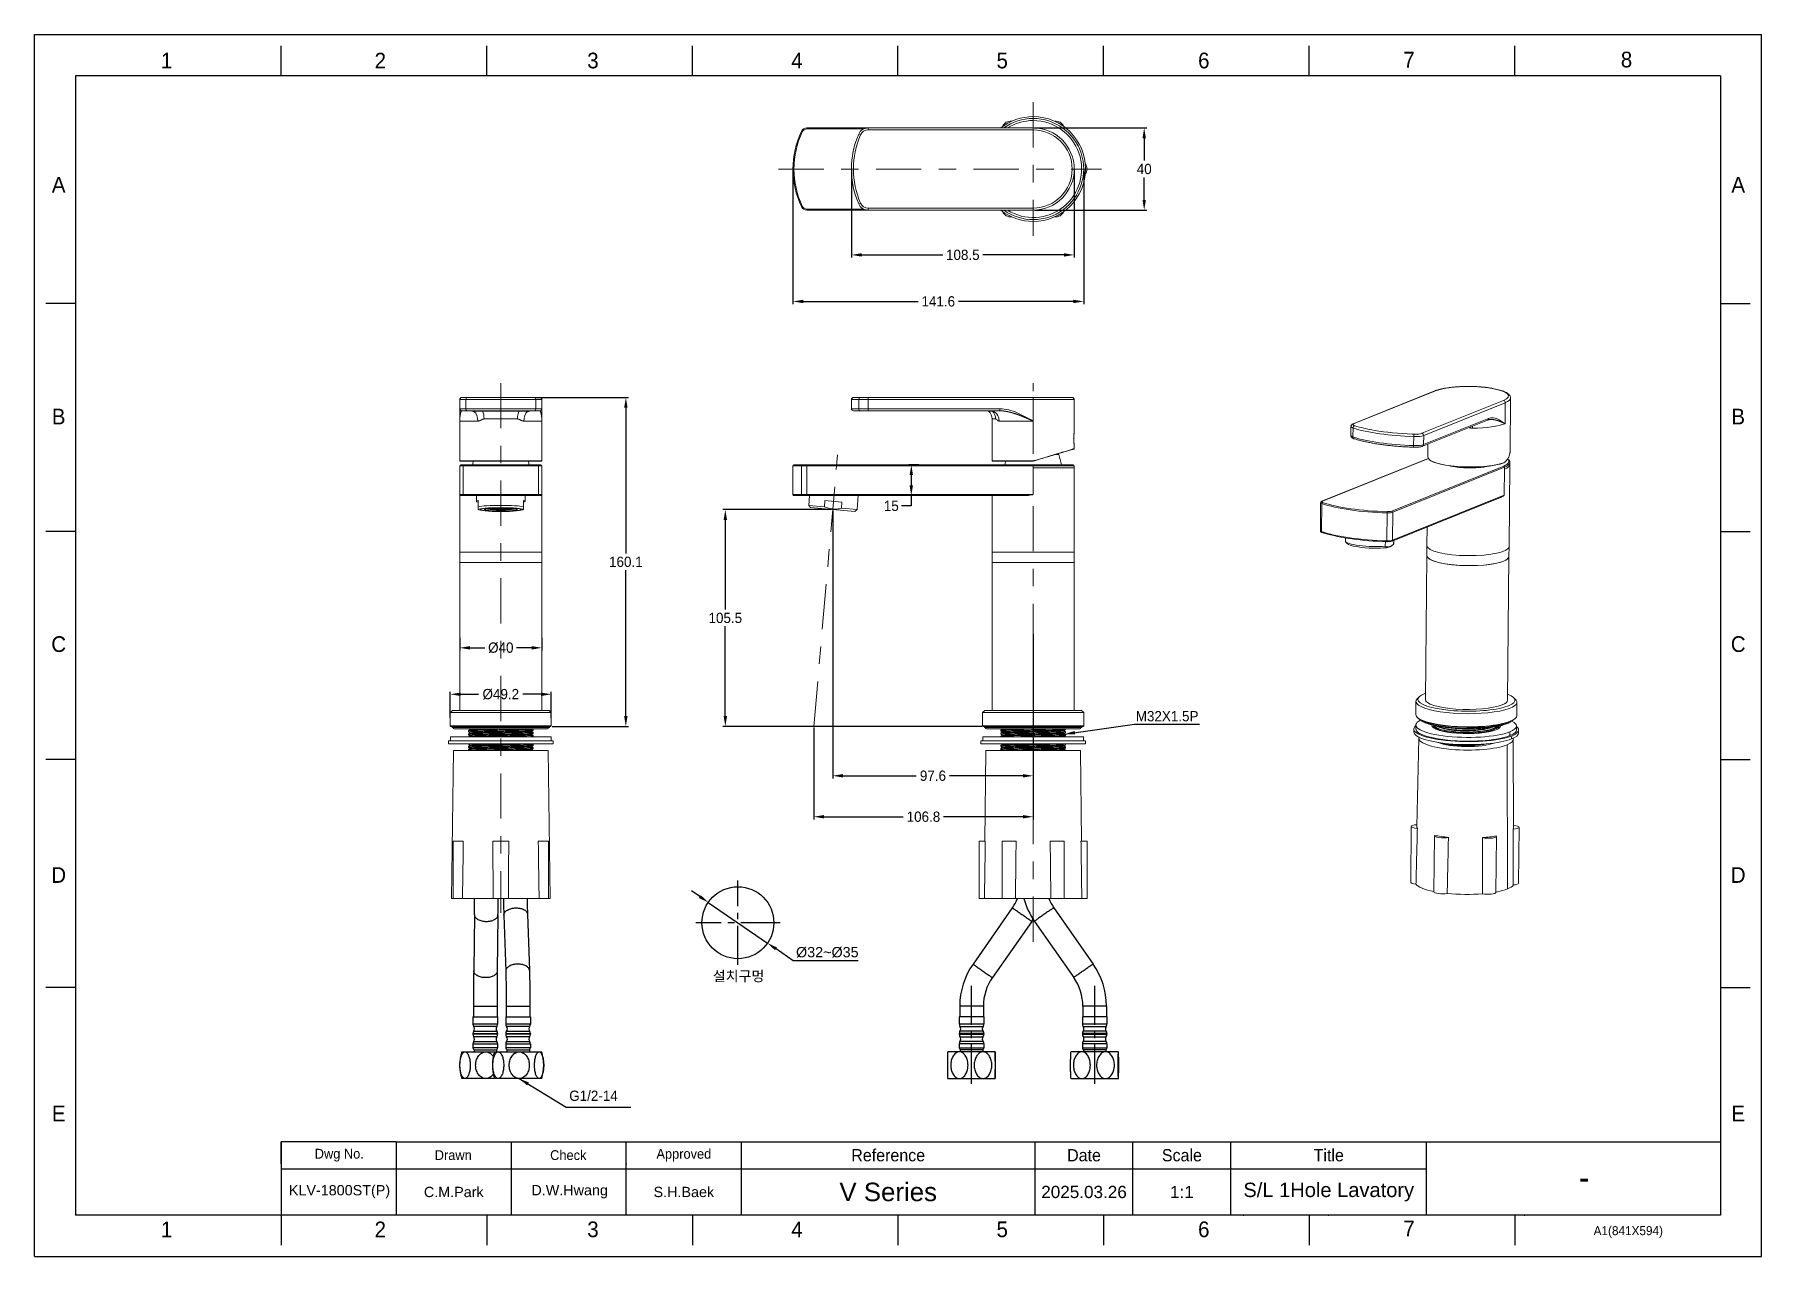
# Model space of a CAD drawing. Extents: x 11219 to 12060, y -16047 to -15452.
import ezdxf

# ---------------------------------------------------------------- set-up
doc = ezdxf.new("R2010")
doc.units = 0
doc.header["$MEASUREMENT"] = 0
for name, pattern in [('CENTER', [47.5, 22, -8.5, 8.5, -8.5]), ('CENTER2', [28.575, 19.05, -3.175, 3.175, -3.175]), ('CENTERX2', [101.6, 63.5, -12.7, 12.7, -12.7])]:
    doc.linetypes.add(name, pattern=pattern)
doc.layers.get('0').update_dxf_attribs({"color": 3, "linetype": 'CONTINUOUS'})
for name, color, linetype in [('CENTER', 1, 'CENTER2'), ('FORM', 7, 'CONTINUOUS'), ('TEXT', 2, 'CONTINUOUS')]:
    doc.layers.add(name, color=color, linetype=linetype)
doc.layers.add('DIM_', color=6, linetype='CONTINUOUS', lineweight=9)
doc.styles.add('Arial Unicode MS', font='ARIALUNI.ttf')
doc.styles.add('ROMANS', font='Gulim.ttf')
doc.styles.get("Standard").update_dxf_attribs({"font": 'Gulim.ttf'})
doc.dimstyles.new('사본 STANDARD', dxfattribs={"dimscale": 0, "dimtxt": 5, "dimasz": 5, "dimexe": 1.25, "dimexo": 0.625, "dimtad": 3, "dimtoh": 1, "dimdsep": 46, "dimtxsty": 'Standard', "dimcen": 2.5, "dimclrd": 3, "dimclre": 3, "dimclrt": 4, "dimadec": 0, "dimazin": 0, "dimtfac": 1, "dimtmove": 0, "dimatfit": 3, "dimfxl": 1, "dimtolj": 1, "dimtzin": 0, "dimarcsym": 0})
doc.dimstyles.new('사본(2) STANDARD', dxfattribs={"dimscale": 0, "dimtxt": 5, "dimasz": 5, "dimexe": 1.25, "dimexo": 0.625, "dimgap": 1.5, "dimtad": 3, "dimtih": 1, "dimtoh": 1, "dimdec": 1, "dimzin": 9, "dimdsep": 46, "dimtxsty": 'Standard', "dimcen": 2.5, "dimclrd": 3, "dimclre": 3, "dimclrt": 4, "dimadec": 0, "dimazin": 0, "dimtfac": 1, "dimtdec": 1, "dimtmove": 0, "dimatfit": 3, "dimfxl": 1.25, "dimtfill": 1, "dimtolj": 1, "dimtzin": 0, "dimarcsym": 0})

msp = doc.modelspace()

# ---------------------------------------------------------------- texts
at = {"layer": 'DIM_', "color": 4, "insert": (11770.22, -15783.93), "char_height": 5, "attachment_point": 5}
msp.add_mtext('M32X1.5P', dxfattribs=at)
at = {"layer": 'DIM_', "insert": (11548.97, -15907.9), "char_height": 5, "attachment_point": 1}
msp.add_mtext_dynamic_manual_height_columns('설치구멍', width=28.1224, gutter_width=12.5, heights=[0], dxfattribs=at)
at = {"layer": 'DIM_', "color": 4, "insert": (11479.05, -15966.14), "char_height": 5, "attachment_point": 1}
msp.add_mtext_dynamic_manual_height_columns('G1/2-14', width=41.5111, gutter_width=12.5, heights=[0], dxfattribs=at)
at = {"layer": 'FORM', "color": 7, "linetype": 'Continuous', "char_height": 7.63, "attachment_point": 5}
for s, insert in [('1', (11282.97, -15464.83)), ('2', (11387.05, -15464.83)), ('3', (11490.61, -15464.83)), ('4', (11589.96, -15464.83)), ('5', (11689.92, -15464.83)), ('6', (11788.08, -15464.83)), ('7', (11888.03, -15464.37)), ('8', (11993.94, -15464.37))]:
    msp.add_mtext_dynamic_manual_height_columns(s, width=50.0595, gutter_width=12.51, heights=[0], dxfattribs=dict(at, insert=insert))
at = {"layer": 'FORM', "char_height": 7.63, "attachment_point": 5}
for s, width, insert in [('A', 10.0119, (11230.42, -15525.23)), ('A', 10.0119, (12048.34, -15525.23)), ('B', 10.0119, (11230.42, -15638.06)), ('B', 10.0119, (12048.34, -15638.06)), ('C', 10.0119, (11230.42, -15748.88)), ('C', 10.0119, (12048.34, -15748.88)), ('D', 10.0119, (11230.42, -15861.21)), ('D', 10.0119, (12048.34, -15861.21)), ('E', 10.0119, (11230.42, -15977.31)), ('E', 10.0119, (12048.34, -15977.31)), ('7', 50.0595, (11888.03, -16033.26)), ('1', 50.0595, (11282.97, -16033.71)), ('2', 50.0595, (11387.05, -16033.71)), ('3', 50.0595, (11490.61, -16033.71)), ('4', 50.0595, (11589.96, -16033.71)), ('5', 50.0595, (11689.92, -16033.71)), ('6', 50.0595, (11788.08, -16033.71))]:
    msp.add_mtext_dynamic_manual_height_columns(s, width=width, gutter_width=12.51, heights=[0], dxfattribs=dict(at, insert=insert))
at = {"layer": 'TEXT', "style": 'ROMANS'}
msp.add_text('A1(841X594)', height=4.3802, dxfattribs=at).set_placement((11977.93, -16036.5))
at = {"layer": 'TEXT', "attachment_point": 5}
for s, width, insert, char_height in [('Dwg No.', 56.019, (11367.08, -15997.57), 4.768), ('Drawn', 56.019, (11422.57, -15997.57), 4.768), ('Check', 56.019, (11478.59, -15997.57), 4.768), ('Approved', 56.019, (11534.87, -15997.63), 4.768), ('Reference', 143.0272, (11634.39, -15997.63), 5.959), ('Date', 47.6757, (11729.75, -15997.63), 5.959), ('Scale', 47.6757, (11777.42, -15997.63), 5.959), ('Title', 95.3515, (11848.93, -15997.63), 5.959)]:
    msp.add_mtext_dynamic_manual_height_columns(s, width=width, gutter_width=29.8, heights=[0], dxfattribs=dict(at, insert=insert, char_height=char_height))
at = {"layer": 'TEXT', "attachment_point": 5, "style": 'Arial Unicode MS'}
for s, width, insert, char_height in [('KLV-1800ST(P)', 56.019, (11367.17, -16015.37), 5), ('D.W.Hwang', 56.019, (11479.27, -16015.34), 5), ('V Series', 143.0272, (11634.39, -16015.51), 9), ('2025.03.26', 47.6757, (11729.75, -16015.51), 5.959), ('1:1', 47.6757, (11777.42, -16015.51), 5.959), ('S/L 1Hole Lavatory', 100.9074, (11848.93, -16015.51), 7), ('C.M.Park', 56.019, (11422.83, -16015.51), 5), ('S.H.Baek', 56.019, (11534.87, -16015.51), 5)]:
    msp.add_mtext_dynamic_manual_height_columns(s, width=width, gutter_width=29.8, heights=[0], dxfattribs=dict(at, insert=insert, char_height=char_height))
at = {"layer": 'TEXT', "linetype": 'CENTERX2', "insert": (11973.31, -16008.38), "char_height": 11.9189, "attachment_point": 5}
msp.add_mtext_dynamic_manual_height_columns('{\\fHYGothic-Medium|b0|i0|c129|p18;-}', width=143.0272, gutter_width=29.8, heights=[0], dxfattribs=at)

# ---------------------------------------------------------------- blocks, each defined once
blk = doc.blocks.new('*D14')
at = {"layer": 'DIM_', "color": 3, "lineweight": -2, "transparency": 16777216}
for p, q in [((11462.95, -15628.76), (11507.88, -15628.76)), ((11506.63, -15633.76), (11506.63, -15704.74)), ((11506.63, -15783.86), (11506.63, -15712.88)), ((11470.75, -15788.86), (11507.88, -15788.86))]:
    blk.add_line(p, q, dxfattribs=at)
at = {"layer": 'DIM_', "color": 3, "transparency": 16777216}
for points in [[(11505.79, -15633.76), (11507.46, -15633.76), (11506.63, -15628.76)], [(11505.79, -15783.86), (11507.46, -15783.86), (11506.63, -15788.86)]]:
    blk.add_solid(points, dxfattribs=at)
at = {"layer": 'DIM_', "color": 4, "transparency": 16777216, "insert": (11506.63, -15708.81), "char_height": 5, "attachment_point": 5, "bg_fill": 3, "box_fill_scale": 1.25, "bg_fill_color": 256, "bg_fill_true_color": 13158600, "bg_fill_transparency": 0}
blk.add_mtext('\\A1;160.1', dxfattribs=at)
blk = doc.blocks.new('*D15')
at = {"layer": 'DIM_', "color": 3, "lineweight": -2, "transparency": 16777216}
for p, q in [((11421.13, -15784.74), (11421.13, -15771.99)), ((11426.13, -15773.24), (11434.92, -15773.24)), ((11465.33, -15773.24), (11456.53, -15773.24)), ((11470.33, -15784.74), (11470.33, -15771.99))]:
    blk.add_line(p, q, dxfattribs=at)
at = {"layer": 'DIM_', "color": 3, "transparency": 16777216}
for points in [[(11426.13, -15772.41), (11426.13, -15774.07), (11421.13, -15773.24)], [(11465.33, -15772.41), (11465.33, -15774.07), (11470.33, -15773.24)]]:
    blk.add_solid(points, dxfattribs=at)
at = {"layer": 'DIM_', "color": 4, "transparency": 16777216, "insert": (11445.73, -15773.24), "char_height": 5, "attachment_point": 5, "bg_fill": 3, "box_fill_scale": 1.25, "bg_fill_color": 256, "bg_fill_true_color": 13158600, "bg_fill_transparency": 0}
blk.add_mtext('\\A1;%%C49.2', dxfattribs=at)
blk = doc.blocks.new('*D16')
at = {"layer": 'DIM_', "color": 3, "lineweight": -2, "transparency": 16777216}
for p, q in [((11425.73, -15745.69), (11425.73, -15751.88)), ((11430.73, -15750.63), (11438.02, -15750.63)), ((11460.73, -15750.63), (11453.43, -15750.63)), ((11465.73, -15745.69), (11465.73, -15751.88))]:
    blk.add_line(p, q, dxfattribs=at)
at = {"layer": 'DIM_', "color": 3, "transparency": 16777216}
for points in [[(11430.73, -15749.8), (11430.73, -15751.47), (11425.73, -15750.63)], [(11460.73, -15749.8), (11460.73, -15751.47), (11465.73, -15750.63)]]:
    blk.add_solid(points, dxfattribs=at)
at = {"layer": 'DIM_', "color": 4, "transparency": 16777216, "insert": (11445.73, -15750.63), "char_height": 5, "attachment_point": 5, "bg_fill": 3, "box_fill_scale": 1.25, "bg_fill_color": 256, "bg_fill_true_color": 13158600, "bg_fill_transparency": 0}
blk.add_mtext('\\A1;%%C40', dxfattribs=at)
blk = doc.blocks.new('*D17')
at = {"layer": 'DIM_', "color": 3, "lineweight": -2, "transparency": 16777216}
for p, q in [((11587.98, -15518.21), (11587.98, -15583.29)), ((11729.58, -15518.21), (11729.58, -15583.29)), ((11592.98, -15582.04), (11648.99, -15582.04)), ((11724.58, -15582.04), (11668.57, -15582.04))]:
    blk.add_line(p, q, dxfattribs=at)
at = {"layer": 'DIM_', "color": 3, "transparency": 16777216}
for points in [[(11592.98, -15581.21), (11592.98, -15582.88), (11587.98, -15582.04)], [(11724.58, -15581.21), (11724.58, -15582.88), (11729.58, -15582.04)]]:
    blk.add_solid(points, dxfattribs=at)
at = {"layer": 'DIM_', "color": 4, "transparency": 16777216, "insert": (11658.78, -15582.04), "char_height": 5, "attachment_point": 5, "bg_fill": 3, "box_fill_scale": 1.25, "bg_fill_color": 256, "bg_fill_true_color": 13158600, "bg_fill_transparency": 0}
blk.add_mtext('\\A1;141.6', dxfattribs=at)
blk = doc.blocks.new('*D18')
at = {"layer": 'DIM_', "color": 3, "lineweight": -2, "transparency": 16777216}
for p, q in [((11616.48, -15518.21), (11616.48, -15560.65)), ((11724.98, -15518.21), (11724.98, -15560.65)), ((11621.48, -15559.4), (11660.94, -15559.4)), ((11719.98, -15559.4), (11680.51, -15559.4))]:
    blk.add_line(p, q, dxfattribs=at)
at = {"layer": 'DIM_', "color": 3, "transparency": 16777216}
for points in [[(11621.48, -15558.57), (11621.48, -15560.24), (11616.48, -15559.4)], [(11719.98, -15558.57), (11719.98, -15560.24), (11724.98, -15559.4)]]:
    blk.add_solid(points, dxfattribs=at)
at = {"layer": 'DIM_', "color": 4, "transparency": 16777216, "insert": (11670.73, -15559.4), "char_height": 5, "attachment_point": 5, "bg_fill": 3, "box_fill_scale": 1.25, "bg_fill_color": 256, "bg_fill_true_color": 13158600, "bg_fill_transparency": 0}
blk.add_mtext('\\A1;108.5', dxfattribs=at)
blk = doc.blocks.new('*D19')
at = {"layer": 'DIM_', "color": 3, "lineweight": -2, "transparency": 16777216}
for p, q in [((11705.6, -15497.59), (11760.31, -15497.59)), ((11759.06, -15502.59), (11759.06, -15513.52)), ((11759.06, -15532.59), (11759.06, -15521.65)), ((11705.6, -15537.59), (11760.31, -15537.59))]:
    blk.add_line(p, q, dxfattribs=at)
at = {"layer": 'DIM_', "color": 3, "transparency": 16777216}
for points in [[(11758.23, -15502.59), (11759.89, -15502.59), (11759.06, -15497.59)], [(11758.23, -15532.59), (11759.89, -15532.59), (11759.06, -15537.59)]]:
    blk.add_solid(points, dxfattribs=at)
at = {"layer": 'DIM_', "color": 4, "transparency": 16777216, "insert": (11759.06, -15517.59), "char_height": 5, "attachment_point": 5, "bg_fill": 3, "box_fill_scale": 1.25, "bg_fill_color": 256, "bg_fill_true_color": 13158600, "bg_fill_transparency": 0}
blk.add_mtext('\\A1;40', dxfattribs=at)
blk = doc.blocks.new('*D20')
at = {"layer": 'DIM_', "color": 3, "lineweight": -2, "transparency": 16777216}
for p, q in [((11649.27, -15661.56), (11644.39, -15661.56)), ((11645.64, -15666.56), (11645.64, -15671.56)), ((11645.64, -15681.56), (11640.64, -15681.56)), ((11649.27, -15676.56), (11644.39, -15676.56)), ((11645.64, -15676.56), (11645.64, -15681.56))]:
    blk.add_line(p, q, dxfattribs=at)
at = {"layer": 'DIM_', "color": 3, "transparency": 16777216}
for points in [[(11644.8, -15666.56), (11646.47, -15666.56), (11645.64, -15661.56)], [(11644.8, -15671.56), (11646.47, -15671.56), (11645.64, -15676.56)]]:
    blk.add_solid(points, dxfattribs=at)
at = {"layer": 'DIM_', "color": 4, "transparency": 16777216, "insert": (11635.9, -15681.56), "char_height": 5, "attachment_point": 5, "bg_fill": 3, "box_fill_scale": 1.25, "bg_fill_color": 256, "bg_fill_true_color": 13158600, "bg_fill_transparency": 0}
blk.add_mtext('\\A1;15', dxfattribs=at)
blk = doc.blocks.new('*D21')
at = {"layer": 'DIM_', "color": 3, "lineweight": -2, "transparency": 16777216}
for p, q in [((11606.76, -15683.34), (11553.82, -15683.34)), ((11555.07, -15688.34), (11555.07, -15732.03)), ((11555.07, -15783.86), (11555.07, -15740.17)), ((11679.95, -15788.86), (11553.82, -15788.86))]:
    blk.add_line(p, q, dxfattribs=at)
at = {"layer": 'DIM_', "color": 3, "transparency": 16777216}
for points in [[(11554.24, -15688.34), (11555.9, -15688.34), (11555.07, -15683.34)], [(11554.24, -15783.86), (11555.9, -15783.86), (11555.07, -15788.86)]]:
    blk.add_solid(points, dxfattribs=at)
at = {"layer": 'DIM_', "color": 4, "transparency": 16777216, "insert": (11555.07, -15736.1), "char_height": 5, "attachment_point": 5, "bg_fill": 3, "box_fill_scale": 1.25, "bg_fill_color": 256, "bg_fill_true_color": 13158600, "bg_fill_transparency": 0}
blk.add_mtext('\\A1;105.5', dxfattribs=at)
blk = doc.blocks.new('*D22')
at = {"layer": 'DIM_', "color": 3, "lineweight": -2, "transparency": 16777216}
for p, q in [((11607.38, -15683.96), (11607.38, -15814.16)), ((11704.98, -15743.83), (11704.98, -15814.16)), ((11612.38, -15812.91), (11648.08, -15812.91)), ((11699.98, -15812.91), (11664.28, -15812.91))]:
    blk.add_line(p, q, dxfattribs=at)
at = {"layer": 'DIM_', "color": 3, "transparency": 16777216}
for points in [[(11612.38, -15812.08), (11612.38, -15813.75), (11607.38, -15812.91)], [(11699.98, -15812.08), (11699.98, -15813.75), (11704.98, -15812.91)]]:
    blk.add_solid(points, dxfattribs=at)
at = {"layer": 'DIM_', "color": 4, "transparency": 16777216, "insert": (11656.18, -15812.91), "char_height": 5, "attachment_point": 5, "bg_fill": 3, "box_fill_scale": 1.25, "bg_fill_color": 256, "bg_fill_true_color": 13158600, "bg_fill_transparency": 0}
blk.add_mtext('\\A1;97.6', dxfattribs=at)
blk = doc.blocks.new('*D23')
at = {"layer": 'DIM_', "color": 3, "lineweight": -2, "transparency": 16777216}
for p, q in [((11704.98, -15743.83), (11704.98, -15834.11)), ((11598.15, -15789.49), (11598.15, -15834.11)), ((11603.15, -15832.86), (11641.74, -15832.86)), ((11699.98, -15832.86), (11661.39, -15832.86))]:
    blk.add_line(p, q, dxfattribs=at)
at = {"layer": 'DIM_', "color": 3, "transparency": 16777216}
for points in [[(11603.15, -15832.03), (11603.15, -15833.69), (11598.15, -15832.86)], [(11699.98, -15832.03), (11699.98, -15833.69), (11704.98, -15832.86)]]:
    blk.add_solid(points, dxfattribs=at)
at = {"layer": 'DIM_', "color": 4, "transparency": 16777216, "insert": (11651.56, -15832.86), "char_height": 5, "attachment_point": 5, "bg_fill": 3, "box_fill_scale": 1.25, "bg_fill_color": 256, "bg_fill_true_color": 13158600, "bg_fill_transparency": 0}
blk.add_mtext('\\A1;106.8', dxfattribs=at)
blk = doc.blocks.new('*D24')
at = {"layer": 'DIM_', "color": 3, "lineweight": -2, "transparency": 16777216}
for p, q in [((11542.65, -15871.71), (11538.53, -15868.88)), ((11546.77, -15874.54), (11575.63, -15894.34)), ((11588.15, -15902.94), (11579.75, -15897.17)), ((11619.84, -15902.94), (11588.15, -15902.94))]:
    blk.add_line(p, q, dxfattribs=at)
at = {"layer": 'DIM_', "color": 3, "transparency": 16777216}
for points in [[(11543.12, -15871.02), (11542.18, -15872.4), (11546.77, -15874.54)], [(11580.22, -15896.49), (11579.28, -15897.86), (11575.63, -15894.34)]]:
    blk.add_solid(points, dxfattribs=at)
at = {"layer": 'DIM_', "color": 4, "transparency": 16777216, "insert": (11604.74, -15898.84), "char_height": 5, "attachment_point": 5, "style": 'Arial Unicode MS', "bg_fill": 3, "box_fill_scale": 1.25, "bg_fill_color": 256, "bg_fill_true_color": 13158600, "bg_fill_transparency": 0}
blk.add_mtext('\\A1;%%C32~%%C35', dxfattribs=at)

# ---------------------------------------------------------------- linework, layer by layer
at = {"linetype": 'Continuous', "lineweight": 13}
for p, q in [((11592.57, -15499.51), (11592.11, -15499.3)), ((11594.82, -15498.09), (11594.82, -15497.59)), ((11622.43, -15498.09), (11594.82, -15498.09)), ((11624.61, -15498.59), (11624.61, -15497.59)), ((11704.98, -15498.59), (11624.61, -15498.59)), ((11704.98, -15497.59), (11704.98, -15498.59)), ((11620.94, -15500.99), (11620.02, -15500.59)), ((11592.57, -15535.66), (11592.11, -15535.88)), ((11594.82, -15537.09), (11622.43, -15537.09)), ((11594.82, -15537.59), (11594.82, -15537.09)), ((11620.94, -15534.19), (11620.02, -15534.59)), ((11624.61, -15537.59), (11624.61, -15536.59)), ((11624.61, -15536.59), (11704.98, -15536.59)), ((11704.98, -15537.59), (11704.98, -15536.59))]:
    msp.add_line(p, q, dxfattribs=at)
at = {"linetype": 'Continuous', "lineweight": 18}
for p, q in [((11594.82, -15497.59), (11624.61, -15497.59)), ((11624.61, -15497.59), (11704.98, -15497.59)), ((11624.61, -15537.59), (11594.82, -15537.59)), ((11704.98, -15537.59), (11624.61, -15537.59))]:
    msp.add_line(p, q, dxfattribs=at)
at = {"linetype": 'Continuous', "lineweight": 18, "extrusion": (0.009886, 0.972157, 0.234124)}
for p, q in [((11900.6, -15625.58), (11860.9, -15641.56)), ((11937.22, -15655.32), (11937.49, -15629.06)), ((11894.64, -15652.5), (11926.31, -15639.75)), ((11859.75, -15642.93), (11859.71, -15647.3)), ((11897.42, -15658.43), (11845.62, -15679.28)), ((11897.26, -15651.44), (11897.19, -15657.72)), ((11934.55, -15663.71), (11934.42, -15676.35)), ((11936.75, -15701.29), (11937.16, -15661.44)), ((11937.16, -15661.44), (11937.17, -15660.46)), ((11844.98, -15680.02), (11844.84, -15693.63)), ((11879.76, -15698.66), (11932.55, -15677.4)), ((11896.85, -15691.78), (11896.76, -15700.89)), ((11857.11, -15697.16), (11857.03, -15698.73)), ((11857.16, -15699.04), (11858.1, -15700.05)), ((11876.5, -15698.93), (11876.38, -15701.2)), ((11879.38, -15701.2), (11880.35, -15700.35)), ((11880.45, -15700.26), (11880.55, -15698.34)), ((11880.59, -15699.99), (11880.68, -15698.28)), ((11896.76, -15700.89), (11896.71, -15705.75)), ((11936.7, -15706.16), (11936.75, -15701.29)), ((11896.71, -15705.75), (11895.99, -15775.74)), ((11896.71, -15705.75), (11896.71, -15705.75)), ((11935.99, -15776.15), (11936.7, -15706.16)), ((11891.39, -15776.67), (11891.32, -15783.09)), ((11893.1, -15774.38), (11892.12, -15775.29)), ((11895.99, -15775.74), (11895.99, -15775.74)), ((11939.87, -15775.78), (11938.91, -15774.85)), ((11891.32, -15783.09), (11891.32, -15783.09)), ((11892.03, -15784.48), (11892.22, -15784.67)), ((11939.58, -15785.15), (11939.78, -15784.97)), ((11940.52, -15783.59), (11940.58, -15777.17)), ((11890.35, -15790.08), (11890.33, -15791.53)), ((11891.37, -15788.24), (11891.35, -15790.09)), ((11900.12, -15788.39), (11900.11, -15788.75)), ((11931.6, -15789.8), (11931.61, -15789.28)), ((11940.35, -15790.58), (11940.36, -15788.74)), ((11941.33, -15792.05), (11941.35, -15790.59)), ((11892.8, -15794.75), (11891.76, -15837.52)), ((11938.97, -15838), (11938.8, -15795.22)), ((11889.12, -15837.56), (11888.84, -15864.78)), ((11900.38, -15842.16), (11900.1, -15869.38)), ((11930.35, -15869.64), (11930.62, -15842.42)), ((11941.34, -15865.22), (11941.61, -15837.99))]:
    msp.add_line(p, q, dxfattribs=at)
at = {"linetype": 'Continuous', "lineweight": 13, "extrusion": (0.009886, 0.972157, 0.234124)}
for p, q in [((11900.98, -15625.53), (11861.28, -15641.51)), ((11894.32, -15646.22), (11934.02, -15630.24)), ((11934.88, -15631.34), (11895.18, -15647.32)), ((11934.88, -15631.34), (11934.77, -15641.55)), ((11895.14, -15651.69), (11926.81, -15638.95)), ((11860.75, -15643.64), (11860.7, -15648.02)), ((11890.27, -15652.23), (11890.31, -15647.86)), ((11895.18, -15647.32), (11895.14, -15651.69)), ((11897.44, -15658.47), (11845.81, -15679.26)), ((11879.72, -15684.1), (11934.13, -15662.19)), ((11934.56, -15662.74), (11880.15, -15684.64)), ((11934.56, -15662.74), (11934.55, -15663.71)), ((11845.52, -15680.43), (11845.38, -15694.04)), ((11880.01, -15698.25), (11934.42, -15676.35)), ((11880.15, -15684.64), (11880.01, -15698.25)), ((11877.19, -15698.58), (11877.33, -15684.97)), ((11929.56, -15790.25), (11929.57, -15789.74)), ((11937.15, -15793.37), (11937.17, -15791.53)), ((11938, -15794.96), (11938.02, -15793.5)), ((11935.8, -15797.85), (11935.95, -15867.97))]:
    msp.add_line(p, q, dxfattribs=at)
at = {"linetype": 'Continuous', "lineweight": 18, "extrusion": (0, 1, 0)}
for p, q in [((11425.73, -15634.26), (11425.73, -15629.76)), ((11426.73, -15628.76), (11429.13, -15628.76)), ((11429.13, -15628.76), (11462.33, -15628.76)), ((11464.73, -15628.76), (11462.33, -15628.76)), ((11465.73, -15629.76), (11465.73, -15634.26)), ((11616.48, -15629.76), (11616.48, -15634.26)), ((11620.94, -15628.76), (11617.48, -15628.76)), ((11620.94, -15628.76), (11624.61, -15628.76)), ((11624.61, -15628.76), (11704.98, -15628.76)), ((11704.98, -15628.76), (11723.98, -15628.76)), ((11724.98, -15645.69), (11724.98, -15629.76)), ((11425.73, -15640.26), (11425.73, -15659.61)), ((11429.13, -15635.26), (11426.73, -15635.26)), ((11462.33, -15635.26), (11429.13, -15635.26)), ((11464.73, -15635.26), (11462.33, -15635.26)), ((11465.73, -15659.61), (11465.73, -15640.26)), ((11620.94, -15635.26), (11617.48, -15635.26)), ((11624.61, -15635.26), (11620.94, -15635.26)), ((11688.73, -15635.26), (11624.61, -15635.26)), ((11684.98, -15639.25), (11684.98, -15659.66)), ((11688.73, -15634.26), (11688.73, -15635.26)), ((11715.76, -15656.56), (11717.48, -15656.56)), ((11724.98, -15653.74), (11724.98, -15651.84)), ((11724.98, -15651.86), (11724.98, -15651.86)), ((11425.73, -15676.06), (11425.73, -15662.06)), ((11465.61, -15659.76), (11425.84, -15659.76)), ((11426.23, -15661.56), (11427.65, -15661.56)), ((11427.65, -15661.56), (11463.8, -15661.56)), ((11463.8, -15661.56), (11465.23, -15661.56)), ((11465.73, -15662.06), (11465.73, -15676.06)), ((11587.98, -15662.06), (11587.98, -15676.06)), ((11592.57, -15661.56), (11588.48, -15661.56)), ((11592.57, -15661.56), (11594.82, -15661.56)), ((11594.82, -15661.56), (11704.98, -15661.56)), ((11704.25, -15659.76), (11685.08, -15659.76)), ((11704.98, -15661.56), (11724.48, -15661.56)), ((11724.98, -15663.06), (11704.98, -15663.06)), ((11724.98, -15663.06), (11704.98, -15663.06)), ((11704.98, -15663.06), (11704.98, -15676.06)), ((11724.98, -15663.06), (11724.98, -15662.06)), ((11724.98, -15704.06), (11724.98, -15663.06)), ((11425.73, -15676.06), (11425.73, -15704.06)), ((11465.73, -15704.06), (11465.73, -15676.06)), ((11426.23, -15676.56), (11427.65, -15676.56)), ((11463.8, -15676.56), (11427.65, -15676.56)), ((11433.93, -15676.56), (11433.93, -15679.35)), ((11434.68, -15678.99), (11434.68, -15681.98)), ((11434.68, -15683.13), (11434.97, -15683.42)), ((11435.83, -15683.16), (11435.83, -15683.34)), ((11439.21, -15682.96), (11439.12, -15682.94)), ((11439.21, -15682.96), (11439.21, -15682.93)), ((11439.78, -15682.97), (11439.21, -15682.96)), ((11440.02, -15682.97), (11439.66, -15683.01)), ((11439.66, -15683.01), (11439.87, -15683.06)), ((11439.68, -15682.88), (11439.93, -15682.88)), ((11439.78, -15682.97), (11439.78, -15682.88)), ((11440.14, -15682.93), (11439.78, -15682.97)), ((11439.87, -15683.06), (11439.87, -15682.99)), ((11439.87, -15683.06), (11440.44, -15683.07)), ((11439.93, -15682.88), (11440.14, -15682.93)), ((11440.17, -15682.89), (11440.01, -15682.85)), ((11440.59, -15682.98), (11440.02, -15682.97)), ((11440.17, -15682.89), (11440.17, -15682.84)), ((11440.74, -15682.9), (11440.17, -15682.89)), ((11440.69, -15683.07), (11440.33, -15683.11)), ((11440.33, -15683.11), (11440.54, -15683.16)), ((11440.44, -15683.07), (11440.44, -15682.98)), ((11440.44, -15683.07), (11440.8, -15683.03)), ((11440.54, -15683.16), (11440.54, -15683.09)), ((11440.54, -15683.16), (11441.11, -15683.16)), ((11440.57, -15682.8), (11440.89, -15682.81)), ((11440.8, -15683.03), (11440.59, -15682.98)), ((11440.99, -15682.9), (11440.63, -15682.94)), ((11440.63, -15682.94), (11440.84, -15682.98)), ((11441.26, -15683.08), (11440.69, -15683.07)), ((11440.74, -15682.9), (11440.74, -15682.81)), ((11441.1, -15682.86), (11440.74, -15682.9)), ((11440.84, -15682.98), (11440.84, -15682.92)), ((11440.84, -15682.98), (11441.41, -15682.99)), ((11440.89, -15682.81), (11441.1, -15682.86)), ((11441.14, -15682.81), (11440.98, -15682.78)), ((11441.56, -15682.91), (11440.99, -15682.9)), ((11441.35, -15683.17), (11441, -15683.21)), ((11441, -15683.21), (11441.2, -15683.25)), ((11441.11, -15683.16), (11441.11, -15683.08)), ((11441.11, -15683.16), (11441.47, -15683.13)), ((11441.14, -15682.81), (11441.14, -15682.77)), ((11441.71, -15682.82), (11441.14, -15682.81)), ((11441.2, -15683.25), (11441.2, -15683.18)), ((11441.2, -15683.25), (11441.78, -15683.26)), ((11441.47, -15683.13), (11441.26, -15683.08)), ((11441.65, -15683), (11441.3, -15683.03)), ((11441.3, -15683.03), (11441.5, -15683.08)), ((11441.93, -15683.18), (11441.35, -15683.17)), ((11441.41, -15682.99), (11441.41, -15682.9)), ((11441.41, -15682.99), (11441.77, -15682.95)), ((11441.5, -15683.08), (11441.5, -15683.01)), ((11441.5, -15683.08), (11442.08, -15683.09)), ((11441.77, -15682.95), (11441.56, -15682.91)), ((11441.95, -15682.82), (11441.6, -15682.86)), ((11441.6, -15682.86), (11441.8, -15682.91)), ((11442.23, -15683), (11441.65, -15683)), ((11441.71, -15682.82), (11441.71, -15682.74)), ((11442.07, -15682.78), (11441.71, -15682.82)), ((11441.77, -15682.73), (11441.86, -15682.73)), ((11441.78, -15683.26), (11441.78, -15683.17)), ((11441.78, -15683.26), (11442.13, -15683.22)), ((11441.8, -15682.91), (11441.8, -15682.84)), ((11441.8, -15682.91), (11442.38, -15682.92)), ((11441.86, -15682.73), (11442.07, -15682.78)), ((11442.13, -15683.22), (11441.93, -15683.18)), ((11442.53, -15682.83), (11441.95, -15682.82)), ((11442.32, -15683.09), (11441.96, -15683.13)), ((11441.96, -15683.13), (11442.17, -15683.18)), ((11442.1, -15682.74), (11442.03, -15682.72)), ((11442.08, -15683.09), (11442.08, -15683)), ((11442.08, -15683.09), (11442.43, -15683.05)), ((11442.1, -15682.74), (11442.1, -15682.72)), ((11442.67, -15682.74), (11442.1, -15682.74)), ((11442.17, -15683.18), (11442.17, -15683.11)), ((11442.17, -15683.18), (11442.74, -15683.19)), ((11442.43, -15683.05), (11442.23, -15683)), ((11442.62, -15682.92), (11442.26, -15682.96)), ((11442.26, -15682.96), (11442.47, -15683.01)), ((11442.89, -15683.1), (11442.32, -15683.09)), ((11442.38, -15682.92), (11442.38, -15682.83)), ((11442.38, -15682.92), (11442.73, -15682.88)), ((11442.47, -15683.01), (11442.47, -15682.94)), ((11442.47, -15683.01), (11443.04, -15683.01)), ((11442.73, -15682.88), (11442.53, -15682.83)), ((11442.92, -15682.75), (11442.56, -15682.79)), ((11442.56, -15682.79), (11442.77, -15682.83)), ((11443.19, -15682.93), (11442.62, -15682.92)), ((11442.98, -15683.19), (11442.63, -15683.23)), ((11442.63, -15683.23), (11442.83, -15683.28)), ((11442.67, -15682.74), (11442.67, -15682.69)), ((11443.03, -15682.71), (11442.67, -15682.74)), ((11442.74, -15683.19), (11442.74, -15683.1)), ((11442.74, -15683.19), (11443.1, -15683.15)), ((11442.77, -15682.83), (11442.77, -15682.76)), ((11442.77, -15682.83), (11443.34, -15682.84)), ((11442.83, -15683.28), (11442.83, -15683.21)), ((11442.83, -15683.28), (11443.41, -15683.28)), ((11443.1, -15683.15), (11442.89, -15683.1)), ((11443.49, -15682.76), (11442.92, -15682.75)), ((11443.28, -15683.02), (11442.93, -15683.06)), ((11442.93, -15683.06), (11443.13, -15683.1)), ((11442.94, -15682.68), (11443.03, -15682.71)), ((11443.56, -15683.2), (11442.98, -15683.19)), ((11443.04, -15683.01), (11443.04, -15682.93)), ((11443.04, -15683.01), (11443.4, -15682.97)), ((11443.13, -15683.1), (11443.13, -15683.03)), ((11443.13, -15683.1), (11443.71, -15683.11)), ((11443.4, -15682.97), (11443.19, -15682.93)), ((11443.23, -15682.88), (11443.58, -15682.84)), ((11443.43, -15682.93), (11443.23, -15682.88)), ((11443.86, -15683.02), (11443.28, -15683.02)), ((11443.34, -15682.84), (11443.34, -15682.75)), ((11443.34, -15682.84), (11443.7, -15682.8)), ((11443.41, -15683.28), (11443.41, -15683.2)), ((11443.41, -15683.28), (11443.76, -15683.24)), ((11443.43, -15682.93), (11443.43, -15682.86)), ((11444.01, -15682.94), (11443.43, -15682.93)), ((11443.7, -15682.8), (11443.49, -15682.76)), ((11443.88, -15682.67), (11443.53, -15682.71)), ((11443.53, -15682.71), (11443.73, -15682.76)), ((11443.64, -15682.67), (11443.54, -15682.67)), ((11443.76, -15683.24), (11443.56, -15683.2)), ((11443.58, -15682.84), (11444.16, -15682.85)), ((11443.95, -15683.11), (11443.59, -15683.15)), ((11443.59, -15683.15), (11443.8, -15683.2)), ((11443.68, -15682.66), (11443.64, -15682.67)), ((11443.64, -15682.67), (11443.64, -15682.67)), ((11443.71, -15683.11), (11443.71, -15683.02)), ((11443.71, -15683.11), (11444.06, -15683.07)), ((11443.73, -15682.76), (11443.73, -15682.69)), ((11443.73, -15682.76), (11444.31, -15682.77)), ((11443.8, -15683.2), (11443.8, -15683.13)), ((11443.8, -15683.2), (11444.37, -15683.21)), ((11444.06, -15683.07), (11443.86, -15683.02)), ((11444.46, -15682.68), (11443.88, -15682.67)), ((11443.89, -15682.98), (11444.25, -15682.94)), ((11444.1, -15683.03), (11443.89, -15682.98)), ((11444.52, -15683.12), (11443.95, -15683.11)), ((11444.01, -15682.94), (11444.01, -15682.85)), ((11444.36, -15682.9), (11444.01, -15682.94)), ((11444.1, -15683.03), (11444.1, -15682.96)), ((11444.67, -15683.04), (11444.1, -15683.03)), ((11444.16, -15682.85), (11444.36, -15682.9)), ((11444.19, -15682.81), (11444.55, -15682.77)), ((11444.4, -15682.86), (11444.19, -15682.81)), ((11444.25, -15682.94), (11444.82, -15682.95)), ((11444.62, -15683.21), (11444.26, -15683.25)), ((11444.26, -15683.25), (11444.47, -15683.3)), ((11444.31, -15682.77), (11444.31, -15682.68)), ((11444.31, -15682.77), (11444.66, -15682.73)), ((11444.37, -15683.21), (11444.37, -15683.12)), ((11444.37, -15683.21), (11444.73, -15683.17)), ((11444.4, -15682.86), (11444.4, -15682.79)), ((11444.97, -15682.86), (11444.4, -15682.86)), ((11444.66, -15682.73), (11444.46, -15682.68)), ((11444.47, -15683.3), (11444.47, -15683.23)), ((11444.47, -15683.3), (11445.04, -15683.3)), ((11444.73, -15683.17), (11444.52, -15683.12)), ((11444.7, -15682.68), (11444.55, -15682.65)), ((11444.55, -15682.77), (11445.12, -15682.78)), ((11444.56, -15683.08), (11444.92, -15683.04)), ((11444.77, -15683.12), (11444.56, -15683.08)), ((11445.19, -15683.22), (11444.62, -15683.21)), ((11444.67, -15683.04), (11444.67, -15682.95)), ((11445.03, -15683), (11444.67, -15683.04)), ((11444.7, -15682.68), (11444.7, -15682.65)), ((11445.27, -15682.69), (11444.7, -15682.68)), ((11444.77, -15683.12), (11444.77, -15683.06)), ((11445.34, -15683.13), (11444.77, -15683.12)), ((11444.82, -15682.95), (11445.03, -15683)), ((11444.86, -15682.91), (11445.21, -15682.87)), ((11445.06, -15682.95), (11444.86, -15682.91)), ((11444.92, -15683.04), (11445.49, -15683.05)), ((11444.97, -15682.86), (11444.97, -15682.77)), ((11445.33, -15682.82), (11444.97, -15682.86)), ((11445.04, -15683.3), (11445.04, -15683.22)), ((11445.04, -15683.3), (11445.4, -15683.27)), ((11445.06, -15682.95), (11445.06, -15682.88)), ((11445.64, -15682.96), (11445.06, -15682.95)), ((11445.12, -15682.78), (11445.33, -15682.82)), ((11445.16, -15682.73), (11445.51, -15682.69)), ((11445.36, -15682.78), (11445.16, -15682.73)), ((11445.4, -15683.27), (11445.19, -15683.22)), ((11445.21, -15682.87), (11445.79, -15682.87)), ((11445.22, -15683.17), (11445.58, -15683.14)), ((11445.43, -15683.22), (11445.22, -15683.17)), ((11445.27, -15682.69), (11445.27, -15682.64)), ((11445.63, -15682.65), (11445.27, -15682.69)), ((11445.34, -15683.13), (11445.34, -15683.04)), ((11445.7, -15683.09), (11445.34, -15683.13)), ((11445.36, -15682.78), (11445.36, -15682.71)), ((11445.94, -15682.79), (11445.36, -15682.78)), ((11445.43, -15683.22), (11445.43, -15683.15)), ((11446.01, -15683.23), (11445.43, -15683.22)), ((11445.49, -15683.05), (11445.7, -15683.09)), ((11445.51, -15682.69), (11446.09, -15682.7)), ((11445.52, -15683), (11445.88, -15682.96)), ((11445.73, -15683.05), (11445.52, -15683)), ((11445.58, -15682.64), (11445.63, -15682.65)), ((11445.58, -15683.14), (11446.15, -15683.14)), ((11445.64, -15682.96), (11445.64, -15682.87)), ((11445.99, -15682.92), (11445.64, -15682.96)), ((11445.73, -15683.05), (11445.73, -15682.98)), ((11446.3, -15683.06), (11445.73, -15683.05)), ((11445.79, -15682.87), (11445.99, -15682.92)), ((11445.82, -15682.83), (11446.18, -15682.79)), ((11446.03, -15682.88), (11445.82, -15682.83)), ((11445.88, -15682.96), (11446.45, -15682.97)), ((11445.89, -15683.27), (11446.25, -15683.23)), ((11446.1, -15683.32), (11445.89, -15683.27)), ((11445.94, -15682.79), (11445.94, -15682.7)), ((11446.29, -15682.75), (11445.94, -15682.79)), ((11446.01, -15683.23), (11446.01, -15683.14)), ((11446.36, -15683.19), (11446.01, -15683.23)), ((11446.03, -15682.88), (11446.03, -15682.81)), ((11446.6, -15682.88), (11446.03, -15682.88)), ((11446.09, -15682.7), (11446.29, -15682.75)), ((11446.1, -15683.32), (11446.1, -15683.25)), ((11446.67, -15683.33), (11446.1, -15683.32)), ((11446.12, -15682.66), (11446.26, -15682.64)), ((11446.33, -15682.7), (11446.12, -15682.66)), ((11446.15, -15683.14), (11446.36, -15683.19)), ((11446.18, -15682.79), (11446.75, -15682.8)), ((11446.19, -15683.1), (11446.55, -15683.06)), ((11446.4, -15683.15), (11446.19, -15683.1)), ((11446.25, -15683.23), (11446.82, -15683.24)), ((11446.3, -15683.06), (11446.3, -15682.97)), ((11446.66, -15683.02), (11446.3, -15683.06)), ((11446.33, -15682.7), (11446.33, -15682.64)), ((11446.9, -15682.71), (11446.33, -15682.7)), ((11446.4, -15683.15), (11446.4, -15683.08)), ((11446.97, -15683.15), (11446.4, -15683.15)), ((11446.45, -15682.97), (11446.66, -15683.02)), ((11446.49, -15682.93), (11446.85, -15682.89)), ((11446.7, -15682.97), (11446.49, -15682.93)), ((11446.55, -15683.06), (11447.12, -15683.07)), ((11446.6, -15682.88), (11446.6, -15682.8)), ((11446.96, -15682.85), (11446.6, -15682.88)), ((11446.67, -15683.33), (11446.67, -15683.24)), ((11447.03, -15683.29), (11446.67, -15683.33)), ((11446.7, -15682.97), (11446.7, -15682.9)), ((11447.27, -15682.98), (11446.7, -15682.97)), ((11446.75, -15682.8), (11446.96, -15682.85)), ((11446.79, -15682.75), (11447.15, -15682.72)), ((11447, -15682.8), (11446.79, -15682.75)), ((11446.82, -15683.24), (11447.03, -15683.29)), ((11446.85, -15682.89), (11447.42, -15682.9)), ((11446.86, -15683.2), (11447.21, -15683.16)), ((11447.06, -15683.24), (11446.86, -15683.2)), ((11446.9, -15682.71), (11446.9, -15682.65)), ((11447.26, -15682.67), (11446.9, -15682.71)), ((11446.97, -15683.15), (11446.97, -15683.07)), ((11447.33, -15683.11), (11446.97, -15683.15)), ((11447, -15682.8), (11447, -15682.73)), ((11447.57, -15682.81), (11447, -15682.8)), ((11447.06, -15683.24), (11447.06, -15683.17)), ((11447.64, -15683.25), (11447.06, -15683.24)), ((11447.12, -15683.07), (11447.33, -15683.11)), ((11447.15, -15682.72), (11447.72, -15682.72)), ((11447.16, -15683.02), (11447.51, -15682.98)), ((11447.36, -15683.07), (11447.16, -15683.02)), ((11447.17, -15682.65), (11447.26, -15682.67)), ((11447.21, -15683.16), (11447.79, -15683.16)), ((11447.27, -15682.98), (11447.27, -15682.89)), ((11447.63, -15682.94), (11447.27, -15682.98)), ((11447.36, -15683.07), (11447.36, -15683)), ((11447.94, -15683.08), (11447.36, -15683.07)), ((11447.42, -15682.9), (11447.63, -15682.94)), ((11447.45, -15682.85), (11447.81, -15682.81)), ((11447.66, -15682.9), (11447.45, -15682.85)), ((11447.51, -15682.98), (11448.09, -15682.99)), ((11447.52, -15683.29), (11447.88, -15683.25)), ((11447.73, -15683.34), (11447.52, -15683.29)), ((11447.57, -15682.81), (11447.57, -15682.72)), ((11447.93, -15682.77), (11447.57, -15682.81)), ((11447.64, -15683.25), (11447.64, -15683.16)), ((11447.99, -15683.21), (11447.64, -15683.25)), ((11447.66, -15682.9), (11447.66, -15682.83)), ((11448.24, -15682.91), (11447.66, -15682.9)), ((11447.72, -15682.72), (11447.93, -15682.77)), ((11447.73, -15683.34), (11447.73, -15683.27)), ((11448.3, -15683.35), (11447.73, -15683.34)), ((11447.75, -15682.68), (11447.87, -15682.67)), ((11447.96, -15682.73), (11447.75, -15682.68)), ((11447.79, -15683.16), (11447.99, -15683.21)), ((11447.81, -15682.81), (11448.38, -15682.82)), ((11447.82, -15683.12), (11448.18, -15683.08)), ((11448.03, -15683.17), (11447.82, -15683.12)), ((11447.88, -15683.25), (11448.45, -15683.26)), ((11447.94, -15683.08), (11447.94, -15682.99)), ((11448.29, -15683.04), (11447.94, -15683.08)), ((11447.96, -15682.73), (11447.96, -15682.67)), ((11448.53, -15682.73), (11447.96, -15682.73)), ((11448.03, -15683.17), (11448.03, -15683.1)), ((11448.6, -15683.18), (11448.03, -15683.17)), ((11448.09, -15682.99), (11448.29, -15683.04)), ((11448.12, -15682.95), (11448.48, -15682.91)), ((11448.33, -15683), (11448.12, -15682.95)), ((11448.18, -15683.08), (11448.75, -15683.09)), ((11448.24, -15682.91), (11448.24, -15682.82)), ((11448.59, -15682.87), (11448.24, -15682.91)), ((11448.3, -15683.35), (11448.3, -15683.26)), ((11448.66, -15683.31), (11448.3, -15683.35)), ((11448.33, -15683), (11448.33, -15682.93)), ((11448.9, -15683), (11448.33, -15683)), ((11448.38, -15682.82), (11448.59, -15682.87)), ((11448.42, -15682.78), (11448.78, -15682.74)), ((11448.63, -15682.82), (11448.42, -15682.78)), ((11448.45, -15683.26), (11448.66, -15683.31)), ((11448.48, -15682.91), (11449.05, -15682.92)), ((11448.49, -15683.22), (11448.84, -15683.18)), ((11448.69, -15683.26), (11448.49, -15683.22)), ((11448.53, -15682.73), (11448.53, -15682.69)), ((11448.87, -15682.7), (11448.53, -15682.73)), ((11448.6, -15683.18), (11448.6, -15683.09)), ((11448.96, -15683.14), (11448.6, -15683.18)), ((11448.63, -15682.82), (11448.63, -15682.75)), ((11449.2, -15682.83), (11448.63, -15682.82)), ((11448.69, -15683.26), (11448.69, -15683.2)), ((11449.27, -15683.27), (11448.69, -15683.26)), ((11448.75, -15683.09), (11448.96, -15683.14)), ((11448.78, -15682.74), (11449.35, -15682.74)), ((11448.79, -15683.05), (11449.14, -15683.01)), ((11448.99, -15683.09), (11448.79, -15683.05)), ((11448.84, -15683.18), (11449.42, -15683.19)), ((11448.9, -15683), (11448.9, -15682.91)), ((11449.26, -15682.96), (11448.9, -15683)), ((11448.99, -15683.09), (11448.99, -15683.02)), ((11449.57, -15683.1), (11448.99, -15683.09)), ((11449.05, -15682.92), (11449.26, -15682.96)), ((11449.09, -15682.87), (11449.44, -15682.83)), ((11449.29, -15682.92), (11449.09, -15682.87)), ((11449.14, -15683.01), (11449.72, -15683.01)), ((11449.2, -15682.83), (11449.2, -15682.74)), ((11449.56, -15682.79), (11449.2, -15682.83)), ((11449.27, -15683.27), (11449.27, -15683.18)), ((11449.62, -15683.23), (11449.27, -15683.27)), ((11449.29, -15682.92), (11449.29, -15682.85)), ((11449.87, -15682.93), (11449.29, -15682.92)), ((11449.35, -15682.74), (11449.56, -15682.79)), ((11449.42, -15683.19), (11449.62, -15683.23)), ((11449.44, -15682.83), (11450.02, -15682.84)), ((11449.45, -15683.14), (11449.81, -15683.1)), ((11449.66, -15683.19), (11449.45, -15683.14)), ((11449.59, -15682.75), (11449.48, -15682.72)), ((11449.57, -15683.1), (11449.57, -15683.01)), ((11449.92, -15683.06), (11449.57, -15683.1)), ((11449.59, -15682.75), (11449.59, -15682.73)), ((11450.09, -15682.75), (11449.59, -15682.75)), ((11449.66, -15683.19), (11449.66, -15683.12)), ((11450.23, -15683.2), (11449.66, -15683.19)), ((11449.72, -15683.01), (11449.92, -15683.06)), ((11449.75, -15682.97), (11450.11, -15682.93)), ((11449.96, -15683.02), (11449.75, -15682.97)), ((11449.81, -15683.1), (11450.38, -15683.11)), ((11449.87, -15682.93), (11449.87, -15682.84)), ((11450.22, -15682.89), (11449.87, -15682.93)), ((11449.96, -15683.02), (11449.96, -15682.95)), ((11450.53, -15683.02), (11449.96, -15683.02)), ((11450.02, -15682.84), (11450.22, -15682.89)), ((11450.05, -15682.8), (11450.32, -15682.77)), ((11450.26, -15682.84), (11450.05, -15682.8)), ((11450.11, -15682.93), (11450.68, -15682.94)), ((11450.23, -15683.2), (11450.23, -15683.11)), ((11450.59, -15683.16), (11450.23, -15683.2)), ((11450.26, -15682.84), (11450.26, -15682.77)), ((11450.83, -15682.85), (11450.26, -15682.84)), ((11450.38, -15683.11), (11450.59, -15683.16)), ((11450.42, -15683.07), (11450.77, -15683.03)), ((11450.63, -15683.11), (11450.42, -15683.07)), ((11450.53, -15683.02), (11450.53, -15682.94)), ((11450.89, -15682.99), (11450.53, -15683.02)), ((11450.63, -15683.11), (11450.63, -15683.04)), ((11451.2, -15683.12), (11450.63, -15683.11)), ((11450.68, -15682.94), (11450.89, -15682.99)), ((11450.72, -15682.89), (11451.07, -15682.86)), ((11450.92, -15682.94), (11450.72, -15682.89)), ((11450.77, -15683.03), (11451.35, -15683.04)), ((11450.83, -15682.85), (11450.83, -15682.8)), ((11451.1, -15682.82), (11450.83, -15682.85)), ((11450.92, -15682.94), (11450.92, -15682.87)), ((11451.5, -15682.95), (11450.92, -15682.94)), ((11451.07, -15682.86), (11451.56, -15682.86)), ((11451.2, -15683.12), (11451.2, -15683.03)), ((11451.56, -15683.08), (11451.2, -15683.12)), ((11451.35, -15683.04), (11451.56, -15683.08)), ((11451.38, -15682.99), (11451.74, -15682.95)), ((11451.59, -15683.04), (11451.38, -15682.99)), ((11451.5, -15682.95), (11451.5, -15682.86)), ((11451.85, -15682.91), (11451.5, -15682.95)), ((11451.59, -15683.04), (11451.59, -15682.97)), ((11452.16, -15683.05), (11451.59, -15683.04)), ((11451.7, -15682.87), (11451.85, -15682.91)), ((11451.74, -15682.95), (11452.31, -15682.96)), ((11452.16, -15683.05), (11452.16, -15682.96)), ((11452.52, -15683.01), (11452.16, -15683.05)), ((11452.31, -15682.96), (11452.52, -15683.01)), ((11455.63, -15683.34), (11455.63, -15683.16)), ((11456.48, -15683.42), (11456.78, -15683.13)), ((11456.78, -15678.99), (11456.78, -15681.98)), ((11457.53, -15679.35), (11457.53, -15676.56)), ((11465.23, -15676.56), (11463.8, -15676.56)), ((11588.48, -15676.56), (11592.57, -15676.56)), ((11594.82, -15676.56), (11592.57, -15676.56)), ((11700.53, -15676.56), (11594.82, -15676.56)), ((11596.13, -15676.56), (11595.72, -15681.31)), ((11595.72, -15681.31), (11596.63, -15682.4)), ((11603.35, -15681.98), (11595.72, -15681.31)), ((11618.14, -15684.28), (11596.63, -15682.4)), ((11603.61, -15678.99), (11603.35, -15681.98)), ((11603.61, -15678.99), (11611.86, -15679.71)), ((11611.6, -15682.7), (11611.86, -15679.71)), ((11611.6, -15682.7), (11619.23, -15683.37)), ((11618.14, -15684.28), (11619.23, -15683.37)), ((11619.23, -15683.37), (11619.82, -15676.56)), ((11684.98, -15676.56), (11684.98, -15704.06)), ((11425.73, -15704.06), (11465.73, -15704.06)), ((11425.73, -15704.06), (11425.73, -15709.06)), ((11425.73, -15704.06), (11465.73, -15704.06)), ((11465.73, -15709.06), (11425.73, -15709.06)), ((11425.73, -15709.06), (11425.73, -15781.06)), ((11425.73, -15709.06), (11465.73, -15709.06)), ((11465.73, -15709.06), (11465.73, -15704.06)), ((11465.73, -15781.06), (11465.73, -15709.06)), ((11724.98, -15704.06), (11684.98, -15704.06)), ((11684.98, -15704.06), (11724.98, -15704.06)), ((11684.98, -15704.06), (11684.98, -15709.06)), ((11704.98, -15709.06), (11684.98, -15709.06)), ((11684.98, -15709.06), (11684.98, -15781.06)), ((11724.98, -15709.06), (11684.98, -15709.06)), ((11724.98, -15709.06), (11704.98, -15709.06)), ((11724.98, -15709.06), (11724.98, -15704.06)), ((11724.98, -15781.06), (11724.98, -15709.06)), ((11422.13, -15781.06), (11421.13, -15782.06)), ((11421.13, -15782.06), (11470.33, -15782.06)), ((11421.13, -15782.06), (11421.13, -15788.66)), ((11422.13, -15781.06), (11469.33, -15781.06)), ((11470.33, -15782.06), (11469.33, -15781.06)), ((11470.33, -15788.66), (11470.33, -15782.06)), ((11681.38, -15781.06), (11680.38, -15782.06)), ((11729.58, -15782.06), (11680.38, -15782.06)), ((11680.38, -15782.06), (11680.38, -15788.66)), ((11681.38, -15781.06), (11728.58, -15781.06)), ((11729.58, -15782.06), (11728.58, -15781.06)), ((11729.58, -15788.66), (11729.58, -15782.06)), ((11421.13, -15788.66), (11421.33, -15788.86)), ((11470.33, -15788.66), (11421.13, -15788.66)), ((11421.23, -15793.96), (11470.23, -15793.96)), ((11421.23, -15795.86), (11421.23, -15793.96)), ((11470.13, -15788.86), (11421.33, -15788.86)), ((11422.04, -15788.86), (11422.03, -15789.46)), ((11469.42, -15789.46), (11422.03, -15789.46)), ((11423.03, -15790.06), (11468.43, -15790.06)), ((11429.98, -15791.52), (11429.98, -15790.99)), ((11429.98, -15791.53), (11429.98, -15791.52)), ((11429.98, -15793.02), (11429.98, -15792.49)), ((11429.98, -15793.03), (11429.98, -15793.02)), ((11461.47, -15790.23), (11461.48, -15790.24)), ((11461.47, -15791.73), (11461.48, -15791.74)), ((11461.47, -15793.23), (11461.48, -15793.24)), ((11461.48, -15790.77), (11461.48, -15790.24)), ((11461.48, -15792.27), (11461.48, -15791.74)), ((11461.48, -15793.77), (11461.48, -15793.24)), ((11469.42, -15789.46), (11469.41, -15788.86)), ((11470.13, -15788.86), (11470.33, -15788.66)), ((11470.23, -15795.86), (11470.23, -15793.96)), ((11680.38, -15788.66), (11680.58, -15788.86)), ((11704.98, -15788.66), (11680.38, -15788.66)), ((11704.98, -15793.96), (11680.48, -15793.96)), ((11680.48, -15793.96), (11680.48, -15795.86)), ((11680.58, -15788.86), (11704.98, -15788.86)), ((11681.29, -15788.86), (11681.28, -15789.46)), ((11681.28, -15789.46), (11704.98, -15789.46)), ((11682.28, -15790.06), (11727.68, -15790.06)), ((11689.23, -15790.61), (11689.23, -15791.14)), ((11689.23, -15792.11), (11689.23, -15792.64)), ((11689.23, -15793.61), (11689.23, -15793.96)), ((11729.58, -15788.66), (11704.98, -15788.66)), ((11704.98, -15788.86), (11729.38, -15788.86)), ((11704.98, -15789.46), (11728.67, -15789.46)), ((11704.98, -15793.96), (11729.48, -15793.96)), ((11720.73, -15790.39), (11720.73, -15790.06)), ((11720.73, -15791.89), (11720.73, -15791.36)), ((11720.73, -15793.39), (11720.73, -15792.86)), ((11728.67, -15789.46), (11728.66, -15788.86)), ((11729.38, -15788.86), (11729.58, -15788.66)), ((11729.48, -15795.86), (11729.48, -15793.96)), ((11420.23, -15795.86), (11471.23, -15795.86)), ((11420.23, -15797.36), (11420.23, -15795.86)), ((11420.23, -15797.36), (11471.23, -15797.36)), ((11422.73, -15800.66), (11421.73, -15872.66)), ((11468.73, -15800.66), (11422.73, -15800.66)), ((11429.98, -15797.52), (11429.98, -15797.36)), ((11429.98, -15797.53), (11429.98, -15797.52)), ((11429.98, -15799.02), (11429.98, -15798.49)), ((11429.98, -15799.03), (11429.98, -15799.02)), ((11429.98, -15800.52), (11429.98, -15799.99)), ((11461.47, -15797.73), (11461.48, -15797.74)), ((11461.47, -15799.23), (11461.48, -15799.24)), ((11461.48, -15798.27), (11461.48, -15797.74)), ((11461.48, -15799.77), (11461.48, -15799.24)), ((11468.73, -15800.66), (11469.73, -15872.66)), ((11471.23, -15797.36), (11471.23, -15795.86)), ((11704.98, -15795.86), (11679.48, -15795.86)), ((11679.48, -15795.86), (11679.48, -15797.36)), ((11704.98, -15797.36), (11679.48, -15797.36)), ((11681.98, -15800.66), (11681.37, -15844.66)), ((11704.98, -15800.66), (11681.98, -15800.66)), ((11689.23, -15798.11), (11689.23, -15798.64)), ((11689.23, -15799.61), (11689.23, -15800.14)), ((11704.98, -15795.86), (11730.48, -15795.86)), ((11704.98, -15797.36), (11730.48, -15797.36)), ((11704.98, -15800.66), (11727.98, -15800.66)), ((11720.73, -15797.89), (11720.73, -15797.36)), ((11720.73, -15799.39), (11720.73, -15798.86)), ((11720.73, -15800.66), (11720.73, -15800.36)), ((11728.59, -15844.66), (11727.98, -15800.66)), ((11730.48, -15797.36), (11730.48, -15795.86)), ((11427.48, -15844.66), (11422.46, -15844.66)), ((11422.46, -15844.66), (11422.46, -15872.66)), ((11449.59, -15844.66), (11441.86, -15844.66)), ((11468.99, -15844.66), (11463.97, -15844.66)), ((11468.99, -15872.66), (11468.99, -15844.66)), ((11678.73, -15844.66), (11681.68, -15844.66)), ((11678.73, -15844.66), (11678.73, -15872.66)), ((11696.67, -15844.66), (11689.85, -15844.66)), ((11689.85, -15844.66), (11689.85, -15872.66)), ((11720.1, -15844.66), (11713.28, -15844.66)), ((11720.1, -15872.66), (11720.1, -15844.66)), ((11728.27, -15844.66), (11731.23, -15844.66)), ((11731.23, -15872.66), (11731.23, -15844.66)), ((11422.46, -15872.66), (11421.73, -15872.66)), ((11427.06, -15872.66), (11422.46, -15872.66)), ((11442, -15872.66), (11427.06, -15872.66)), ((11449.45, -15872.66), (11442, -15872.66)), ((11464.4, -15872.66), (11449.45, -15872.66)), ((11468.99, -15872.66), (11464.4, -15872.66)), ((11469.73, -15872.66), (11468.99, -15872.66)), ((11681.27, -15872.66), (11678.73, -15872.66)), ((11689.9, -15872.66), (11681.27, -15872.66)), ((11696.35, -15872.66), (11689.85, -15872.66)), ((11704.98, -15872.66), (11696.35, -15872.66)), ((11704.98, -15872.66), (11713.61, -15872.66)), ((11720.1, -15872.66), (11713.61, -15872.66)), ((11720.06, -15872.66), (11728.69, -15872.66)), ((11731.23, -15872.66), (11728.69, -15872.66))]:
    msp.add_line(p, q, dxfattribs=at)
at = {"linetype": 'Continuous', "lineweight": 13, "extrusion": (0, 1, 0)}
for p, q in [((11428.73, -15629.76), (11425.73, -15629.76)), ((11462.73, -15629.76), (11428.73, -15629.76)), ((11428.73, -15629.76), (11428.73, -15634.26)), ((11462.73, -15634.26), (11462.73, -15629.76)), ((11465.73, -15629.76), (11462.73, -15629.76)), ((11620.02, -15629.76), (11616.48, -15629.76)), ((11624.61, -15629.76), (11620.02, -15629.76)), ((11620.02, -15634.26), (11620.02, -15629.76)), ((11624.61, -15629.76), (11624.61, -15628.76)), ((11704.98, -15629.76), (11624.61, -15629.76)), ((11624.61, -15629.76), (11624.61, -15634.26)), ((11704.98, -15629.76), (11704.98, -15628.76)), ((11704.98, -15629.76), (11724.98, -15629.76)), ((11704.98, -15629.76), (11704.98, -15640.26)), ((11425.73, -15634.26), (11428.73, -15634.26)), ((11434.48, -15640.26), (11425.73, -15640.26)), ((11428.73, -15634.26), (11462.73, -15634.26)), ((11454.58, -15635.46), (11436.87, -15635.46)), ((11453.87, -15639.25), (11437.58, -15639.25)), ((11465.73, -15640.26), (11456.97, -15640.26)), ((11465.73, -15634.26), (11462.73, -15634.26)), ((11616.48, -15634.26), (11620.02, -15634.26)), ((11620.02, -15634.26), (11624.61, -15634.26)), ((11624.61, -15634.26), (11624.61, -15635.26)), ((11624.61, -15634.26), (11688.73, -15634.26)), ((11685.13, -15635.46), (11683.24, -15635.46)), ((11686.71, -15639.25), (11684.98, -15639.25)), ((11704.98, -15640.26), (11688.44, -15640.26)), ((11425.73, -15662.06), (11427.43, -15662.06)), ((11465.71, -15659.66), (11425.74, -15659.66)), ((11464.02, -15662.06), (11427.43, -15662.06)), ((11427.43, -15662.06), (11427.43, -15676.06)), ((11464.02, -15676.06), (11464.02, -15662.06)), ((11465.73, -15662.06), (11464.02, -15662.06)), ((11587.98, -15662.06), (11592.11, -15662.06)), ((11592.11, -15676.06), (11592.11, -15662.06)), ((11594.82, -15662.06), (11592.11, -15662.06)), ((11594.82, -15661.56), (11594.82, -15662.06)), ((11594.82, -15662.06), (11594.82, -15676.06)), ((11704.98, -15662.06), (11594.82, -15662.06)), ((11704.25, -15659.66), (11684.98, -15659.66)), ((11704.98, -15662.06), (11704.98, -15661.56)), ((11724.98, -15662.06), (11704.98, -15662.06)), ((11704.98, -15662.06), (11704.98, -15663.06)), ((11425.73, -15676.06), (11427.43, -15676.06)), ((11427.43, -15676.06), (11464.02, -15676.06)), ((11464.02, -15676.06), (11465.73, -15676.06)), ((11592.11, -15676.06), (11587.98, -15676.06)), ((11592.11, -15676.06), (11594.82, -15676.06)), ((11594.82, -15676.56), (11594.82, -15676.06)), ((11594.82, -15676.06), (11704.98, -15676.06)), ((11704.98, -15790.77), (11704.98, -15790.24)), ((11704.98, -15792.27), (11704.98, -15791.74)), ((11704.98, -15793.77), (11704.98, -15793.24)), ((11704.98, -15795.86), (11704.98, -15793.96)), ((11704.98, -15797.36), (11704.98, -15795.86)), ((11704.98, -15798.27), (11704.98, -15797.74)), ((11704.98, -15799.77), (11704.98, -15799.24))]:
    msp.add_line(p, q, dxfattribs=at)
at = {"linetype": 'Continuous'}
for p, q in [((11694.84, -15877.19), (11675.7, -15904.54)), ((11715.11, -15877.2), (11715.1, -15877.19)), ((11715.11, -15877.2), (11734.24, -15904.54)), ((11704.26, -15883.79), (11685.12, -15911.14)), ((11704.26, -15883.79), (11704.26, -15883.79)), ((11705.69, -15883.79), (11724.81, -15911.13)), ((11685.12, -15911.14), (11685.12, -15911.14)), ((11734.23, -15904.54), (11734.24, -15904.54)), ((11680.73, -15925.05), (11669.23, -15925.05)), ((11669.23, -15925.05), (11669.23, -15930.28)), ((11680.73, -15925.05), (11680.73, -15930.28)), ((11740.69, -15925.05), (11729.19, -15925.05)), ((11729.19, -15925.05), (11729.19, -15930.28)), ((11740.69, -15925.05), (11740.69, -15930.28)), ((11680.98, -15930.28), (11668.98, -15930.28)), ((11668.98, -15930.28), (11668.98, -15933.72)), ((11668.98, -15933.72), (11680.98, -15933.72)), ((11669.36, -15934.89), (11680.61, -15934.89)), ((11680.98, -15930.28), (11680.98, -15933.72)), ((11740.94, -15930.28), (11728.94, -15930.28)), ((11728.94, -15930.28), (11728.94, -15933.72)), ((11728.94, -15933.72), (11740.94, -15933.72)), ((11729.32, -15934.89), (11740.57, -15934.89)), ((11740.94, -15930.28), (11740.94, -15933.72)), ((11680.98, -15938.35), (11668.98, -15938.35)), ((11668.98, -15938.35), (11668.98, -15938.72)), ((11668.98, -15938.72), (11680.98, -15938.72)), ((11680.98, -15943.35), (11668.98, -15943.35)), ((11668.98, -15943.35), (11668.98, -15945.28)), ((11668.98, -15945.28), (11680.98, -15945.28)), ((11680.61, -15937.18), (11669.36, -15937.18)), ((11669.36, -15939.89), (11680.61, -15939.89)), ((11680.61, -15942.18), (11669.36, -15942.18)), ((11680.98, -15938.35), (11680.98, -15938.72)), ((11680.98, -15943.35), (11680.98, -15945.28)), ((11740.94, -15938.35), (11728.94, -15938.35)), ((11728.94, -15938.35), (11728.94, -15938.72)), ((11728.94, -15938.72), (11740.94, -15938.72)), ((11740.94, -15943.35), (11728.94, -15943.35)), ((11728.94, -15943.35), (11728.94, -15945.28)), ((11728.94, -15945.28), (11740.94, -15945.28)), ((11740.57, -15937.18), (11729.32, -15937.18)), ((11729.32, -15939.89), (11740.57, -15939.89)), ((11740.57, -15942.18), (11729.32, -15942.18)), ((11740.94, -15938.35), (11740.94, -15938.72)), ((11740.94, -15943.35), (11740.94, -15945.28)), ((11663.47, -15947.31), (11663.48, -15947.28)), ((11686.48, -15947.28), (11663.48, -15947.28)), ((11680.48, -15946.28), (11669.48, -15946.28)), ((11669.48, -15946.28), (11669.48, -15947.28)), ((11680.48, -15946.28), (11680.48, -15947.28)), ((11686.49, -15947.31), (11686.48, -15947.28)), ((11686.48, -15947.29), (11686.48, -15947.28)), ((11723.42, -15947.36), (11723.44, -15947.28)), ((11746.44, -15947.28), (11723.44, -15947.28)), ((11740.44, -15946.28), (11729.44, -15946.28)), ((11729.44, -15946.28), (11729.44, -15947.28)), ((11740.44, -15946.28), (11740.44, -15947.28)), ((11746.46, -15947.33), (11746.43, -15947.28)), ((11746.47, -15947.36), (11746.44, -15947.28)), ((11663.48, -15960.28), (11663.47, -15960.26)), ((11663.48, -15960.28), (11686.48, -15960.28)), ((11686.48, -15960.28), (11686.49, -15960.26)), ((11686.48, -15960.28), (11686.48, -15960.28)), ((11686.48, -15960.28), (11686.48, -15960.28)), ((11723.43, -15960.24), (11723.41, -15960.15)), ((11723.44, -15960.28), (11723.42, -15960.21)), ((11723.44, -15960.28), (11746.44, -15960.28)), ((11746.43, -15960.28), (11746.46, -15960.24)), ((11746.44, -15960.28), (11746.47, -15960.21)), ((11746.46, -15960.24), (11746.48, -15960.15))]:
    msp.add_line(p, q, dxfattribs=at)
for p, q in [((11432.86, -15880.44), (11432.53, -15907.79)), ((11444.36, -15880.58), (11444.03, -15907.93)), ((11447.22, -15880.7), (11448.15, -15908.05)), ((11458.71, -15880.31), (11459.64, -15907.66)), ((11432.43, -15925.06), (11443.93, -15925.06)), ((11432.43, -15925.06), (11432.43, -15930.3)), ((11443.93, -15925.06), (11443.93, -15930.3)), ((11448.41, -15925.06), (11459.91, -15925.06)), ((11448.41, -15925.06), (11448.41, -15930.3)), ((11459.91, -15925.06), (11459.91, -15930.3)), ((11432.18, -15930.3), (11444.18, -15930.3)), ((11432.18, -15930.3), (11432.18, -15933.74)), ((11444.18, -15933.74), (11432.18, -15933.74)), ((11443.81, -15934.91), (11432.56, -15934.91)), ((11444.18, -15930.3), (11444.18, -15933.74)), ((11448.16, -15930.3), (11460.16, -15930.3)), ((11448.16, -15930.3), (11448.16, -15933.74)), ((11460.16, -15933.74), (11448.16, -15933.74)), ((11459.78, -15934.91), (11448.53, -15934.91)), ((11460.16, -15930.3), (11460.16, -15933.74)), ((11432.18, -15938.36), (11444.18, -15938.36)), ((11432.18, -15938.36), (11432.18, -15938.74)), ((11444.18, -15938.74), (11432.18, -15938.74)), ((11432.18, -15943.36), (11444.18, -15943.36)), ((11432.18, -15943.36), (11432.18, -15945.3)), ((11444.18, -15945.3), (11432.18, -15945.3)), ((11432.56, -15937.2), (11443.81, -15937.2)), ((11443.81, -15939.91), (11432.56, -15939.91)), ((11432.56, -15942.2), (11443.81, -15942.2)), ((11444.18, -15938.36), (11444.18, -15938.74)), ((11444.18, -15943.36), (11444.18, -15945.3)), ((11448.16, -15938.36), (11460.16, -15938.36)), ((11448.16, -15938.36), (11448.16, -15938.74)), ((11460.16, -15938.74), (11448.16, -15938.74)), ((11448.16, -15943.36), (11460.16, -15943.36)), ((11448.16, -15943.36), (11448.16, -15945.3)), ((11460.16, -15945.3), (11448.16, -15945.3)), ((11448.53, -15937.2), (11459.78, -15937.2)), ((11459.78, -15939.91), (11448.53, -15939.91)), ((11448.53, -15942.2), (11459.78, -15942.2)), ((11460.16, -15938.36), (11460.16, -15938.74)), ((11460.16, -15943.36), (11460.16, -15945.3)), ((11426.68, -15947.3), (11465.66, -15947.3)), ((11432.68, -15946.3), (11443.68, -15946.3)), ((11432.68, -15946.3), (11432.68, -15947.3)), ((11443.68, -15946.3), (11443.68, -15947.3)), ((11448.66, -15946.3), (11459.66, -15946.3)), ((11448.66, -15946.3), (11448.66, -15947.3)), ((11459.66, -15946.3), (11459.66, -15947.3)), ((11465.66, -15960.3), (11426.68, -15960.3))]:
    msp.add_line(p, q)
msp.add_circle((11561.2, -15884.44), 17.5)
at = {"linetype": 'Continuous', "lineweight": 18, "extrusion": (0, 0, -1)}
for centre, radius, start, end in [((-11630.48, -15517.59), 42.5, 334.50834, 25.49166), ((-11594.82, -15500.59), 3, 25.49166, 90), ((-11624.61, -15502.59), 5, 23.57818, 90), ((-11693.85, -15498.32), 4, 21.44015, 98.55984), ((-11704.98, -15517.59), 24.6, 90, 305.60625), ((-11704.98, -15517.59), 24.6, 54.38813, 90), ((-11704.98, -15517.59), 20, 90, 270), ((-11716.1, -15498.32), 4, 81.44015, 158.55984), ((-11658.98, -15517.59), 42.5, 336.42182, 23.57818), ((-11727.23, -15517.59), 4, 141.44015, 218.55984), ((-11594.82, -15534.59), 3, 270, 334.50834), ((-11624.61, -15532.59), 5, 270, 336.42182), ((-11693.85, -15536.86), 4, 261.44015, 338.55984), ((-11716.1, -15536.86), 4, 201.44015, 278.55984), ((-11464.73, -15634.26), 1, 180, 270), ((-11679.98, -15639.25), 5, 130.73977, 180), ((-11426.23, -15676.06), 0.5, 270, 0)]:
    msp.add_arc(centre, radius, start, end, dxfattribs=at)
at = {"linetype": 'Continuous', "lineweight": 13}
for centre, radius, start, end in [((11630.48, -15517.59), 42, 154.50834, 205.49166), ((11594.82, -15500.59), 2.5, 90, 154.50834), ((11624.61, -15502.59), 4, 90, 156.42182), ((11704.98, -15517.59), 19, 270, 90), ((11658.98, -15517.59), 41.5, 156.42182, 203.57818), ((11594.82, -15534.59), 2.5, 205.49166, 270), ((11624.61, -15532.59), 4, 203.57818, 270)]:
    msp.add_arc(centre, radius, start, end, dxfattribs=at)
at = {"linetype": 'Continuous', "lineweight": 18}
for centre, radius, start, end in [((11704.98, -15517.59), 25.5, 90, 128.34281), ((11704.98, -15517.59), 23.6, 90, 122.06812), ((11704.98, -15517.59), 23.6, 237.9375, 90), ((11704.98, -15517.59), 25.5, 270, 90), ((11704.98, -15517.59), 25.5, 231.65719, 270), ((11426.73, -15629.76), 1, 90, 180), ((11464.73, -15629.76), 1, 0, 90), ((11617.48, -15629.76), 1, 90, 180), ((11723.98, -15629.76), 1, 0, 90), ((11426.73, -15634.26), 1, 180, 270), ((11617.48, -15634.26), 1, 180, 270), ((11684.55, -15633.94), 2, 221.27686, 229.26023), ((11684.11, -15667.69), 35.17, 10.02569, 18.43658), ((11426.23, -15662.06), 0.5, 90, 180), ((11466.59, -15667.69), 35.17, 166.9814, 169.97431), ((11424.86, -15667.69), 35.17, 10.02569, 13.0186), ((11465.23, -15662.06), 0.5, 0, 90), ((11588.48, -15662.06), 0.5, 90, 180), ((11685.08, -15659.66), 0.1, 180, 270), ((11725.84, -15667.69), 35.17, 166.9814, 169.97431), ((11724.48, -15662.06), 0.5, 0, 90), ((11465.23, -15676.06), 0.5, 270, 0), ((11588.48, -15676.06), 0.5, 180, 270), ((11423.03, -15789.46), 0.6, 180, 270), ((11468.43, -15789.46), 0.6, 270, 0), ((11682.28, -15789.46), 0.6, 180, 270), ((11703.48, -15796.27), 5, 151.04498, 152.51128), ((11727.68, -15789.46), 0.6, 270, 0)]:
    msp.add_arc(centre, radius, start, end, dxfattribs=at)
for centre, radius, start, end in [((10164.72, -15865.55), 1268.23, 359.32714, 359.67842), ((10162.5, -15865.53), 1281.95, 359.3272, 359.681), ((11908.65, -15865.5), 461.69, 180.88843, 181.88685), ((11906.44, -15865.56), 447.97, 180.90863, 181.8873), ((12823.13, -15924.02), 1390.7, 179.33118, 180.043), ((12823.27, -15924.02), 1379.34, 179.33143, 180.04331), ((11434.18, -15933.74), 2, 180, 215.65909), ((11430.93, -15936.07), 2, 0.59003, 35.65909), ((11430.93, -15936.03), 2, 324.34091, 359.40997), ((11445.43, -15936.07), 2, 144.34091, 179.40997), ((11445.43, -15936.03), 2, 180.59003, 215.65909), ((11442.18, -15933.74), 2, 324.34091, 0), ((11450.16, -15933.74), 2, 180, 215.65909), ((11446.91, -15936.07), 2, 0.59003, 35.65909), ((11446.91, -15936.03), 2, 324.34091, 359.40997), ((11461.41, -15936.07), 2, 144.34091, 179.40997), ((11461.41, -15936.03), 2, 180.59003, 215.65909), ((11458.16, -15933.74), 2, 324.34091, 0), ((11434.18, -15938.36), 2, 144.34091, 180), ((11434.18, -15938.74), 2, 180, 215.65909), ((11434.18, -15943.36), 2, 144.34091, 180), ((11433.18, -15945.3), 1, 180, 270), ((11430.93, -15941.07), 2, 0.59003, 35.65909), ((11430.93, -15941.03), 2, 324.34091, 359.40997), ((11443.18, -15945.3), 1, 270, 0), ((11445.43, -15941.07), 2, 144.34091, 179.40997), ((11445.43, -15941.03), 2, 180.59003, 215.65909), ((11442.18, -15938.36), 2, 0, 35.65909), ((11442.18, -15938.74), 2, 324.34091, 0), ((11442.18, -15943.36), 2, 0, 35.65909), ((11450.16, -15938.36), 2, 144.34091, 180), ((11450.16, -15938.74), 2, 180, 215.65909), ((11450.16, -15943.36), 2, 144.34091, 180), ((11449.16, -15945.3), 1, 180, 270), ((11446.91, -15941.07), 2, 0.59003, 35.65909), ((11446.91, -15941.03), 2, 324.34091, 359.40997), ((11459.16, -15945.3), 1, 270, 0), ((11461.41, -15941.07), 2, 144.34091, 179.40997), ((11461.41, -15941.03), 2, 180.59003, 215.65909), ((11458.16, -15938.36), 2, 0, 35.65909), ((11458.16, -15938.74), 2, 324.34091, 0), ((11458.16, -15943.36), 2, 0, 35.65909), ((11447.31, -15953.8), 21.63, 162.50768, 197.49232), ((11463.28, -15953.8), 21.63, 162.50768, 197.49232), ((11445.03, -15953.8), 21.63, 342.50768, 17.49232)]:
    msp.add_arc(centre, radius, start, end)
at = {"linetype": 'Continuous'}
for centre, radius, start, end in [((11674.92, -15863.25), 24.32, 325.02121, 337.23098), ((11735.24, -15863.18), 36.03, 195.25993, 214.8941), ((11735.05, -15863.26), 24.33, 202.74226, 214.98609), ((11675.02, -15863.31), 35.7, 325.00492, 327.05175), ((11704.99, -15925.05), 35.75, 145.00449, 180.00029), ((11704.99, -15925.05), 24.25, 145.00471, 180.00043), ((11704.92, -15925.05), 24.27, 359.99662, 34.96293), ((11704.92, -15925.05), 35.77, 359.99771, 34.96463), ((11670.98, -15933.72), 2, 180, 215.65909), ((11667.73, -15936.05), 2, 0.59003, 35.65909), ((11667.73, -15936.01), 2, 324.34091, 359.40997), ((11682.23, -15936.05), 2, 144.34091, 179.40997), ((11682.23, -15936.01), 2, 180.59003, 215.65909), ((11678.98, -15933.72), 2, 324.34091, 0), ((11730.94, -15933.72), 2, 180, 215.65909), ((11727.69, -15936.05), 2, 0.59003, 35.65909), ((11727.69, -15936.01), 2, 324.34091, 359.40997), ((11742.19, -15936.05), 2, 144.34091, 179.40997), ((11742.19, -15936.01), 2, 180.59003, 215.65909), ((11738.94, -15933.72), 2, 324.34091, 0), ((11670.98, -15938.35), 2, 144.34091, 180), ((11670.98, -15938.72), 2, 180, 215.65909), ((11670.98, -15943.35), 2, 144.34091, 180), ((11669.98, -15945.28), 1, 180, 270), ((11667.73, -15941.05), 2, 0.59003, 35.65909), ((11667.73, -15941.01), 2, 324.34091, 359.40997), ((11679.98, -15945.28), 1, 270, 0), ((11682.23, -15941.05), 2, 144.34091, 179.40997), ((11682.23, -15941.01), 2, 180.59003, 215.65909), ((11678.98, -15938.35), 2, 0, 35.65909), ((11678.98, -15938.72), 2, 324.34091, 0), ((11678.98, -15943.35), 2, 0, 35.65909), ((11730.94, -15938.35), 2, 144.34091, 180), ((11730.94, -15938.72), 2, 180, 215.65909), ((11730.94, -15943.35), 2, 144.34091, 180), ((11729.94, -15945.28), 1, 180, 270), ((11727.69, -15941.05), 2, 0.59003, 35.65909), ((11727.69, -15941.01), 2, 324.34091, 359.40997), ((11739.94, -15945.28), 1, 270, 0), ((11742.19, -15941.05), 2, 144.34091, 179.40997), ((11742.19, -15941.01), 2, 180.59003, 215.65909), ((11738.94, -15938.35), 2, 0, 35.65909), ((11738.94, -15938.72), 2, 324.34091, 0), ((11738.94, -15943.35), 2, 0, 35.65909)]:
    msp.add_arc(centre, radius, start, end, dxfattribs=at)
at = {"linetype": 'Continuous', "lineweight": 13}
for centre, major_axis, ratio, start_param, end_param in [((11900.97, -15626.5), (-0.373, 0.928), 0.846463, 5.827907, 6.283193), ((11917.5, -15627.89), (-19, 0.19), 0.234124, 2.627342, 5.768934), ((11429.13, -15629.76), (0, 1), 0.4, 0, 1.570796), ((11462.33, -15629.76), (0, 1), 0.4, 4.712389, 6.283185), ((11620.94, -15629.76), (0, 1), 0.916515, 0, 1.570796), ((11934.01, -15631.22), (0.373, -0.928), 0.846463, 1.115518, 2.686314), ((11917.49, -15628.86), (20, -0.2), 0.234124, 5.768934, 6.283223), ((11429.13, -15634.26), (0, 1), 0.4, 1.570796, 3.141593), ((11437.4, -15633.94), (0, -2), 0.407407, 5.432806, 5.572142), ((11435.54, -15639.25), (0, -5), 0.407407, 1.570796, 2.430549), ((11455.91, -15639.25), (0, -5), 0.407407, 3.852636, 4.712389), ((11454.05, -15633.94), (0, -2), 0.407407, 0.711043, 0.850379), ((11462.33, -15634.26), (0, 1), 0.4, 3.141593, 4.712389), ((11620.94, -15634.26), (0, 1), 0.916515, 1.570796, 3.141593), ((11686.32, -15633.94), (0, -2), 0.913247, 5.432806, 5.572142), ((11682.15, -15639.25), (0, -5), 0.913247, 1.570796, 2.430549), ((11864.76, -15642.01), (-4, 0.04), 0.234124, 5.768934, 6.928214), ((11861.55, -15643.51), (0.307, 0.952), 0.776873, 0.380977, 1.951773), ((11861.27, -15642.48), (0.373, -0.928), 0.846463, 2.686314, 3.141158), ((11894.78, -15637.03), (-41.5, 0.42), 0.234124, 0.645029, 0.972262), ((11917.39, -15639.07), (20, -0.2), 0.234124, 4.795238, 5.768934), ((11864.71, -15647.35), (-5, 0.05), 0.234124, 0.000017, 0.645029), ((11864.75, -15642.98), (5, -0.05), 0.234124, 3.138384, 3.786621), ((11861.5, -15647.89), (0.307, 0.952), 0.776873, 1.951773, 3.141725), ((11894.72, -15642.38), (-42.5, 0.43), 0.234124, 0.645029, 1.468062), ((11894.77, -15638.01), (42.5, -0.43), 0.234124, 3.786621, 4.609655), ((11894.78, -15637.03), (-41.5, 0.42), 0.234124, 1.448104, 1.468062), ((11890.41, -15647.63), (0.034, 0.999), 0.099703, 0.237523, 1.80832), ((11890.83, -15646.7), (5, -0.05), 0.234124, 4.609655, 5.768934), ((11890.84, -15645.73), (-4, 0.04), 0.234124, 1.468062, 2.627342), ((11894.31, -15647.2), (0.373, -0.928), 0.846463, 1.115518, 2.686314), ((11890.37, -15652), (0.034, 0.999), 0.099703, 1.80832, 3.141314), ((11890.79, -15651.07), (-5, 0.05), 0.234124, 1.468062, 2.627342), ((11894.27, -15651.57), (-0.373, 0.928), 0.846463, 3.140888, 4.257111), ((11917.18, -15659.77), (-19.5, 0.2), 0.234124, 2.627342, 3.405573), ((11427.65, -15662.06), (0, 0.5), 0.43038, 0, 1.570796), ((11463.8, -15662.06), (0, 0.5), 0.43038, 4.712389, 6.283185), ((11592.57, -15662.06), (0, 0.5), 0.902648, 0, 1.570796), ((11704.25, -15659.66), (0, 0.1), 0.036567, 1.570796, 3.141593), ((11934.12, -15662.68), (0.187, -0.464), 0.846463, 1.115518, 2.686314), ((11917.17, -15660.26), (20, -0.2), 0.234124, 5.768934, 6.283223), ((11427.65, -15676.06), (0, -0.5), 0.43038, 4.712389, 6.283185), ((11463.8, -15676.06), (0, -0.5), 0.43038, 0, 1.570796), ((11592.57, -15676.06), (0, -0.5), 0.902648, 4.712389, 6.283185), ((11847.98, -15680.05), (3, -0.03), 0.234124, 3.138282, 3.753225), ((11847.99, -15679.57), (-2.5, 0.03), 0.234124, 5.768934, 6.894817), ((11845.93, -15680.37), (0.163, 0.473), 0.795957, 0.397111, 1.967907), ((11880.37, -15675.07), (42.5, -0.43), 0.234124, 3.753225, 4.643052), ((11845.81, -15679.74), (0.187, -0.464), 0.846463, 2.686314, 3.141157), ((11877.36, -15684.85), (0.013, 0.5), 0.067356, 0.236865, 1.807662), ((11877.54, -15684.27), (3, -0.03), 0.234124, 4.643052, 5.768934), ((11877.55, -15683.78), (-2.5, 0.03), 0.234124, 1.501459, 2.627342), ((11879.72, -15684.58), (0.187, -0.464), 0.846463, 1.115518, 2.686314), ((11847.84, -15693.66), (-3, 0.03), 0.234124, 0.000014, 0.611632), ((11880.23, -15688.68), (-42.5, 0.43), 0.234124, 0.611632, 1.501459), ((11845.79, -15693.98), (-0.163, -0.473), 0.795957, 5.1095, 6.283131), ((11877.4, -15697.88), (-3, 0.03), 0.234124, 1.501459, 2.627342), ((11877.22, -15698.46), (-0.013, -0.5), 0.067356, 4.949254, 6.520051), ((11879.58, -15698.19), (0.187, -0.464), 0.846463, 6.282628, 7.398703)]:
    msp.add_ellipse(centre, major_axis=major_axis, ratio=ratio, start_param=start_param, end_param=end_param, dxfattribs=at)
at = {"linetype": 'Continuous', "lineweight": 18}
for centre, major_axis, ratio, start_param, end_param in [((11431.67, -15640.26), (0, -5), 0.562246, 1.570796, 2.714571), ((11459.78, -15640.26), (0, -5), 0.562246, 3.568614, 4.712389), ((11684.3, -15640.26), (0, -5), 0.82697, 1.570796, 2.714571), ((11925.94, -15638.82), (-0.373, 0.928), 0.846463, 3.1416, 4.257111), ((11894.78, -15637.03), (-41.5, 0.42), 0.234124, 0.972262, 1.448104), ((11919.4, -15644.92), (0.05, -5), 0.080454, 4.248303, 4.475289), ((11917.19, -15657.93), (20, -0.2), 0.234124, 3.141635, 5.732359), ((11917.19, -15658.02), (19.9, -0.2), 0.234124, 3.374693, 5.732359), ((11425.84, -15659.66), (0, -0.1), 0.999331, 4.712389, 6.283185), ((11465.61, -15659.66), (0, 0.1), 0.999331, 3.141593, 4.712389), ((11917.18, -15659.77), (-14, 0.14), 0.234124, 1.875291, 2.375217), ((11934.12, -15660.54), (-0.0347, 0.0938), 0.82841, 2.710364, 4.281161), ((11917.16, -15661.23), (20, -0.2), 0.234124, 5.768934, 6.283223), ((11917.16, -15661.23), (20, -0.2), 0.234124, 5.768944, 6.283192), ((11917.17, -15660.26), (20, -0.2), 0.234124, 0.000038, 0.014813), ((11445.73, -15679.35), (11.8, 0), 0.087156, 2.78314, 3.500046), ((11445.73, -15682.34), (-11.8, 0), 0.087156, 3.500046, 5.924732), ((11445.73, -15682.74), (-8, 0), 0.087156, 0.443042, 2.698705), ((11445.73, -15679.35), (-11.8, 0), 0.087156, 2.78314, 3.500046), ((11880.38, -15674.59), (-42, 0.43), 0.234124, 0.611632, 1.501459), ((11880.23, -15689.17), (42, -0.43), 0.234124, 3.798203, 4.643052), ((11868.81, -15699.36), (-11.78, 0.63), 0.159459, 0.000026, 2.277451), ((11868.76, -15700.35), (10.78, -0.58), 0.159459, 3.303885, 6.120912), ((11868.81, -15699.36), (-11.78, 0.63), 0.159459, 2.994357, 3.141619), ((11916.75, -15701.09), (-20, 0.2), 0.234124, 0.000087, 3.141581), ((11916.75, -15701.09), (20, -0.2), 0.234124, 3.14168, 6.283174), ((11916.71, -15705.95), (20, -0.2), 0.234124, 3.14168, 6.283174), ((11916.71, -15705.95), (-20, 0.2), 0.234124, 0, 2.627342), ((11916.71, -15705.95), (-20, 0.2), 0.234124, 2.627342, 3.141679), ((11915.98, -15776.92), (24.6, -0.25), 0.234124, 2.898402, 6.283185), ((11915.99, -15775.95), (-23.6, 0.24), 0.234124, 0, 3.701178), ((11915.99, -15775.95), (-23.6, 0.24), 0.234124, 5.768934, 6.283185), ((11915.99, -15775.95), (-23.6, 0.24), 0.234124, 5.72348, 5.768934), ((11915.99, -15775.95), (-20, 0.2), 0.234124, 0, 2.627342), ((11915.99, -15775.95), (-20, 0.2), 0.234124, 2.627342, 3.141679), ((11915.98, -15776.92), (24.6, -0.25), 0.234124, 0, 0.243168), ((11915.92, -15783.34), (-24.6, 0.25), 0.234124, 0, 2.627342), ((11915.92, -15783.53), (24.4, -0.25), 0.234124, 3.38476, 5.768934), ((11915.91, -15784.11), (23.69, -0.24), 0.234124, 3.379361, 5.768934), ((11915.92, -15783.53), (24.4, -0.25), 0.234124, 5.768934, 6.039995), ((11915.92, -15783.34), (-24.6, 0.25), 0.234124, 2.627342, 3.141679), ((11915.85, -15790.34), (-25.5, 0.26), 0.234124, 6.002247, 8.910527), ((11915.87, -15788.49), (-24.5, 0.25), 0.234124, 5.848112, 8.910527), ((11915.83, -15791.79), (-25.5, 0.26), 0.234124, 0.000038, 2.627342), ((11915.85, -15790.34), (-24.5, 0.25), 0.234124, 0.000038, 2.627342), ((11915.87, -15788.49), (16.75, -0.17), 0.234124, 3.14163, 5.768934), ((11915.85, -15790.34), (16.75, -0.17), 0.234124, 2.70436, 2.903851), ((11915.85, -15790.34), (16.35, -0.17), 0.234124, 2.862863, 2.950484), ((11915.87, -15788.49), (16.75, -0.17), 0.234124, 5.768934, 6.283223), ((11915.85, -15790.34), (16.75, -0.17), 0.234124, 0.237768, 0.381349), ((11915.85, -15790.34), (16.35, -0.17), 0.234124, 0.191135, 0.271786), ((11915.91, -15784.11), (23.69, -0.24), 0.234124, 5.768934, 6.045395), ((11915.85, -15790.34), (-24.5, 0.25), 0.234124, 2.627342, 3.14163), ((11915.87, -15788.49), (-24.5, 0.25), 0.234124, 2.627342, 3.576103), ((11915.83, -15791.79), (-25.5, 0.26), 0.234124, 2.627342, 3.14163), ((11915.85, -15790.34), (-25.5, 0.26), 0.234124, 2.627342, 3.422607), ((11915.8, -15795), (23, -0.23), 0.234124, 3.035896, 5.768934), ((11915.8, -15795), (-15.75, 0.16), 0.234124, 0.519824, 2.620175), ((11915.8, -15795), (-23, 0.23), 0.234124, 2.627342, 3.247365), ((11893.12, -15837.6), (4, -0.04), 0.234124, 1.915181, 4.457888), ((11915.36, -15837.78), (-23.61, 0.24), 0.234124, 6.279842, 6.45682), ((11904.37, -15842.2), (4, -0.04), 0.234124, 2.891191, 5.505086), ((11915.36, -15837.78), (-23.61, 0.24), 0.234124, 0.892258, 1.220833), ((11915.36, -15837.78), (-23.61, 0.24), 0.234124, 1.939456, 2.26803), ((11926.62, -15842.38), (4, -0.04), 0.234124, 3.938388, 6.552283), ((11937.61, -15837.95), (4, -0.04), 0.234124, 4.985586, 7.509996), ((11915.36, -15837.78), (-23.61, 0.24), 0.234124, 2.986654, 3.144939), ((11892.84, -15864.82), (4, -0.04), 0.234124, 3.141624, 4.3483), ((11915.09, -15865), (24, -0.24), 0.234124, 3.30675, 4.042329), ((11904.1, -15869.42), (4, -0.04), 0.234124, 3.141618, 5.395498), ((11926.35, -15869.6), (4, -0.04), 0.234124, 4.047976, 6.283184), ((11915.09, -15865), (24, -0.24), 0.234124, 5.401145, 5.768934), ((11915.09, -15865), (-24, 0.24), 0.234124, 2.627342, 2.995131), ((11937.34, -15865.17), (4, -0.04), 0.234124, 5.095174, 6.283216), ((11915.09, -15865), (24, -0.24), 0.234124, 4.353948, 5.089526)]:
    msp.add_ellipse(centre, major_axis=major_axis, ratio=ratio, start_param=start_param, end_param=end_param, dxfattribs=at)
for major_axis in [(10.8, 0), (10.1, 0), (-9.9, 0), (-8, 0)]:
    msp.add_ellipse((11445.73, -15683.34), major_axis=major_axis, ratio=0.087156, dxfattribs=at)
for points, knots in [([(11937.46, -15629.04), (11937.47, -15628.94), (11937.48, -15628.64), (11937.31, -15628.15), (11937, -15627.63), (11936.53, -15627.13), (11935.9, -15626.65), (11935.07, -15626.19), (11934.07, -15625.75), (11932.93, -15625.35), (11931.66, -15624.99), (11930.28, -15624.66), (11928.79, -15624.37), (11927.21, -15624.11), (11925.54, -15623.89), (11923.8, -15623.71), (11922.01, -15623.57), (11920.18, -15623.47), (11918.32, -15623.42), (11916.46, -15623.4), (11914.61, -15623.43), (11912.78, -15623.5), (11911, -15623.61), (11909.27, -15623.76), (11907.62, -15623.95), (11906.05, -15624.18), (11904.58, -15624.44), (11903.22, -15624.74), (11901.98, -15625.08), (11901.14, -15625.37), (11900.7, -15625.54), (11900.6, -15625.58)], [0, 0, 0, 0, 0.013762, 0.041481, 0.069859, 0.101187, 0.136787, 0.1755, 0.214436, 0.252656, 0.290303, 0.327567, 0.364575, 0.401411, 0.438131, 0.474768, 0.511351, 0.547896, 0.584419, 0.620933, 0.657447, 0.69397, 0.730513, 0.76709, 0.803717, 0.840416, 0.877217, 0.914162, 0.951315, 0.988775, 1, 1, 1, 1]), ([(11425.73, -15640.26), (11425.73, -15638.84), (11425.73, -15637.4), (11425.73, -15635.13), (11425.73, -15634.26), (11425.73, -15634.26)], [0, 0, 0, 0, 0.50008, 0.50008, 1, 1, 1, 1]), ([(11426.54, -15635.4), (11426.54, -15635.4), (11426.53, -15635.4), (11426.53, -15635.41), (11426.52, -15635.42), (11426.52, -15635.43), (11426.51, -15635.44), (11426.51, -15635.45), (11426.5, -15635.46), (11426.49, -15635.47), (11426.49, -15635.48), (11426.48, -15635.49), (11426.47, -15635.5), (11426.47, -15635.51), (11426.46, -15635.52), (11426.46, -15635.53), (11426.45, -15635.54), (11426.44, -15635.55), (11426.44, -15635.57), (11426.43, -15635.58), (11426.43, -15635.59), (11426.42, -15635.6), (11426.41, -15635.62), (11426.41, -15635.63), (11426.4, -15635.64), (11426.4, -15635.66), (11426.39, -15635.67), (11426.38, -15635.69), (11426.38, -15635.7), (11426.37, -15635.72), (11426.36, -15635.73), (11426.36, -15635.75), (11426.35, -15635.76), (11426.35, -15635.78), (11426.34, -15635.79), (11426.33, -15635.81), (11426.33, -15635.83), (11426.32, -15635.84), (11426.32, -15635.86), (11426.31, -15635.88), (11426.3, -15635.89), (11426.3, -15635.91), (11426.29, -15635.93), (11426.29, -15635.95), (11426.28, -15635.97), (11426.27, -15635.98), (11426.27, -15636), (11426.26, -15636.02), (11426.26, -15636.04), (11426.25, -15636.06), (11426.24, -15636.08), (11426.24, -15636.1), (11426.23, -15636.12), (11426.23, -15636.14), (11426.22, -15636.16), (11426.21, -15636.18), (11426.21, -15636.2), (11426.2, -15636.22), (11426.2, -15636.24), (11426.19, -15636.27), (11426.18, -15636.29), (11426.18, -15636.31), (11426.17, -15636.33), (11426.17, -15636.35), (11426.16, -15636.38), (11426.16, -15636.4), (11426.15, -15636.42), (11426.14, -15636.45), (11426.14, -15636.47), (11426.13, -15636.49), (11426.13, -15636.52), (11426.12, -15636.54), (11426.12, -15636.57), (11426.11, -15636.59), (11426.1, -15636.61), (11426.1, -15636.64), (11426.09, -15636.66), (11426.09, -15636.69), (11426.08, -15636.72), (11426.08, -15636.74), (11426.07, -15636.77), (11426.06, -15636.79), (11426.06, -15636.82), (11426.05, -15636.85), (11426.05, -15636.87), (11426.04, -15636.9), (11426.04, -15636.93), (11426.03, -15636.95), (11426.02, -15636.99), (11426.02, -15637.03), (11426.01, -15637.08), (11426, -15637.14), (11425.99, -15637.19), (11425.97, -15637.25), (11425.96, -15637.31), (11425.95, -15637.37), (11425.94, -15637.43), (11425.93, -15637.5), (11425.92, -15637.57), (11425.91, -15637.64), (11425.9, -15637.71), (11425.89, -15637.78), (11425.88, -15637.85), (11425.87, -15637.93), (11425.86, -15638.01), (11425.85, -15638.09), (11425.84, -15638.17), (11425.83, -15638.26), (11425.82, -15638.35), (11425.81, -15638.44), (11425.8, -15638.53), (11425.79, -15638.62), (11425.79, -15638.72), (11425.78, -15638.82), (11425.77, -15638.92), (11425.76, -15639.02), (11425.76, -15639.12), (11425.75, -15639.23), (11425.75, -15639.34), (11425.74, -15639.45), (11425.74, -15639.56), (11425.73, -15639.67), (11425.73, -15639.79), (11425.73, -15639.9), (11425.73, -15640.02), (11425.73, -15640.14), (11425.73, -15640.22), (11425.73, -15640.26)], [0, 0, 0, 0, 0.000426, 0.00492, 0.009427, 0.013945, 0.018476, 0.02302, 0.027575, 0.032143, 0.036723, 0.041315, 0.045919, 0.050535, 0.055164, 0.059804, 0.064456, 0.06912, 0.073796, 0.078484, 0.083184, 0.087896, 0.09262, 0.097355, 0.102102, 0.106861, 0.111632, 0.116414, 0.121208, 0.126013, 0.130831, 0.135659, 0.1405, 0.145352, 0.150215, 0.15509, 0.159977, 0.164875, 0.169784, 0.174705, 0.179637, 0.184581, 0.189536, 0.194502, 0.19948, 0.204469, 0.209469, 0.21448, 0.219503, 0.224537, 0.229583, 0.234639, 0.239707, 0.244786, 0.249876, 0.254977, 0.260089, 0.265213, 0.270348, 0.275494, 0.280651, 0.285819, 0.290998, 0.296188, 0.301389, 0.306602, 0.311825, 0.31706, 0.322305, 0.327562, 0.332829, 0.338108, 0.343398, 0.348699, 0.354011, 0.359334, 0.364667, 0.370012, 0.375368, 0.380736, 0.386114, 0.391503, 0.396903, 0.402314, 0.407737, 0.41317, 0.418615, 0.42407, 0.429537, 0.439598, 0.449935, 0.460547, 0.471434, 0.482594, 0.494026, 0.505729, 0.517703, 0.529945, 0.542456, 0.555234, 0.568279, 0.581589, 0.595165, 0.609004, 0.623107, 0.637474, 0.652103, 0.666994, 0.682147, 0.697562, 0.713238, 0.729176, 0.745376, 0.761837, 0.778561, 0.795547, 0.812796, 0.830309, 0.848087, 0.866131, 0.884442, 0.903021, 0.92187, 0.94099, 0.960384, 0.980053, 1, 1, 1, 1]), ([(11433.32, -15635.52), (11433.31, -15635.53), (11433.3, -15635.54), (11433.27, -15635.55), (11433.25, -15635.56), (11433.23, -15635.57), (11433.21, -15635.58), (11433.19, -15635.59), (11433.17, -15635.6), (11433.15, -15635.61), (11433.13, -15635.61), (11433.11, -15635.62), (11433.09, -15635.63), (11433.07, -15635.64), (11433.04, -15635.65), (11433.01, -15635.66), (11432.98, -15635.67), (11432.95, -15635.68), (11432.93, -15635.69), (11432.9, -15635.7), (11432.88, -15635.7), (11432.87, -15635.71), (11432.85, -15635.71), (11432.84, -15635.71), (11432.83, -15635.71)], [0, 0, 0, 0, 0.047121, 0.093318, 0.138618, 0.182983, 0.226374, 0.268755, 0.310092, 0.350354, 0.389511, 0.427538, 0.464409, 0.500106, 0.570257, 0.636275, 0.697779, 0.754507, 0.806339, 0.853313, 0.895649, 0.933758, 0.96826, 1, 1, 1, 1]), ([(11433.32, -15635.52), (11433.32, -15635.52), (11433.32, -15635.52), (11433.32, -15635.52), (11433.32, -15635.52), (11433.32, -15635.51), (11433.33, -15635.5), (11433.34, -15635.48), (11433.34, -15635.47), (11433.35, -15635.43), (11433.36, -15635.4), (11433.38, -15635.34), (11433.39, -15635.31), (11433.4, -15635.27)], [0, 0, 0, 0, 0.001227, 0.001227, 0.004908, 0.004908, 0.157048, 0.157048, 0.314095, 0.314095, 0.628191, 0.628191, 1, 1, 1, 1]), ([(11436.87, -15635.46), (11436.86, -15635.46), (11436.84, -15635.46), (11436.8, -15635.46), (11436.77, -15635.46), (11436.73, -15635.46), (11436.7, -15635.46), (11436.66, -15635.46), (11436.63, -15635.46), (11436.59, -15635.46), (11436.56, -15635.46), (11436.52, -15635.46), (11436.49, -15635.46), (11436.46, -15635.46), (11436.42, -15635.46), (11436.39, -15635.46), (11436.35, -15635.46), (11436.32, -15635.46), (11436.28, -15635.46), (11436.25, -15635.46), (11436.21, -15635.46), (11436.18, -15635.46), (11436.14, -15635.46), (11436.11, -15635.46), (11436.07, -15635.46), (11436.04, -15635.46), (11436.01, -15635.46), (11435.97, -15635.46), (11435.94, -15635.46), (11435.9, -15635.46), (11435.87, -15635.46), (11435.83, -15635.46), (11435.8, -15635.46), (11435.77, -15635.47), (11435.73, -15635.47), (11435.7, -15635.47), (11435.66, -15635.47), (11435.63, -15635.47), (11435.6, -15635.47), (11435.56, -15635.47), (11435.53, -15635.47), (11435.5, -15635.47), (11435.46, -15635.47), (11435.43, -15635.47), (11435.4, -15635.47), (11435.37, -15635.47), (11435.33, -15635.47), (11435.3, -15635.47), (11435.27, -15635.47), (11435.24, -15635.47), (11435.2, -15635.47), (11435.17, -15635.47), (11435.14, -15635.47), (11435.11, -15635.47), (11435.08, -15635.47), (11435.05, -15635.47), (11435.01, -15635.47), (11434.98, -15635.47), (11434.95, -15635.48), (11434.92, -15635.48), (11434.89, -15635.48), (11434.86, -15635.48), (11434.83, -15635.48), (11434.8, -15635.48), (11434.77, -15635.48), (11434.74, -15635.48), (11434.72, -15635.48), (11434.69, -15635.48), (11434.66, -15635.48), (11434.63, -15635.48), (11434.6, -15635.48), (11434.57, -15635.48), (11434.55, -15635.48), (11434.52, -15635.48), (11434.49, -15635.48), (11434.47, -15635.48), (11434.44, -15635.49), (11434.41, -15635.49), (11434.39, -15635.49), (11434.36, -15635.49), (11434.34, -15635.49), (11434.31, -15635.49), (11434.29, -15635.49), (11434.26, -15635.49), (11434.24, -15635.49), (11434.21, -15635.49), (11434.19, -15635.49), (11434.17, -15635.49), (11434.14, -15635.49), (11434.12, -15635.49), (11434.1, -15635.49), (11434.07, -15635.49), (11434.05, -15635.5), (11434.03, -15635.5), (11434.01, -15635.5), (11433.98, -15635.5), (11433.96, -15635.5), (11433.94, -15635.5), (11433.92, -15635.5), (11433.9, -15635.5), (11433.88, -15635.5), (11433.86, -15635.5), (11433.84, -15635.5), (11433.82, -15635.5), (11433.8, -15635.5), (11433.78, -15635.5), (11433.76, -15635.5), (11433.74, -15635.51), (11433.72, -15635.51), (11433.7, -15635.51), (11433.68, -15635.51), (11433.67, -15635.51), (11433.65, -15635.51), (11433.63, -15635.51), (11433.61, -15635.51), (11433.59, -15635.51), (11433.58, -15635.51), (11433.56, -15635.51), (11433.54, -15635.51), (11433.53, -15635.51), (11433.51, -15635.51), (11433.5, -15635.52), (11433.48, -15635.52), (11433.46, -15635.52), (11433.45, -15635.52), (11433.43, -15635.52), (11433.42, -15635.52), (11433.4, -15635.52), (11433.39, -15635.52), (11433.37, -15635.52), (11433.36, -15635.52), (11433.35, -15635.52), (11433.33, -15635.52), (11433.32, -15635.52), (11433.32, -15635.52)], [0, 0, 0, 0, 0.010375, 0.020732, 0.031071, 0.041392, 0.051694, 0.061977, 0.07224, 0.082484, 0.092707, 0.10291, 0.113092, 0.123253, 0.133392, 0.143508, 0.153603, 0.163674, 0.173721, 0.183744, 0.193743, 0.203716, 0.213664, 0.223585, 0.233479, 0.243346, 0.253185, 0.262995, 0.272775, 0.282526, 0.292245, 0.301933, 0.311589, 0.321212, 0.330801, 0.340356, 0.349875, 0.359358, 0.368805, 0.378213, 0.387583, 0.396913, 0.406202, 0.41545, 0.424656, 0.433818, 0.442936, 0.452009, 0.461035, 0.470014, 0.478944, 0.487825, 0.496656, 0.505434, 0.51416, 0.522831, 0.531447, 0.540007, 0.54851, 0.556953, 0.565336, 0.573658, 0.581917, 0.590112, 0.598242, 0.606305, 0.6143, 0.622226, 0.630081, 0.637863, 0.645572, 0.653206, 0.660762, 0.668245, 0.675661, 0.68301, 0.690292, 0.697509, 0.704659, 0.711744, 0.718762, 0.725715, 0.732602, 0.739423, 0.746179, 0.752869, 0.759495, 0.766055, 0.772551, 0.778982, 0.785348, 0.791649, 0.797886, 0.804059, 0.810168, 0.816213, 0.822194, 0.828111, 0.833965, 0.839755, 0.845482, 0.851146, 0.856747, 0.862285, 0.86776, 0.873173, 0.878523, 0.883811, 0.889037, 0.894201, 0.899303, 0.904343, 0.909322, 0.91424, 0.919097, 0.923892, 0.928627, 0.933301, 0.937914, 0.942468, 0.946961, 0.951394, 0.955768, 0.960082, 0.964337, 0.968532, 0.972669, 0.976747, 0.980767, 0.984729, 0.988633, 0.992479, 0.996268, 1, 1, 1, 1]), ([(11458.12, -15635.52), (11458.11, -15635.52), (11458.09, -15635.52), (11458.06, -15635.52), (11458.03, -15635.52), (11458, -15635.52), (11457.97, -15635.52), (11457.94, -15635.51), (11457.91, -15635.51), (11457.87, -15635.51), (11457.84, -15635.51), (11457.8, -15635.51), (11457.77, -15635.51), (11457.73, -15635.51), (11457.69, -15635.5), (11457.65, -15635.5), (11457.61, -15635.5), (11457.57, -15635.5), (11457.53, -15635.5), (11457.49, -15635.5), (11457.45, -15635.5), (11457.4, -15635.5), (11457.36, -15635.49), (11457.31, -15635.49), (11457.27, -15635.49), (11457.22, -15635.49), (11457.17, -15635.49), (11457.12, -15635.49), (11457.07, -15635.49), (11457.02, -15635.49), (11456.96, -15635.48), (11456.91, -15635.48), (11456.86, -15635.48), (11456.8, -15635.48), (11456.74, -15635.48), (11456.69, -15635.48), (11456.63, -15635.48), (11456.57, -15635.48), (11456.51, -15635.48), (11456.45, -15635.47), (11456.38, -15635.47), (11456.32, -15635.47), (11456.26, -15635.47), (11456.19, -15635.47), (11456.13, -15635.47), (11456.07, -15635.47), (11456, -15635.47), (11455.93, -15635.47), (11455.87, -15635.47), (11455.8, -15635.47), (11455.74, -15635.47), (11455.67, -15635.47), (11455.6, -15635.46), (11455.53, -15635.46), (11455.47, -15635.46), (11455.4, -15635.46), (11455.33, -15635.46), (11455.26, -15635.46), (11455.19, -15635.46), (11455.12, -15635.46), (11455.06, -15635.46), (11454.99, -15635.46), (11454.92, -15635.46), (11454.85, -15635.46), (11454.78, -15635.46), (11454.72, -15635.46), (11454.65, -15635.46), (11454.6, -15635.46), (11454.58, -15635.46)], [0, 0, 0, 0, 0.007613, 0.015453, 0.023525, 0.031828, 0.040367, 0.049141, 0.058154, 0.067407, 0.076901, 0.086637, 0.096619, 0.106846, 0.11732, 0.128043, 0.139015, 0.15024, 0.161716, 0.173447, 0.185433, 0.197676, 0.210177, 0.222936, 0.235956, 0.249238, 0.262783, 0.276592, 0.290666, 0.305007, 0.319615, 0.334493, 0.349647, 0.365098, 0.380837, 0.39685, 0.413128, 0.429659, 0.446432, 0.463436, 0.480663, 0.4981, 0.51574, 0.533573, 0.551589, 0.56978, 0.588137, 0.606653, 0.625318, 0.644126, 0.66307, 0.682141, 0.701334, 0.720642, 0.740058, 0.759577, 0.779192, 0.798899, 0.818693, 0.838568, 0.85852, 0.878544, 0.898637, 0.918794, 0.939012, 0.959288, 0.979618, 1, 1, 1, 1]), ([(11458.05, -15635.27), (11458.05, -15635.31), (11458.07, -15635.37), (11458.09, -15635.44), (11458.1, -15635.48), (11458.11, -15635.5), (11458.11, -15635.51), (11458.11, -15635.52), (11458.11, -15635.52), (11458.11, -15635.52), (11458.12, -15635.52), (11458.12, -15635.52), (11458.12, -15635.52), (11458.12, -15635.52)], [0, 0, 0, 0, 0.368912, 0.684456, 0.842228, 0.921114, 0.960557, 0.980278, 0.990139, 0.99507, 0.997535, 0.998767, 1, 1, 1, 1]), ([(11458.62, -15635.71), (11458.61, -15635.71), (11458.61, -15635.71), (11458.6, -15635.71), (11458.59, -15635.71), (11458.58, -15635.71), (11458.57, -15635.7), (11458.55, -15635.7), (11458.54, -15635.7), (11458.52, -15635.69), (11458.51, -15635.69), (11458.49, -15635.68), (11458.47, -15635.68), (11458.45, -15635.67), (11458.43, -15635.66), (11458.41, -15635.65), (11458.39, -15635.65), (11458.37, -15635.64), (11458.34, -15635.62), (11458.3, -15635.61), (11458.27, -15635.6), (11458.23, -15635.58), (11458.19, -15635.56), (11458.16, -15635.54), (11458.13, -15635.53), (11458.12, -15635.52)], [0, 0, 0, 0, 0.01939, 0.039732, 0.061269, 0.084204, 0.108706, 0.134911, 0.162924, 0.192819, 0.224642, 0.258412, 0.294119, 0.331733, 0.371201, 0.412447, 0.455382, 0.499898, 0.561803, 0.627121, 0.69573, 0.767487, 0.842224, 0.919758, 1, 1, 1, 1]), ([(11465.73, -15640.26), (11465.73, -15640.24), (11465.73, -15640.19), (11465.73, -15640.12), (11465.72, -15640.05), (11465.72, -15639.99), (11465.72, -15639.92), (11465.72, -15639.85), (11465.72, -15639.78), (11465.72, -15639.72), (11465.72, -15639.65), (11465.71, -15639.58), (11465.71, -15639.52), (11465.71, -15639.46), (11465.71, -15639.39), (11465.7, -15639.33), (11465.7, -15639.27), (11465.7, -15639.21), (11465.69, -15639.14), (11465.69, -15639.08), (11465.69, -15639.02), (11465.68, -15638.97), (11465.68, -15638.91), (11465.68, -15638.85), (11465.67, -15638.79), (11465.67, -15638.74), (11465.66, -15638.68), (11465.66, -15638.63), (11465.65, -15638.57), (11465.65, -15638.52), (11465.64, -15638.47), (11465.64, -15638.41), (11465.63, -15638.36), (11465.63, -15638.31), (11465.62, -15638.26), (11465.62, -15638.21), (11465.61, -15638.16), (11465.61, -15638.11), (11465.6, -15638.07), (11465.6, -15638.02), (11465.59, -15637.97), (11465.58, -15637.93), (11465.58, -15637.88), (11465.57, -15637.84), (11465.57, -15637.8), (11465.56, -15637.75), (11465.55, -15637.71), (11465.55, -15637.67), (11465.54, -15637.63), (11465.54, -15637.59), (11465.53, -15637.55), (11465.52, -15637.51), (11465.52, -15637.48), (11465.51, -15637.44), (11465.5, -15637.4), (11465.5, -15637.37), (11465.49, -15637.33), (11465.49, -15637.29), (11465.48, -15637.26), (11465.47, -15637.23), (11465.47, -15637.19), (11465.46, -15637.16), (11465.45, -15637.13), (11465.45, -15637.1), (11465.44, -15637.07), (11465.44, -15637.04), (11465.43, -15637.01), (11465.42, -15636.97), (11465.42, -15636.93), (11465.41, -15636.88), (11465.4, -15636.83), (11465.39, -15636.79), (11465.38, -15636.74), (11465.37, -15636.69), (11465.36, -15636.65), (11465.35, -15636.6), (11465.34, -15636.56), (11465.32, -15636.52), (11465.31, -15636.47), (11465.3, -15636.43), (11465.29, -15636.39), (11465.28, -15636.35), (11465.27, -15636.31), (11465.26, -15636.27), (11465.25, -15636.23), (11465.24, -15636.19), (11465.23, -15636.16), (11465.22, -15636.12), (11465.21, -15636.08), (11465.2, -15636.05), (11465.19, -15636.01), (11465.18, -15635.98), (11465.17, -15635.95), (11465.15, -15635.91), (11465.14, -15635.88), (11465.13, -15635.85), (11465.12, -15635.82), (11465.11, -15635.79), (11465.1, -15635.76), (11465.09, -15635.74), (11465.08, -15635.71), (11465.07, -15635.68), (11465.06, -15635.66), (11465.04, -15635.63), (11465.03, -15635.61), (11465.02, -15635.58), (11465.01, -15635.56), (11465, -15635.54), (11464.99, -15635.52), (11464.98, -15635.5), (11464.97, -15635.48), (11464.96, -15635.46), (11464.95, -15635.44), (11464.93, -15635.43), (11464.92, -15635.41), (11464.91, -15635.4), (11464.9, -15635.39), (11464.9, -15635.38), (11464.9, -15635.38)], [0, 0, 0, 0, 0.011351, 0.022612, 0.033782, 0.044862, 0.055853, 0.066754, 0.077567, 0.088291, 0.098926, 0.109474, 0.119935, 0.130308, 0.140594, 0.150793, 0.160905, 0.170931, 0.180871, 0.190724, 0.200492, 0.210174, 0.21977, 0.229281, 0.238706, 0.248046, 0.2573, 0.266469, 0.275552, 0.284551, 0.293464, 0.302292, 0.311034, 0.319691, 0.328263, 0.33675, 0.345151, 0.353467, 0.361697, 0.369841, 0.3779, 0.385873, 0.393759, 0.40156, 0.409275, 0.416903, 0.424445, 0.4319, 0.439269, 0.44655, 0.453745, 0.460852, 0.467872, 0.474805, 0.481649, 0.488406, 0.495075, 0.501655, 0.508147, 0.514551, 0.520865, 0.527091, 0.533227, 0.539274, 0.545231, 0.551098, 0.556875, 0.562562, 0.572271, 0.581944, 0.591582, 0.601185, 0.610752, 0.620284, 0.62978, 0.639241, 0.648667, 0.658058, 0.667413, 0.676733, 0.686018, 0.695267, 0.704481, 0.713659, 0.722802, 0.731909, 0.74098, 0.750016, 0.759016, 0.76798, 0.776909, 0.785801, 0.794657, 0.803477, 0.81226, 0.821007, 0.829718, 0.838391, 0.847028, 0.855628, 0.864191, 0.872717, 0.881206, 0.889657, 0.89807, 0.906446, 0.914784, 0.923084, 0.931345, 0.939568, 0.947753, 0.955899, 0.964006, 0.972074, 0.980102, 0.988092, 0.996041, 1, 1, 1, 1]), ([(11465.73, -15634.26), (11465.73, -15634.26), (11465.73, -15635.13), (11465.73, -15637.4), (11465.73, -15638.84), (11465.73, -15640.26)], [0, 0, 0, 0, 0.5, 0.5, 1, 1, 1, 1]), ([(11685.5, -15635.47), (11685.5, -15635.47), (11685.5, -15635.47), (11685.49, -15635.47), (11685.47, -15635.46), (11685.45, -15635.46), (11685.44, -15635.46), (11685.42, -15635.46), (11685.4, -15635.46), (11685.38, -15635.46), (11685.36, -15635.46), (11685.34, -15635.46), (11685.31, -15635.46), (11685.29, -15635.46), (11685.26, -15635.46), (11685.24, -15635.46), (11685.21, -15635.46), (11685.18, -15635.46), (11685.16, -15635.46), (11685.14, -15635.46), (11685.13, -15635.46)], [0, 0, 0, 0, 0.009802, 0.065851, 0.122256, 0.178999, 0.236061, 0.293424, 0.351073, 0.40899, 0.467161, 0.525571, 0.584207, 0.643056, 0.702106, 0.761345, 0.820764, 0.880352, 0.9401, 1, 1, 1, 1]), ([(11686.01, -15635.71), (11686.01, -15635.71), (11686.01, -15635.71), (11686, -15635.71), (11685.99, -15635.71), (11685.98, -15635.71), (11685.97, -15635.7), (11685.95, -15635.7), (11685.94, -15635.7), (11685.93, -15635.69), (11685.92, -15635.69), (11685.9, -15635.68), (11685.89, -15635.68), (11685.87, -15635.67), (11685.86, -15635.66), (11685.84, -15635.65), (11685.82, -15635.65), (11685.81, -15635.64), (11685.81, -15635.64), (11685.81, -15635.64)], [0, 0, 0, 0, 0.038787, 0.079479, 0.12256, 0.168439, 0.217452, 0.269872, 0.325909, 0.38571, 0.449369, 0.51692, 0.588348, 0.663591, 0.74254, 0.825049, 0.910934, 0.999982, 1, 1, 1, 1]), ([(11704.98, -15640.26), (11704.92, -15640.24), (11704.82, -15640.19), (11704.66, -15640.12), (11704.51, -15640.05), (11704.35, -15639.99), (11704.2, -15639.92), (11704.05, -15639.85), (11703.9, -15639.78), (11703.75, -15639.72), (11703.6, -15639.65), (11703.45, -15639.58), (11703.31, -15639.52), (11703.16, -15639.46), (11703.02, -15639.39), (11702.88, -15639.33), (11702.74, -15639.27), (11702.6, -15639.21), (11702.46, -15639.14), (11702.32, -15639.08), (11702.18, -15639.02), (11702.05, -15638.97), (11701.91, -15638.91), (11701.78, -15638.85), (11701.65, -15638.79), (11701.52, -15638.74), (11701.39, -15638.68), (11701.26, -15638.63), (11701.13, -15638.57), (11701.01, -15638.52), (11700.88, -15638.47), (11700.76, -15638.41), (11700.63, -15638.36), (11700.51, -15638.31), (11700.39, -15638.26), (11700.27, -15638.21), (11700.15, -15638.16), (11700.04, -15638.11), (11699.92, -15638.07), (11699.8, -15638.02), (11699.69, -15637.97), (11699.58, -15637.93), (11699.47, -15637.88), (11699.36, -15637.84), (11699.25, -15637.8), (11699.14, -15637.75), (11699.03, -15637.71), (11698.93, -15637.67), (11698.82, -15637.63), (11698.72, -15637.59), (11698.62, -15637.55), (11698.52, -15637.51), (11698.42, -15637.48), (11698.32, -15637.44), (11698.22, -15637.4), (11698.12, -15637.37), (11698.03, -15637.33), (11697.93, -15637.29), (11697.84, -15637.26), (11697.75, -15637.23), (11697.66, -15637.19), (11697.57, -15637.16), (11697.48, -15637.13), (11697.4, -15637.1), (11697.31, -15637.07), (11697.23, -15637.04), (11697.14, -15637.01), (11697.04, -15636.97), (11696.92, -15636.93), (11696.78, -15636.88), (11696.64, -15636.83), (11696.51, -15636.79), (11696.37, -15636.74), (11696.23, -15636.69), (11696.09, -15636.65), (11695.96, -15636.6), (11695.82, -15636.56), (11695.68, -15636.52), (11695.55, -15636.47), (11695.41, -15636.43), (11695.28, -15636.39), (11695.14, -15636.35), (11695.01, -15636.31), (11694.88, -15636.27), (11694.74, -15636.23), (11694.61, -15636.19), (11694.48, -15636.16), (11694.34, -15636.12), (11694.21, -15636.08), (11694.08, -15636.05), (11693.95, -15636.01), (11693.82, -15635.98), (11693.69, -15635.95), (11693.56, -15635.91), (11693.43, -15635.88), (11693.3, -15635.85), (11693.17, -15635.82), (11693.04, -15635.79), (11692.91, -15635.76), (11692.79, -15635.74), (11692.66, -15635.71), (11692.53, -15635.68), (11692.4, -15635.66), (11692.28, -15635.63), (11692.15, -15635.61), (11692.03, -15635.58), (11691.9, -15635.56), (11691.78, -15635.54), (11691.66, -15635.52), (11691.53, -15635.5), (11691.41, -15635.48), (11691.29, -15635.46), (11691.16, -15635.44), (11691.04, -15635.43), (11690.92, -15635.41), (11690.8, -15635.4), (11690.68, -15635.38), (11690.56, -15635.37), (11690.44, -15635.36), (11690.33, -15635.34), (11690.21, -15635.33), (11690.09, -15635.32), (11689.97, -15635.31), (11689.86, -15635.31), (11689.74, -15635.3), (11689.63, -15635.29), (11689.51, -15635.28), (11689.4, -15635.28), (11689.29, -15635.27), (11689.17, -15635.27), (11689.06, -15635.27), (11688.95, -15635.27), (11688.84, -15635.26), (11688.77, -15635.26), (11688.73, -15635.26)], [0, 0, 0, 0, 0.010091, 0.0201, 0.03003, 0.039879, 0.049649, 0.059339, 0.068951, 0.078483, 0.087938, 0.097314, 0.106613, 0.115833, 0.124977, 0.134043, 0.143032, 0.151944, 0.16078, 0.169539, 0.178222, 0.186828, 0.195359, 0.203813, 0.212191, 0.220493, 0.228719, 0.23687, 0.244945, 0.252943, 0.260866, 0.268714, 0.276485, 0.284181, 0.291801, 0.299344, 0.306812, 0.314204, 0.32152, 0.32876, 0.335923, 0.343011, 0.350021, 0.356956, 0.363813, 0.370594, 0.377298, 0.383926, 0.390476, 0.396948, 0.403344, 0.409662, 0.415902, 0.422064, 0.428149, 0.434155, 0.440083, 0.445932, 0.451703, 0.457395, 0.463009, 0.468542, 0.473997, 0.479372, 0.484668, 0.489883, 0.495019, 0.500074, 0.508704, 0.517303, 0.52587, 0.534406, 0.542911, 0.551384, 0.559825, 0.568236, 0.576615, 0.584962, 0.593278, 0.601563, 0.609816, 0.618038, 0.626228, 0.634387, 0.642514, 0.65061, 0.658674, 0.666706, 0.674706, 0.682675, 0.690611, 0.698516, 0.706388, 0.714228, 0.722036, 0.729811, 0.737554, 0.745264, 0.752942, 0.760587, 0.768199, 0.775778, 0.783323, 0.790836, 0.798315, 0.80576, 0.813172, 0.820549, 0.827893, 0.835203, 0.842478, 0.849719, 0.856926, 0.864098, 0.871234, 0.878336, 0.885403, 0.892434, 0.89943, 0.90639, 0.913315, 0.920203, 0.927055, 0.933871, 0.940651, 0.947394, 0.9541, 0.960769, 0.967401, 0.973996, 0.980554, 0.987074, 0.993556, 1, 1, 1, 1]), ([(11860.9, -15641.56), (11860.8, -15641.6), (11860.57, -15641.7), (11860.25, -15641.91), (11859.96, -15642.21), (11859.78, -15642.57), (11859.76, -15642.81), (11859.77, -15642.91)], [0, 0, 0, 0, 0.187039, 0.44049, 0.655825, 0.86311, 1, 1, 1, 1]), ([(11934.77, -15641.55), (11934.75, -15641.54), (11934.7, -15641.51), (11934.62, -15641.47), (11934.54, -15641.44), (11934.47, -15641.4), (11934.39, -15641.37), (11934.32, -15641.33), (11934.24, -15641.29), (11934.17, -15641.26), (11934.09, -15641.22), (11934.02, -15641.19), (11933.94, -15641.15), (11933.87, -15641.12), (11933.8, -15641.09), (11933.73, -15641.05), (11933.66, -15641.02), (11933.58, -15640.99), (11933.51, -15640.96), (11933.44, -15640.92), (11933.37, -15640.89), (11933.3, -15640.86), (11933.23, -15640.83), (11933.17, -15640.8), (11933.1, -15640.77), (11933.03, -15640.74), (11932.96, -15640.71), (11932.9, -15640.69), (11932.83, -15640.66), (11932.76, -15640.63), (11932.7, -15640.6), (11932.63, -15640.58), (11932.57, -15640.55), (11932.5, -15640.52), (11932.44, -15640.5), (11932.38, -15640.47), (11932.31, -15640.45), (11932.25, -15640.43), (11932.19, -15640.4), (11932.13, -15640.38), (11932.07, -15640.36), (11932.01, -15640.33), (11931.95, -15640.31), (11931.89, -15640.29), (11931.83, -15640.27), (11931.77, -15640.25), (11931.71, -15640.23), (11931.66, -15640.21), (11931.6, -15640.19), (11931.54, -15640.17), (11931.49, -15640.15), (11931.43, -15640.13), (11931.38, -15640.12), (11931.33, -15640.1), (11931.27, -15640.08), (11931.22, -15640.06), (11931.17, -15640.05), (11931.12, -15640.03), (11931.07, -15640.02), (11931.01, -15640), (11930.97, -15639.99), (11930.92, -15639.97), (11930.87, -15639.96), (11930.82, -15639.94), (11930.77, -15639.93), (11930.73, -15639.92), (11930.68, -15639.9), (11930.63, -15639.89), (11930.56, -15639.87), (11930.48, -15639.85), (11930.41, -15639.83), (11930.33, -15639.81), (11930.25, -15639.79), (11930.18, -15639.77), (11930.1, -15639.75), (11930.02, -15639.74), (11929.95, -15639.72), (11929.87, -15639.7), (11929.8, -15639.69), (11929.72, -15639.67), (11929.65, -15639.66), (11929.57, -15639.64), (11929.5, -15639.63), (11929.42, -15639.62), (11929.35, -15639.6), (11929.27, -15639.59), (11929.2, -15639.58), (11929.12, -15639.57), (11929.05, -15639.56), (11928.98, -15639.55), (11928.9, -15639.54), (11928.83, -15639.53), (11928.75, -15639.52), (11928.68, -15639.52), (11928.61, -15639.51), (11928.53, -15639.51), (11928.46, -15639.5), (11928.39, -15639.5), (11928.32, -15639.49), (11928.24, -15639.49), (11928.17, -15639.49), (11928.1, -15639.49), (11928.03, -15639.49), (11927.96, -15639.48), (11927.88, -15639.49), (11927.81, -15639.49), (11927.74, -15639.49), (11927.67, -15639.49), (11927.6, -15639.49), (11927.53, -15639.5), (11927.46, -15639.5), (11927.39, -15639.51), (11927.32, -15639.51), (11927.25, -15639.52), (11927.18, -15639.53), (11927.11, -15639.53), (11927.05, -15639.54), (11926.98, -15639.55), (11926.94, -15639.56), (11926.92, -15639.56)], [0, 0, 0, 0, 0.011238, 0.022386, 0.033445, 0.044415, 0.055296, 0.066088, 0.076793, 0.08741, 0.09794, 0.108383, 0.118739, 0.129008, 0.139192, 0.149289, 0.159301, 0.169227, 0.179067, 0.188823, 0.198493, 0.208078, 0.217579, 0.226995, 0.236326, 0.245572, 0.254734, 0.263812, 0.272805, 0.281713, 0.290538, 0.299277, 0.307933, 0.316504, 0.32499, 0.333392, 0.341709, 0.349942, 0.35809, 0.366153, 0.374132, 0.382025, 0.389833, 0.397556, 0.405194, 0.412746, 0.420213, 0.427593, 0.434889, 0.442098, 0.44922, 0.456257, 0.463207, 0.47007, 0.476847, 0.483536, 0.490138, 0.496653, 0.50308, 0.50942, 0.515671, 0.521835, 0.52791, 0.533896, 0.539794, 0.545603, 0.551322, 0.556953, 0.566565, 0.576142, 0.585683, 0.59519, 0.604662, 0.614099, 0.6235, 0.632867, 0.642199, 0.651496, 0.660758, 0.669985, 0.679177, 0.688334, 0.697456, 0.706543, 0.715594, 0.724611, 0.733592, 0.742537, 0.751448, 0.760323, 0.769162, 0.777965, 0.786733, 0.795465, 0.804161, 0.81282, 0.821444, 0.830031, 0.838582, 0.847097, 0.855574, 0.864015, 0.872419, 0.880786, 0.889115, 0.897408, 0.905662, 0.913879, 0.922058, 0.930199, 0.938302, 0.946367, 0.954393, 0.962381, 0.970329, 0.978239, 0.986109, 0.99394, 1, 1, 1, 1]), ([(11724.96, -15645.75), (11724.95, -15645.79), (11724.93, -15645.9), (11724.9, -15646.12), (11724.87, -15646.36), (11724.84, -15646.57), (11724.82, -15646.79), (11724.78, -15647.12), (11724.75, -15647.57), (11724.73, -15648.05), (11724.71, -15648.46), (11724.71, -15648.76), (11724.71, -15649.06), (11724.72, -15649.46), (11724.75, -15649.95), (11724.78, -15650.4), (11724.82, -15650.73), (11724.84, -15650.96), (11724.87, -15651.16), (11724.9, -15651.4), (11724.93, -15651.6), (11724.95, -15651.71), (11724.95, -15651.74)], [0, 0, 0, 0, 0.061724, 0.136427, 0.173779, 0.211131, 0.248482, 0.285834, 0.360538, 0.435241, 0.472593, 0.509945, 0.547296, 0.584648, 0.659352, 0.734055, 0.771407, 0.808759, 0.84611, 0.883462, 0.958166, 1, 1, 1, 1]), ([(11724.95, -15651.63), (11724.94, -15651.55), (11724.92, -15651.41), (11724.89, -15651.17), (11724.87, -15650.96), (11724.85, -15650.73), (11724.82, -15650.41), (11724.79, -15649.96), (11724.77, -15649.57), (11724.76, -15649.17), (11724.75, -15648.97), (11724.75, -15648.56), (11724.76, -15648.36), (11724.77, -15647.96), (11724.79, -15647.57), (11724.82, -15647.12), (11724.85, -15646.8), (11724.87, -15646.57), (11724.89, -15646.37), (11724.92, -15646.13), (11724.94, -15645.98), (11724.95, -15645.9), (11724.95, -15645.9)], [0, 0, 0, 0, 0.083012, 0.124528, 0.166044, 0.20756, 0.249076, 0.332109, 0.415141, 0.415141, 0.498173, 0.498173, 0.581206, 0.581206, 0.664238, 0.74727, 0.788787, 0.830303, 0.871819, 0.913335, 0.996367, 1, 1, 1, 1]), ([(11724.98, -15645.68), (11724.98, -15645.68), (11724.98, -15645.68), (11724.98, -15645.67), (11724.98, -15645.66), (11724.98, -15645.66)], [0, 0, 0, 0, 0.033359, 0.033359, 1, 1, 1, 1]), ([(11859.72, -15647.29), (11859.72, -15647.34), (11859.7, -15647.54), (11859.82, -15647.87), (11860.05, -15648.2), (11860.35, -15648.46), (11860.73, -15648.67), (11861.03, -15648.79), (11861.2, -15648.84)], [0, 0, 0, 0, 0.056959, 0.227504, 0.387857, 0.560764, 0.773294, 1, 1, 1, 1]), ([(11861.2, -15648.84), (11861.49, -15648.93), (11862.36, -15649.2), (11863.89, -15649.63), (11865.83, -15650.11), (11867.89, -15650.57), (11870.06, -15650.98), (11872.34, -15651.37), (11874.7, -15651.72), (11877.15, -15652.03), (11879.67, -15652.3), (11882.26, -15652.54), (11884.89, -15652.74), (11887.59, -15652.89), (11889.41, -15652.97), (11890.34, -15653)], [0, 0, 0, 0, 0.04189, 0.122213, 0.202342, 0.282291, 0.362102, 0.441806, 0.521427, 0.600981, 0.680485, 0.759948, 0.839381, 0.918791, 1, 1, 1, 1]), ([(11705.65, -15659.46), (11706.06, -15659.34), (11706.88, -15659.1), (11708.06, -15658.75), (11709.19, -15658.42), (11709.91, -15658.21), (11710.97, -15657.9), (11711.65, -15657.7), (11712.93, -15657.33), (11713.53, -15657.15), (11714.67, -15656.81), (11715.21, -15656.65), (11716.21, -15656.35), (11716.68, -15656.21), (11717.55, -15655.95), (11717.95, -15655.83), (11718.51, -15655.66), (11718.69, -15655.6), (11718.95, -15655.53), (11719.07, -15655.49), (11719.22, -15655.45), (11719.29, -15655.43), (11719.32, -15655.42), (11719.34, -15655.41), (11719.35, -15655.41), (11719.35, -15655.41), (11719.35, -15655.41), (11719.35, -15655.41), (11719.35, -15655.41), (11719.35, -15655.41), (11719.35, -15655.41), (11719.35, -15655.41), (11719.82, -15655.27), (11720.26, -15655.14), (11721.09, -15654.89), (11721.47, -15654.78), (11722.18, -15654.57), (11722.5, -15654.48), (11723.09, -15654.31), (11723.36, -15654.23), (11723.83, -15654.09), (11724.03, -15654.03), (11724.38, -15653.92), (11724.52, -15653.88), (11724.75, -15653.81), (11724.84, -15653.79), (11724.92, -15653.76), (11724.94, -15653.75), (11724.96, -15653.75), (11724.97, -15653.74), (11724.98, -15653.74), (11724.98, -15653.74), (11724.98, -15653.74), (11724.98, -15653.74), (11724.98, -15653.74), (11724.98, -15653.74)], [0, 0, 0, 0, 0.031254, 0.062507, 0.093761, 0.125014, 0.125014, 0.187521, 0.187521, 0.250028, 0.250028, 0.312536, 0.312536, 0.375043, 0.375043, 0.43755, 0.43755, 0.468803, 0.468803, 0.48443, 0.492244, 0.49615, 0.498104, 0.49908, 0.499569, 0.499813, 0.499935, 0.499996, 0.500026, 0.500042, 0.500042, 0.500057, 0.500057, 0.562564, 0.562564, 0.625071, 0.625071, 0.687578, 0.687578, 0.750085, 0.750085, 0.812593, 0.812593, 0.8751, 0.8751, 0.937607, 0.937607, 0.96886, 0.96886, 0.984487, 0.992301, 0.996207, 0.998161, 0.998161, 1, 1, 1, 1]), ([(11724.91, -15653.84), (11724.91, -15653.84), (11724.84, -15653.86), (11724.57, -15653.94), (11724.11, -15654.07), (11723.48, -15654.26), (11722.68, -15654.5), (11721.71, -15654.79), (11720.6, -15655.12), (11719.33, -15655.49), (11717.94, -15655.91), (11716.42, -15656.36), (11714.8, -15656.84), (11712.52, -15657.52), (11709.49, -15658.42), (11706.95, -15659.18), (11705.67, -15659.56)], [0, 0, 0, 0, 0.0625, 0.125, 0.1875, 0.25, 0.3125, 0.375, 0.4375, 0.5, 0.5625, 0.625, 0.6875, 0.75, 0.875, 1, 1, 1, 1]), ([(11890.34, -15653), (11890.49, -15653.01), (11890.94, -15653.02), (11891.69, -15653), (11892.55, -15652.95), (11893.35, -15652.84), (11894.06, -15652.7), (11894.46, -15652.57), (11894.64, -15652.5)], [0, 0, 0, 0, 0.093843, 0.272893, 0.452674, 0.634177, 0.819668, 1, 1, 1, 1]), ([(11934.91, -15660.08), (11935.1, -15659.87), (11935.46, -15659.47), (11935.92, -15658.88), (11936.3, -15658.31), (11936.5, -15657.94), (11936.77, -15657.39), (11936.91, -15657.03), (11937.11, -15656.35), (11937.17, -15656.02), (11937.21, -15655.58), (11937.22, -15655.44), (11937.22, -15655.32)], [0, 0, 0, 0, 0.112931, 0.225861, 0.338792, 0.451722, 0.451722, 0.677583, 0.677583, 0.903444, 0.903444, 1, 1, 1, 1]), ([(11937.15, -15660.37), (11937.15, -15660.25), (11937.12, -15659.96), (11936.91, -15659.52), (11936.55, -15659.06), (11936.21, -15658.77), (11936.02, -15658.63)], [0, 0, 0, 0, 0.172763, 0.438014, 0.718069, 1, 1, 1, 1]), ([(11705.67, -15659.56), (11705.66, -15659.56), (11705.64, -15659.57), (11705.61, -15659.57), (11705.58, -15659.58), (11705.55, -15659.59), (11705.52, -15659.6), (11705.49, -15659.61), (11705.46, -15659.62), (11705.43, -15659.62), (11705.4, -15659.63), (11705.37, -15659.64), (11705.33, -15659.65), (11705.3, -15659.65), (11705.27, -15659.66), (11705.24, -15659.66), (11705.21, -15659.67), (11705.18, -15659.68), (11705.15, -15659.68), (11705.12, -15659.69), (11705.09, -15659.69), (11705.05, -15659.7), (11705.02, -15659.7), (11704.99, -15659.71), (11704.96, -15659.71), (11704.93, -15659.72), (11704.9, -15659.72), (11704.87, -15659.73), (11704.84, -15659.73), (11704.81, -15659.73), (11704.78, -15659.74), (11704.74, -15659.74), (11704.71, -15659.74), (11704.68, -15659.75), (11704.65, -15659.75), (11704.62, -15659.75), (11704.59, -15659.75), (11704.56, -15659.75), (11704.53, -15659.76), (11704.5, -15659.76), (11704.47, -15659.76), (11704.43, -15659.76), (11704.4, -15659.76), (11704.37, -15659.76), (11704.34, -15659.76), (11704.31, -15659.76), (11704.28, -15659.76), (11704.26, -15659.76), (11704.25, -15659.76)], [0, 0, 0, 0, 0.022191, 0.04436, 0.06651, 0.088638, 0.110746, 0.132833, 0.1549, 0.176947, 0.198973, 0.220978, 0.242964, 0.264929, 0.286873, 0.308798, 0.330702, 0.352587, 0.374451, 0.396295, 0.41812, 0.439924, 0.461708, 0.483473, 0.505218, 0.526943, 0.548649, 0.570334, 0.592001, 0.613647, 0.635274, 0.656882, 0.678471, 0.70004, 0.721589, 0.74312, 0.764631, 0.786123, 0.807596, 0.82905, 0.850485, 0.8719, 0.893297, 0.914675, 0.936035, 0.957375, 0.978697, 1, 1, 1, 1]), ([(11907.75, -15662.01), (11907.84, -15662.04), (11908.13, -15662.1), (11908.64, -15662.21), (11909.09, -15662.3), (11909.43, -15662.36), (11909.54, -15662.38), (11909.72, -15662.41), (11909.78, -15662.42), (11909.89, -15662.44), (11909.95, -15662.45), (11910.49, -15662.53), (11910.98, -15662.6), (11911.73, -15662.69), (11912.25, -15662.75), (11913.03, -15662.83), (11913.57, -15662.87), (11913.91, -15662.9), (11913.98, -15662.9), (11914.12, -15662.91), (11914.33, -15662.92), (11914.53, -15662.94), (11915.22, -15662.98), (11915.77, -15663), (11916.61, -15663.02), (11917.16, -15663.03), (11917.73, -15663.04), (11918.15, -15663.04), (11918.29, -15663.04), (11918.5, -15663.04), (11918.57, -15663.04), (11918.71, -15663.04), (11919.06, -15663.03), (11919.41, -15663.02), (11920.25, -15663), (11920.8, -15662.98), (11921.34, -15662.94)], [0, 0, 0, 0, 0.025173, 0.082516, 0.139859, 0.139859, 0.16853, 0.16853, 0.182866, 0.182866, 0.197202, 0.197202, 0.311887, 0.311887, 0.36923, 0.426573, 0.483915, 0.483915, 0.498251, 0.498251, 0.512587, 0.541258, 0.541258, 0.655944, 0.655944, 0.713286, 0.770629, 0.770629, 0.7993, 0.7993, 0.813636, 0.813636, 0.827972, 0.885315, 0.885315, 1, 1, 1, 1]), ([(11934.33, -15660.54), (11934.33, -15660.54), (11934.32, -15660.55), (11934.3, -15660.56), (11934.28, -15660.57), (11934.27, -15660.57), (11934.25, -15660.58), (11934.24, -15660.59), (11934.22, -15660.6), (11934.21, -15660.6), (11934.21, -15660.6)], [0, 0, 0, 0, 0.119008, 0.250324, 0.381522, 0.512605, 0.64357, 0.77442, 0.905154, 1, 1, 1, 1]), ([(11700.53, -15676.56), (11700.62, -15676.56), (11700.72, -15676.56), (11700.9, -15676.56), (11700.99, -15676.55), (11701.27, -15676.54), (11701.46, -15676.53), (11701.83, -15676.5), (11702.01, -15676.48), (11702.38, -15676.44), (11702.57, -15676.42), (11703.12, -15676.35), (11703.49, -15676.29), (11704.05, -15676.21), (11704.23, -15676.18), (11704.51, -15676.14), (11704.65, -15676.12), (11704.79, -15676.09), (11704.88, -15676.08), (11704.93, -15676.07), (11704.98, -15676.06)], [0, 0, 0, 0, 0.0625, 0.0625, 0.125, 0.125, 0.25, 0.25, 0.375, 0.375, 0.5, 0.5, 0.75, 0.75, 0.875, 0.875, 0.9375, 0.96875, 0.96875, 1, 1, 1, 1]), ([(11434.68, -15683.13), (11434.68, -15683.13), (11434.68, -15683.12), (11434.68, -15683.08), (11434.68, -15683.07), (11434.68, -15683.05), (11434.68, -15683.02), (11434.68, -15682.98), (11434.68, -15682.88), (11434.68, -15682.8), (11434.68, -15682.52), (11434.68, -15682.27), (11434.68, -15681.98)], [0, 0, 0, 0, 0.185896, 0.185896, 0.236778, 0.236778, 0.287659, 0.389422, 0.389422, 0.592948, 0.592948, 1, 1, 1, 1]), ([(11456.78, -15683.13), (11456.78, -15683.13), (11456.78, -15683.12), (11456.78, -15683.08), (11456.78, -15683.07), (11456.78, -15683.05), (11456.78, -15683.02), (11456.78, -15682.98), (11456.78, -15682.88), (11456.78, -15682.8), (11456.78, -15682.52), (11456.78, -15682.27), (11456.78, -15681.98)], [0, 0, 0, 0, 0.185896, 0.185896, 0.236778, 0.236778, 0.287659, 0.389422, 0.389422, 0.592948, 0.592948, 1, 1, 1, 1]), ([(11611.6, -15682.7), (11610.91, -15682.88), (11610.22, -15683.01), (11609.17, -15683.11), (11608.82, -15683.13), (11608.12, -15683.13), (11607.76, -15683.12), (11607.32, -15683.08), (11607.23, -15683.07), (11607.06, -15683.05), (11606.79, -15683.02), (11606.53, -15682.98), (11606.01, -15682.88), (11605.67, -15682.8), (11604.65, -15682.52), (11603.99, -15682.27), (11603.35, -15681.98)], [0, 0, 0, 0, 0.25, 0.25, 0.375, 0.375, 0.5, 0.5, 0.53125, 0.53125, 0.5625, 0.625, 0.625, 0.75, 0.75, 1, 1, 1, 1]), ([(11845.62, -15679.28), (11845.55, -15679.31), (11845.38, -15679.39), (11845.18, -15679.54), (11845.01, -15679.77), (11845, -15679.95), (11845, -15680.02)], [0, 0, 0, 0, 0.245265, 0.549634, 0.827042, 1, 1, 1, 1]), ([(11932.56, -15677.4), (11932.67, -15677.36), (11932.77, -15677.31), (11932.99, -15677.21), (11933.1, -15677.16), (11933.43, -15676.98), (11933.64, -15676.86), (11933.94, -15676.68), (11934.04, -15676.61), (11934.19, -15676.51), (11934.26, -15676.47), (11934.33, -15676.42), (11934.37, -15676.38), (11934.4, -15676.37), (11934.42, -15676.35)], [0, 0, 0, 0, 0.152488, 0.152488, 0.321991, 0.321991, 0.660995, 0.660995, 0.830498, 0.830498, 0.915249, 0.957624, 0.957624, 1, 1, 1, 1]), ([(11844.86, -15693.63), (11844.85, -15693.67), (11844.84, -15693.81), (11844.96, -15694.04), (11845.16, -15694.23), (11845.38, -15694.36), (11845.56, -15694.43), (11845.63, -15694.45)], [0, 0, 0, 0, 0.086683, 0.313003, 0.537684, 0.816561, 1, 1, 1, 1]), ([(11880.34, -15700.36), (11880.04, -15700.62), (11879.73, -15700.85), (11879.25, -15701.14), (11879.07, -15701.23), (11878.73, -15701.37), (11878.55, -15701.43), (11878.33, -15701.48), (11878.29, -15701.49), (11878.2, -15701.51), (11878.07, -15701.53), (11877.95, -15701.54), (11877.69, -15701.55), (11877.52, -15701.54), (11877.02, -15701.47), (11876.7, -15701.36), (11876.38, -15701.2)], [0, 0, 0, 0, 0.230264, 0.230264, 0.358553, 0.358553, 0.486842, 0.486842, 0.518915, 0.518915, 0.550987, 0.615132, 0.615132, 0.743421, 0.743421, 1, 1, 1, 1]), ([(11877.21, -15698.96), (11877.33, -15698.97), (11877.69, -15698.97), (11878.27, -15698.95), (11878.91, -15698.88), (11879.41, -15698.78), (11879.67, -15698.69), (11879.76, -15698.66)], [0, 0, 0, 0, 0.122124, 0.356139, 0.591851, 0.831662, 1, 1, 1, 1]), ([(11461.48, -15790.24), (11461.48, -15790.25), (11461.45, -15790.26), (11461.37, -15790.27), (11461.34, -15790.27), (11461.28, -15790.28), (11461.26, -15790.28), (11461.22, -15790.28), (11461.19, -15790.28), (11461.07, -15790.29), (11460.94, -15790.3), (11460.64, -15790.32), (11460.47, -15790.33), (11460.17, -15790.34), (11460.07, -15790.34), (11459.9, -15790.35), (11459.84, -15790.35), (11459.72, -15790.35), (11459.66, -15790.36), (11459.36, -15790.36), (11459.09, -15790.37), (11458.52, -15790.39), (11458.22, -15790.4), (11457.56, -15790.41), (11457.22, -15790.42), (11456.8, -15790.43), (11456.76, -15790.43), (11456.66, -15790.43), (11456.52, -15790.43), (11456.19, -15790.44), (11455.9, -15790.45), (11455.3, -15790.46), (11454.89, -15790.47), (11454.04, -15790.48), (11453.6, -15790.49), (11453.03, -15790.5), (11452.91, -15790.5), (11452.68, -15790.5), (11452.56, -15790.51), (11452.21, -15790.51), (11451.97, -15790.52), (11451.26, -15790.53), (11450.77, -15790.54), (11449.79, -15790.55), (11449.29, -15790.56), (11448.54, -15790.57), (11448.28, -15790.58), (11447.9, -15790.58), (11447.71, -15790.58), (11447.51, -15790.59), (11447.39, -15790.59), (11447.32, -15790.59), (11446.74, -15790.6), (11446.22, -15790.61), (11445.2, -15790.62), (11444.68, -15790.63), (11443.66, -15790.65), (11443.15, -15790.65), (11442.52, -15790.66), (11442.39, -15790.67), (11442.14, -15790.67), (11442.01, -15790.67), (11441.64, -15790.68), (11441.39, -15790.68), (11440.65, -15790.69), (11440.16, -15790.7), (11439.22, -15790.72), (11438.75, -15790.72), (11438.07, -15790.74), (11437.85, -15790.74), (11437.52, -15790.75), (11437.4, -15790.75), (11437.24, -15790.75), (11437.19, -15790.75), (11437.08, -15790.75), (11436.59, -15790.76), (11436.12, -15790.77), (11435.33, -15790.79), (11434.95, -15790.79), (11434.23, -15790.81), (11433.88, -15790.82), (11433.47, -15790.83), (11433.39, -15790.83), (11433.23, -15790.83), (11432.99, -15790.84), (11432.77, -15790.84), (11432.34, -15790.86), (11432.08, -15790.86), (11431.59, -15790.88), (11431.37, -15790.89), (11431.08, -15790.9), (11430.98, -15790.9), (11430.88, -15790.91), (11430.85, -15790.91), (11430.81, -15790.91), (11430.79, -15790.91), (11430.73, -15790.92), (11430.69, -15790.92), (11430.5, -15790.93), (11430.38, -15790.93), (11430.18, -15790.95), (11430.1, -15790.96), (11430.01, -15790.97), (11429.99, -15790.98), (11429.98, -15790.98)], [0, 0, 0, 0, 0.031491, 0.031491, 0.047236, 0.047236, 0.055109, 0.055109, 0.062981, 0.062981, 0.094472, 0.094472, 0.125962, 0.125962, 0.141708, 0.141708, 0.14958, 0.14958, 0.157453, 0.157453, 0.188944, 0.188944, 0.220434, 0.220434, 0.251925, 0.251925, 0.255861, 0.255861, 0.259797, 0.26767, 0.283415, 0.283415, 0.314906, 0.314906, 0.346397, 0.346397, 0.354269, 0.354269, 0.362142, 0.362142, 0.377887, 0.377887, 0.409378, 0.409378, 0.440868, 0.440868, 0.456614, 0.456614, 0.464486, 0.468423, 0.468423, 0.472359, 0.472359, 0.50385, 0.50385, 0.53534, 0.53534, 0.566831, 0.566831, 0.574704, 0.574704, 0.582576, 0.582576, 0.598322, 0.598322, 0.629812, 0.629812, 0.661303, 0.661303, 0.677048, 0.677048, 0.684921, 0.684921, 0.688857, 0.688857, 0.692793, 0.724284, 0.724284, 0.755775, 0.755775, 0.787265, 0.787265, 0.795138, 0.795138, 0.80301, 0.818756, 0.818756, 0.850246, 0.850246, 0.881737, 0.881737, 0.897482, 0.897482, 0.901419, 0.901419, 0.905355, 0.905355, 0.913228, 0.913228, 0.944718, 0.944718, 0.976209, 0.976209, 1, 1, 1, 1]), ([(11429.98, -15791.52), (11429.98, -15791.51), (11430, -15791.5), (11430.08, -15791.49), (11430.11, -15791.49), (11430.17, -15791.48), (11430.19, -15791.48), (11430.23, -15791.48), (11430.26, -15791.47), (11430.38, -15791.46), (11430.64, -15791.45), (11430.98, -15791.43), (11431.28, -15791.42), (11431.39, -15791.42), (11431.55, -15791.41), (11431.61, -15791.41), (11431.73, -15791.41), (11431.79, -15791.4), (11432.09, -15791.39), (11432.36, -15791.39), (11432.93, -15791.37), (11433.23, -15791.36), (11433.89, -15791.35), (11434.23, -15791.34), (11434.65, -15791.33), (11434.69, -15791.33), (11434.79, -15791.33), (11434.93, -15791.32), (11435.26, -15791.32), (11435.55, -15791.31), (11436.15, -15791.3), (11436.56, -15791.29), (11437.42, -15791.28), (11437.86, -15791.27), (11438.43, -15791.26), (11438.54, -15791.26), (11438.77, -15791.25), (11438.89, -15791.25), (11439.24, -15791.25), (11439.48, -15791.24), (11440.19, -15791.23), (11440.68, -15791.22), (11441.66, -15791.21), (11442.16, -15791.2), (11442.91, -15791.19), (11443.17, -15791.18), (11443.55, -15791.18), (11443.74, -15791.18), (11443.94, -15791.17), (11444.07, -15791.17), (11444.13, -15791.17), (11444.71, -15791.16), (11445.23, -15791.15), (11446.26, -15791.14), (11446.77, -15791.13), (11447.79, -15791.11), (11448.3, -15791.11), (11448.93, -15791.1), (11449.06, -15791.09), (11449.31, -15791.09), (11449.44, -15791.09), (11449.82, -15791.08), (11450.06, -15791.08), (11450.8, -15791.07), (11451.77, -15791.05), (11452.7, -15791.03), (11453.38, -15791.02), (11453.6, -15791.02), (11453.94, -15791.01), (11454.05, -15791.01), (11454.21, -15791.01), (11454.27, -15791.01), (11454.37, -15791.01), (11454.86, -15791), (11455.33, -15790.99), (11456.12, -15790.97), (11456.5, -15790.96), (11457.23, -15790.95), (11457.57, -15790.94), (11457.98, -15790.93), (11458.06, -15790.93), (11458.22, -15790.93), (11458.46, -15790.92), (11458.68, -15790.91), (11459.11, -15790.9), (11459.37, -15790.89), (11459.86, -15790.88), (11460.08, -15790.87), (11460.37, -15790.86), (11460.47, -15790.86), (11460.58, -15790.85), (11460.6, -15790.85), (11460.64, -15790.85), (11460.66, -15790.85), (11460.72, -15790.84), (11460.76, -15790.84), (11460.95, -15790.83), (11461.07, -15790.82), (11461.27, -15790.81), (11461.35, -15790.8), (11461.44, -15790.79), (11461.46, -15790.78), (11461.47, -15790.78)], [0, 0, 0, 0, 0.031493, 0.031493, 0.04724, 0.04724, 0.055113, 0.055113, 0.062986, 0.062986, 0.094479, 0.125972, 0.125972, 0.141719, 0.141719, 0.149592, 0.149592, 0.157465, 0.157465, 0.188958, 0.188958, 0.220452, 0.220452, 0.251945, 0.251945, 0.255881, 0.255881, 0.259818, 0.267691, 0.283438, 0.283438, 0.314931, 0.314931, 0.346424, 0.346424, 0.354297, 0.354297, 0.36217, 0.36217, 0.377917, 0.377917, 0.40941, 0.40941, 0.440903, 0.440903, 0.45665, 0.45665, 0.464523, 0.46846, 0.46846, 0.472396, 0.472396, 0.503889, 0.503889, 0.535382, 0.535382, 0.566875, 0.566875, 0.574749, 0.574749, 0.582622, 0.582622, 0.598369, 0.598369, 0.629862, 0.661355, 0.661355, 0.677101, 0.677101, 0.684974, 0.684974, 0.688911, 0.688911, 0.692848, 0.724341, 0.724341, 0.755834, 0.755834, 0.787327, 0.787327, 0.7952, 0.7952, 0.803074, 0.81882, 0.81882, 0.850313, 0.850313, 0.881806, 0.881806, 0.897553, 0.897553, 0.901489, 0.901489, 0.905426, 0.905426, 0.913299, 0.913299, 0.944792, 0.944792, 0.976285, 0.976285, 1, 1, 1, 1]), ([(11461.48, -15791.74), (11461.48, -15791.75), (11461.45, -15791.75), (11461.37, -15791.77), (11461.34, -15791.77), (11461.28, -15791.78), (11461.26, -15791.78), (11461.22, -15791.78), (11461.19, -15791.78), (11461.07, -15791.79), (11460.82, -15791.81), (11460.47, -15791.83), (11460.17, -15791.84), (11460.07, -15791.84), (11459.9, -15791.85), (11459.84, -15791.85), (11459.72, -15791.85), (11459.66, -15791.85), (11459.36, -15791.86), (11459.09, -15791.87), (11458.52, -15791.89), (11458.22, -15791.9), (11457.56, -15791.91), (11457.22, -15791.92), (11456.8, -15791.93), (11456.76, -15791.93), (11456.66, -15791.93), (11456.52, -15791.93), (11456.19, -15791.94), (11455.9, -15791.95), (11455.3, -15791.96), (11454.89, -15791.97), (11454.04, -15791.98), (11453.6, -15791.99), (11453.03, -15792), (11452.91, -15792), (11452.68, -15792.01), (11452.56, -15792.01), (11452.21, -15792.01), (11451.97, -15792.02), (11451.26, -15792.03), (11450.77, -15792.04), (11449.79, -15792.05), (11449.29, -15792.06), (11448.54, -15792.07), (11448.28, -15792.08), (11447.9, -15792.08), (11447.71, -15792.08), (11447.51, -15792.09), (11447.39, -15792.09), (11447.32, -15792.09), (11446.74, -15792.1), (11446.22, -15792.11), (11445.2, -15792.12), (11444.68, -15792.13), (11443.66, -15792.15), (11443.15, -15792.15), (11442.52, -15792.16), (11442.39, -15792.16), (11442.14, -15792.17), (11442.01, -15792.17), (11441.64, -15792.18), (11441.39, -15792.18), (11440.65, -15792.19), (11439.68, -15792.21), (11438.75, -15792.22), (11438.07, -15792.23), (11437.85, -15792.24), (11437.52, -15792.24), (11437.4, -15792.25), (11437.24, -15792.25), (11437.19, -15792.25), (11437.08, -15792.25), (11436.59, -15792.26), (11436.12, -15792.27), (11435.33, -15792.29), (11434.95, -15792.29), (11434.23, -15792.31), (11433.88, -15792.32), (11433.47, -15792.33), (11433.39, -15792.33), (11433.23, -15792.33), (11433.15, -15792.33), (11432.92, -15792.34), (11432.77, -15792.34), (11432.34, -15792.36), (11431.81, -15792.37), (11431.37, -15792.39), (11431.08, -15792.4), (11430.98, -15792.4), (11430.88, -15792.41), (11430.85, -15792.41), (11430.81, -15792.41), (11430.79, -15792.41), (11430.73, -15792.41), (11430.69, -15792.42), (11430.5, -15792.43), (11430.38, -15792.43), (11430.18, -15792.45), (11430.1, -15792.46), (11430.01, -15792.47), (11429.99, -15792.48), (11429.98, -15792.48)], [0, 0, 0, 0, 0.031503, 0.031503, 0.047255, 0.047255, 0.05513, 0.05513, 0.063006, 0.063006, 0.094509, 0.126012, 0.126012, 0.141764, 0.141764, 0.149639, 0.149639, 0.157515, 0.157515, 0.189018, 0.189018, 0.220521, 0.220521, 0.252024, 0.252024, 0.255962, 0.255962, 0.2599, 0.267776, 0.283527, 0.283527, 0.31503, 0.31503, 0.346533, 0.346533, 0.354409, 0.354409, 0.362285, 0.362285, 0.378036, 0.378036, 0.409539, 0.409539, 0.441042, 0.441042, 0.456794, 0.456794, 0.464669, 0.468607, 0.468607, 0.472545, 0.472545, 0.504048, 0.504048, 0.535551, 0.535551, 0.567054, 0.567054, 0.57493, 0.57493, 0.582806, 0.582806, 0.598557, 0.598557, 0.63006, 0.661563, 0.661563, 0.677315, 0.677315, 0.68519, 0.68519, 0.689128, 0.689128, 0.693066, 0.724569, 0.724569, 0.756072, 0.756072, 0.787575, 0.787575, 0.795451, 0.795451, 0.803327, 0.803327, 0.819078, 0.819078, 0.850581, 0.882084, 0.882084, 0.897836, 0.897836, 0.901774, 0.901774, 0.905711, 0.905711, 0.913587, 0.913587, 0.94509, 0.94509, 0.976593, 0.976593, 1, 1, 1, 1]), ([(11429.98, -15793.02), (11429.98, -15793.01), (11430, -15793), (11430.08, -15792.99), (11430.11, -15792.99), (11430.17, -15792.98), (11430.19, -15792.98), (11430.23, -15792.98), (11430.26, -15792.97), (11430.38, -15792.96), (11430.51, -15792.96), (11430.81, -15792.94), (11430.98, -15792.93), (11431.28, -15792.92), (11431.39, -15792.92), (11431.55, -15792.91), (11431.61, -15792.91), (11431.73, -15792.91), (11431.79, -15792.9), (11432.09, -15792.89), (11432.36, -15792.89), (11432.93, -15792.87), (11433.23, -15792.86), (11433.89, -15792.85), (11434.23, -15792.84), (11434.65, -15792.83), (11434.69, -15792.83), (11434.79, -15792.83), (11434.93, -15792.83), (11435.26, -15792.82), (11435.55, -15792.81), (11436.15, -15792.8), (11436.56, -15792.79), (11437.42, -15792.78), (11437.86, -15792.77), (11438.43, -15792.76), (11438.54, -15792.76), (11438.77, -15792.75), (11438.89, -15792.75), (11439.24, -15792.75), (11439.48, -15792.74), (11440.19, -15792.73), (11440.68, -15792.72), (11441.66, -15792.71), (11442.16, -15792.7), (11442.91, -15792.69), (11443.17, -15792.68), (11443.55, -15792.68), (11443.74, -15792.67), (11443.94, -15792.67), (11444.07, -15792.67), (11444.13, -15792.67), (11444.71, -15792.66), (11445.23, -15792.65), (11446.26, -15792.64), (11446.77, -15792.63), (11447.79, -15792.61), (11448.3, -15792.61), (11448.93, -15792.6), (11449.06, -15792.59), (11449.31, -15792.59), (11449.44, -15792.59), (11449.82, -15792.58), (11450.06, -15792.58), (11450.8, -15792.57), (11451.29, -15792.56), (11452.23, -15792.54), (11452.7, -15792.54), (11453.38, -15792.52), (11453.6, -15792.52), (11453.94, -15792.51), (11454.05, -15792.51), (11454.21, -15792.51), (11454.27, -15792.51), (11454.37, -15792.51), (11454.86, -15792.5), (11455.33, -15792.49), (11456.12, -15792.47), (11456.5, -15792.46), (11457.23, -15792.45), (11457.57, -15792.44), (11457.98, -15792.43), (11458.06, -15792.43), (11458.22, -15792.43), (11458.46, -15792.42), (11458.68, -15792.41), (11459.11, -15792.4), (11459.64, -15792.39), (11460.08, -15792.37), (11460.37, -15792.36), (11460.47, -15792.36), (11460.58, -15792.35), (11460.6, -15792.35), (11460.64, -15792.35), (11460.66, -15792.35), (11460.72, -15792.34), (11460.76, -15792.34), (11460.95, -15792.33), (11461.07, -15792.32), (11461.27, -15792.31), (11461.35, -15792.3), (11461.45, -15792.29), (11461.48, -15792.28), (11461.48, -15792.27)], [0, 0, 0, 0, 0.03125, 0.03125, 0.046875, 0.046875, 0.054687, 0.054687, 0.0625, 0.0625, 0.09375, 0.09375, 0.125, 0.125, 0.140625, 0.140625, 0.148438, 0.148438, 0.15625, 0.15625, 0.1875, 0.1875, 0.21875, 0.21875, 0.25, 0.25, 0.253906, 0.253906, 0.257813, 0.265625, 0.28125, 0.28125, 0.3125, 0.3125, 0.34375, 0.34375, 0.351562, 0.351562, 0.359375, 0.359375, 0.375, 0.375, 0.40625, 0.40625, 0.4375, 0.4375, 0.453125, 0.453125, 0.460937, 0.464844, 0.464844, 0.46875, 0.46875, 0.5, 0.5, 0.53125, 0.53125, 0.5625, 0.5625, 0.570312, 0.570312, 0.578125, 0.578125, 0.59375, 0.59375, 0.625, 0.625, 0.65625, 0.65625, 0.671875, 0.671875, 0.679687, 0.679687, 0.683594, 0.683594, 0.6875, 0.71875, 0.71875, 0.75, 0.75, 0.78125, 0.78125, 0.789062, 0.789062, 0.796875, 0.8125, 0.8125, 0.84375, 0.875, 0.875, 0.890625, 0.890625, 0.894531, 0.894531, 0.898437, 0.898437, 0.90625, 0.90625, 0.9375, 0.9375, 0.96875, 0.96875, 1, 1, 1, 1]), ([(11461.48, -15793.24), (11461.48, -15793.25), (11461.45, -15793.26), (11461.37, -15793.27), (11461.34, -15793.27), (11461.28, -15793.28), (11461.26, -15793.28), (11461.22, -15793.28), (11461.19, -15793.28), (11461.07, -15793.29), (11460.94, -15793.3), (11460.64, -15793.32), (11460.47, -15793.32), (11460.17, -15793.34), (11460.07, -15793.34), (11459.9, -15793.35), (11459.84, -15793.35), (11459.72, -15793.35), (11459.66, -15793.35), (11459.36, -15793.36), (11459.09, -15793.37), (11458.52, -15793.39), (11458.22, -15793.4), (11457.56, -15793.41), (11457.22, -15793.42), (11456.8, -15793.43), (11456.76, -15793.43), (11456.66, -15793.43), (11456.52, -15793.43), (11456.19, -15793.44), (11455.9, -15793.45), (11455.3, -15793.46), (11454.89, -15793.47), (11454.04, -15793.48), (11453.6, -15793.49), (11453.03, -15793.5), (11452.91, -15793.5), (11452.68, -15793.5), (11452.56, -15793.51), (11452.21, -15793.51), (11451.97, -15793.52), (11451.26, -15793.53), (11450.77, -15793.54), (11449.79, -15793.55), (11449.29, -15793.56), (11448.54, -15793.57), (11448.28, -15793.58), (11447.9, -15793.58), (11447.71, -15793.58), (11447.51, -15793.59), (11447.39, -15793.59), (11447.32, -15793.59), (11446.74, -15793.6), (11446.22, -15793.61), (11445.2, -15793.62), (11444.68, -15793.63), (11443.66, -15793.65), (11443.15, -15793.65), (11442.52, -15793.66), (11442.39, -15793.67), (11442.14, -15793.67), (11442.01, -15793.67), (11441.64, -15793.68), (11441.39, -15793.68), (11440.65, -15793.69), (11440.16, -15793.7), (11439.22, -15793.72), (11438.75, -15793.72), (11438.07, -15793.74), (11437.85, -15793.74), (11437.52, -15793.75), (11437.4, -15793.75), (11437.24, -15793.75), (11437.19, -15793.75), (11437.08, -15793.75), (11436.59, -15793.76), (11436.12, -15793.77), (11435.33, -15793.79), (11434.95, -15793.79), (11434.23, -15793.81), (11433.88, -15793.82), (11433.47, -15793.83), (11433.39, -15793.83), (11433.23, -15793.83), (11432.99, -15793.84), (11432.77, -15793.84), (11432.34, -15793.86), (11431.81, -15793.87), (11431.37, -15793.89), (11431.08, -15793.9), (11430.98, -15793.9), (11430.88, -15793.91), (11430.85, -15793.91), (11430.81, -15793.91), (11430.79, -15793.91), (11430.73, -15793.91), (11430.69, -15793.92), (11430.5, -15793.93), (11430.38, -15793.93), (11430.18, -15793.95), (11430.11, -15793.96), (11430.06, -15793.96)], [0, 0, 0, 0, 0.032321, 0.032321, 0.048482, 0.048482, 0.056562, 0.056562, 0.064642, 0.064642, 0.096963, 0.096963, 0.129285, 0.129285, 0.145445, 0.145445, 0.153525, 0.153525, 0.161606, 0.161606, 0.193927, 0.193927, 0.226248, 0.226248, 0.258569, 0.258569, 0.262609, 0.262609, 0.266649, 0.27473, 0.29089, 0.29089, 0.323211, 0.323211, 0.355533, 0.355533, 0.363613, 0.363613, 0.371693, 0.371693, 0.387854, 0.387854, 0.420175, 0.420175, 0.452496, 0.452496, 0.468657, 0.468657, 0.476737, 0.480777, 0.480777, 0.484817, 0.484817, 0.517138, 0.517138, 0.549459, 0.549459, 0.581781, 0.581781, 0.589861, 0.589861, 0.597941, 0.597941, 0.614102, 0.614102, 0.646423, 0.646423, 0.678744, 0.678744, 0.694905, 0.694905, 0.702985, 0.702985, 0.707025, 0.707025, 0.711065, 0.743386, 0.743386, 0.775707, 0.775707, 0.808029, 0.808029, 0.816109, 0.816109, 0.824189, 0.84035, 0.84035, 0.872671, 0.904992, 0.904992, 0.921153, 0.921153, 0.925193, 0.925193, 0.929233, 0.929233, 0.937313, 0.937313, 0.969634, 0.969634, 1, 1, 1, 1]), ([(11430.82, -15790.5), (11430.82, -15790.5), (11430.88, -15790.46), (11431.87, -15790.4), (11435.61, -15790.3), (11441.02, -15790.2), (11446.02, -15790.12), (11448.89, -15790.08), (11449.73, -15790.06)], [0, 0, 0, 0, 0.004967, 0.229444, 0.453921, 0.678398, 0.902875, 1, 1, 1, 1]), ([(11430.82, -15792), (11430.84, -15791.98), (11431.17, -15791.94), (11433.13, -15791.86), (11437.63, -15791.76), (11443.46, -15791.66), (11449.66, -15791.57), (11455.22, -15791.47), (11459.21, -15791.37), (11460.49, -15791.3), (11460.62, -15791.27), (11460.63, -15791.26)], [0, 0, 0, 0, 0.055626, 0.187706, 0.319787, 0.451867, 0.583947, 0.716028, 0.848108, 0.980189, 1, 1, 1, 1]), ([(11430.82, -15793.5), (11430.87, -15793.47), (11431.59, -15793.41), (11434.72, -15793.32), (11439.86, -15793.22), (11445.96, -15793.13), (11452.02, -15793.03), (11457.05, -15792.93), (11459.96, -15792.84), (11460.59, -15792.78), (11460.63, -15792.76)], [0, 0, 0, 0, 0.108824, 0.240888, 0.372951, 0.505015, 0.637078, 0.769142, 0.901205, 1, 1, 1, 1]), ([(11456.51, -15793.96), (11456.63, -15793.96), (11456.75, -15793.96), (11457.23, -15793.95), (11457.57, -15793.94), (11457.98, -15793.93), (11458.06, -15793.93), (11458.22, -15793.93), (11458.46, -15793.92), (11458.68, -15793.91), (11459.11, -15793.9), (11459.37, -15793.89), (11459.86, -15793.88), (11460.08, -15793.87), (11460.37, -15793.86), (11460.47, -15793.86), (11460.58, -15793.85), (11460.6, -15793.85), (11460.64, -15793.85), (11460.66, -15793.85), (11460.72, -15793.84), (11460.76, -15793.84), (11460.95, -15793.83), (11461.07, -15793.82), (11461.27, -15793.81), (11461.35, -15793.8), (11461.44, -15793.79), (11461.46, -15793.78), (11461.47, -15793.78)], [0, 0, 0, 0, 0.039898, 0.039898, 0.163806, 0.163806, 0.194783, 0.194783, 0.22576, 0.287714, 0.287714, 0.411622, 0.411622, 0.535529, 0.535529, 0.597483, 0.597483, 0.612972, 0.612972, 0.62846, 0.62846, 0.659437, 0.659437, 0.783345, 0.783345, 0.907253, 0.907253, 1, 1, 1, 1]), ([(11704.98, -15790.24), (11704.46, -15790.25), (11703.94, -15790.26), (11703.16, -15790.27), (11702.91, -15790.27), (11702.52, -15790.28), (11702.39, -15790.28), (11702.14, -15790.28), (11702.01, -15790.28), (11701.38, -15790.29), (11700.88, -15790.3), (11699.89, -15790.32), (11699.41, -15790.33), (11698.69, -15790.34), (11698.46, -15790.34), (11698.11, -15790.35), (11697.99, -15790.35), (11697.76, -15790.35), (11697.64, -15790.36), (11697.07, -15790.36), (11696.63, -15790.37), (11695.78, -15790.39), (11695.37, -15790.4), (11694.58, -15790.41), (11694.19, -15790.42), (11693.78, -15790.43), (11693.74, -15790.43), (11693.64, -15790.43), (11693.51, -15790.43), (11693.2, -15790.44), (11692.95, -15790.45), (11692.46, -15790.46), (11692.16, -15790.47), (11691.59, -15790.48), (11691.32, -15790.49), (11691.02, -15790.5), (11690.96, -15790.5), (11690.84, -15790.5), (11690.79, -15790.51), (11690.62, -15790.51), (11690.52, -15790.52), (11690.22, -15790.53), (11690.05, -15790.54), (11689.75, -15790.55), (11689.63, -15790.56), (11689.48, -15790.57), (11689.43, -15790.58), (11689.38, -15790.58), (11689.35, -15790.58), (11689.33, -15790.59), (11689.31, -15790.59), (11689.31, -15790.59), (11689.25, -15790.6), (11689.23, -15790.61), (11689.23, -15790.61)], [0, 0, 0, 0, 0.062535, 0.062535, 0.093803, 0.093803, 0.109436, 0.109436, 0.12507, 0.12507, 0.187605, 0.187605, 0.25014, 0.25014, 0.281408, 0.281408, 0.297042, 0.297042, 0.312676, 0.312676, 0.375211, 0.375211, 0.437746, 0.437746, 0.500281, 0.500281, 0.508098, 0.508098, 0.515915, 0.531548, 0.562816, 0.562816, 0.625351, 0.625351, 0.687886, 0.687886, 0.70352, 0.70352, 0.719154, 0.719154, 0.750421, 0.750421, 0.812956, 0.812956, 0.875491, 0.875491, 0.906759, 0.906759, 0.922393, 0.93021, 0.93021, 0.938027, 0.938027, 1, 1, 1, 1]), ([(11689.23, -15791.14), (11689.23, -15791.14), (11689.23, -15791.14), (11689.23, -15791.14), (11689.25, -15791.13), (11689.35, -15791.11), (11689.43, -15791.11), (11689.56, -15791.1), (11689.58, -15791.09), (11689.64, -15791.09), (11689.67, -15791.09), (11689.76, -15791.08), (11689.83, -15791.08), (11690.06, -15791.07), (11690.41, -15791.05), (11690.84, -15791.03), (11691.21, -15791.02), (11691.34, -15791.02), (11691.54, -15791.01), (11691.6, -15791.01), (11691.71, -15791.01), (11691.74, -15791.01), (11691.81, -15791.01), (11692.14, -15791), (11692.48, -15790.99), (11693.13, -15790.97), (11693.48, -15790.96), (11694.2, -15790.95), (11694.58, -15790.94), (11695.09, -15790.93), (11695.19, -15790.93), (11695.39, -15790.93), (11695.7, -15790.92), (11696.02, -15790.91), (11696.66, -15790.9), (11697.1, -15790.89), (11698.01, -15790.88), (11698.47, -15790.87), (11699.18, -15790.86), (11699.42, -15790.86), (11699.73, -15790.85), (11699.79, -15790.85), (11699.91, -15790.85), (11699.98, -15790.85), (11700.16, -15790.84), (11700.28, -15790.84), (11700.9, -15790.83), (11701.4, -15790.82), (11702.41, -15790.81), (11702.92, -15790.8), (11703.94, -15790.79), (11704.46, -15790.78), (11704.98, -15790.77)], [0, 0, 0, 0, 0.000563, 0.000563, 0.063028, 0.063028, 0.125493, 0.125493, 0.141109, 0.141109, 0.156725, 0.156725, 0.187957, 0.187957, 0.250422, 0.312887, 0.312887, 0.344119, 0.344119, 0.359736, 0.359736, 0.367544, 0.367544, 0.375352, 0.437817, 0.437817, 0.500281, 0.500281, 0.562746, 0.562746, 0.578362, 0.578362, 0.593979, 0.625211, 0.625211, 0.687676, 0.687676, 0.750141, 0.750141, 0.781373, 0.781373, 0.789181, 0.789181, 0.796989, 0.796989, 0.812606, 0.812606, 0.87507, 0.87507, 0.937535, 0.937535, 1, 1, 1, 1]), ([(11704.98, -15791.74), (11704.46, -15791.75), (11703.94, -15791.75), (11703.16, -15791.77), (11702.91, -15791.77), (11702.52, -15791.78), (11702.39, -15791.78), (11702.14, -15791.78), (11702.01, -15791.78), (11701.38, -15791.79), (11700.38, -15791.81), (11699.41, -15791.83), (11698.69, -15791.84), (11698.46, -15791.84), (11698.11, -15791.85), (11697.99, -15791.85), (11697.76, -15791.85), (11697.64, -15791.85), (11697.07, -15791.86), (11696.63, -15791.87), (11695.78, -15791.89), (11695.37, -15791.9), (11694.58, -15791.91), (11694.19, -15791.92), (11693.78, -15791.93), (11693.74, -15791.93), (11693.64, -15791.93), (11693.51, -15791.93), (11693.2, -15791.94), (11692.95, -15791.95), (11692.46, -15791.96), (11692.16, -15791.97), (11691.59, -15791.98), (11691.32, -15791.99), (11691.02, -15792), (11690.96, -15792), (11690.84, -15792.01), (11690.79, -15792.01), (11690.62, -15792.01), (11690.52, -15792.02), (11690.22, -15792.03), (11690.05, -15792.04), (11689.75, -15792.05), (11689.63, -15792.06), (11689.48, -15792.07), (11689.43, -15792.08), (11689.38, -15792.08), (11689.35, -15792.08), (11689.33, -15792.09), (11689.31, -15792.09), (11689.31, -15792.09), (11689.25, -15792.1), (11689.23, -15792.11), (11689.23, -15792.11)], [0, 0, 0, 0, 0.062535, 0.062535, 0.093803, 0.093803, 0.109437, 0.109437, 0.12507, 0.12507, 0.187606, 0.250141, 0.250141, 0.281409, 0.281409, 0.297042, 0.297042, 0.312676, 0.312676, 0.375211, 0.375211, 0.437747, 0.437747, 0.500282, 0.500282, 0.508099, 0.508099, 0.515916, 0.531549, 0.562817, 0.562817, 0.625352, 0.625352, 0.687888, 0.687888, 0.703521, 0.703521, 0.719155, 0.719155, 0.750423, 0.750423, 0.812958, 0.812958, 0.875493, 0.875493, 0.906761, 0.906761, 0.922395, 0.930212, 0.930212, 0.938028, 0.938028, 1, 1, 1, 1]), ([(11689.23, -15792.64), (11689.23, -15792.64), (11689.23, -15792.64), (11689.23, -15792.64), (11689.25, -15792.63), (11689.35, -15792.61), (11689.43, -15792.61), (11689.56, -15792.6), (11689.58, -15792.59), (11689.64, -15792.59), (11689.67, -15792.59), (11689.76, -15792.58), (11689.83, -15792.58), (11690.06, -15792.57), (11690.23, -15792.56), (11690.63, -15792.54), (11690.84, -15792.54), (11691.21, -15792.52), (11691.34, -15792.52), (11691.54, -15792.51), (11691.6, -15792.51), (11691.71, -15792.51), (11691.74, -15792.51), (11691.81, -15792.51), (11692.14, -15792.5), (11692.48, -15792.49), (11693.13, -15792.47), (11693.48, -15792.46), (11694.2, -15792.45), (11694.58, -15792.44), (11695.09, -15792.43), (11695.19, -15792.43), (11695.39, -15792.43), (11695.7, -15792.42), (11696.02, -15792.41), (11696.66, -15792.4), (11697.54, -15792.39), (11698.47, -15792.37), (11699.18, -15792.36), (11699.42, -15792.36), (11699.73, -15792.35), (11699.79, -15792.35), (11699.91, -15792.35), (11699.98, -15792.35), (11700.16, -15792.34), (11700.28, -15792.34), (11700.9, -15792.33), (11701.4, -15792.32), (11702.41, -15792.31), (11702.92, -15792.3), (11703.94, -15792.29), (11704.46, -15792.28), (11704.98, -15792.27)], [0, 0, 0, 0, 0.000562, 0.000562, 0.063027, 0.063027, 0.125492, 0.125492, 0.141108, 0.141108, 0.156725, 0.156725, 0.187957, 0.187957, 0.250422, 0.250422, 0.312887, 0.312887, 0.344119, 0.344119, 0.359735, 0.359735, 0.367543, 0.367543, 0.375352, 0.437816, 0.437816, 0.500281, 0.500281, 0.562746, 0.562746, 0.578362, 0.578362, 0.593979, 0.625211, 0.625211, 0.687676, 0.750141, 0.750141, 0.781373, 0.781373, 0.789181, 0.789181, 0.796989, 0.796989, 0.812605, 0.812605, 0.87507, 0.87507, 0.937535, 0.937535, 1, 1, 1, 1]), ([(11704.98, -15793.24), (11704.46, -15793.25), (11703.94, -15793.26), (11703.16, -15793.27), (11702.91, -15793.27), (11702.52, -15793.28), (11702.39, -15793.28), (11702.14, -15793.28), (11702.01, -15793.28), (11701.38, -15793.29), (11700.88, -15793.3), (11699.89, -15793.32), (11699.41, -15793.32), (11698.69, -15793.34), (11698.46, -15793.34), (11698.11, -15793.35), (11697.99, -15793.35), (11697.76, -15793.35), (11697.64, -15793.35), (11697.07, -15793.36), (11696.63, -15793.37), (11695.78, -15793.39), (11695.37, -15793.4), (11694.58, -15793.41), (11694.19, -15793.42), (11693.78, -15793.43), (11693.74, -15793.43), (11693.64, -15793.43), (11693.51, -15793.43), (11693.2, -15793.44), (11692.95, -15793.45), (11692.46, -15793.46), (11692.16, -15793.47), (11691.59, -15793.48), (11691.32, -15793.49), (11691.02, -15793.5), (11690.96, -15793.5), (11690.84, -15793.5), (11690.79, -15793.51), (11690.62, -15793.51), (11690.52, -15793.52), (11690.22, -15793.53), (11690.05, -15793.54), (11689.75, -15793.55), (11689.63, -15793.56), (11689.48, -15793.57), (11689.43, -15793.58), (11689.38, -15793.58), (11689.35, -15793.58), (11689.33, -15793.59), (11689.31, -15793.59), (11689.31, -15793.59), (11689.25, -15793.6), (11689.23, -15793.61), (11689.23, -15793.61)], [0, 0, 0, 0, 0.062535, 0.062535, 0.093803, 0.093803, 0.109437, 0.109437, 0.12507, 0.12507, 0.187606, 0.187606, 0.250141, 0.250141, 0.281408, 0.281408, 0.297042, 0.297042, 0.312676, 0.312676, 0.375211, 0.375211, 0.437746, 0.437746, 0.500281, 0.500281, 0.508098, 0.508098, 0.515915, 0.531549, 0.562817, 0.562817, 0.625352, 0.625352, 0.687887, 0.687887, 0.703521, 0.703521, 0.719155, 0.719155, 0.750422, 0.750422, 0.812957, 0.812957, 0.875493, 0.875493, 0.90676, 0.90676, 0.922394, 0.930211, 0.930211, 0.938028, 0.938028, 1, 1, 1, 1]), ([(11690.07, -15790.12), (11690.08, -15790.12), (11690.15, -15790.1), (11690.38, -15790.08), (11690.62, -15790.06)], [0, 0, 0, 0, 0.284612, 1, 1, 1, 1]), ([(11690.07, -15791.62), (11690.1, -15791.6), (11690.56, -15791.55), (11692.94, -15791.47), (11697.69, -15791.37), (11703.64, -15791.28), (11709.81, -15791.18), (11715.18, -15791.08), (11718.88, -15790.98), (11719.83, -15790.92), (11719.88, -15790.89), (11719.88, -15790.89)], [0, 0, 0, 0, 0.075429, 0.207493, 0.339557, 0.47162, 0.603684, 0.735748, 0.867811, 0.999875, 1, 1, 1, 1]), ([(11690.07, -15793.12), (11690.12, -15793.09), (11691.03, -15793.03), (11694.65, -15792.93), (11699.99, -15792.83), (11706.15, -15792.74), (11712.12, -15792.64), (11716.91, -15792.54), (11719.37, -15792.46), (11719.85, -15792.41), (11719.88, -15792.39)], [0, 0, 0, 0, 0.128634, 0.260697, 0.392761, 0.524825, 0.656888, 0.788952, 0.921016, 1, 1, 1, 1]), ([(11693.5, -15793.96), (11693.61, -15793.96), (11693.72, -15793.96), (11694.2, -15793.95), (11694.58, -15793.94), (11695.09, -15793.93), (11695.19, -15793.93), (11695.39, -15793.93), (11695.7, -15793.92), (11696.02, -15793.91), (11696.66, -15793.9), (11697.1, -15793.89), (11698.01, -15793.88), (11698.47, -15793.87), (11699.18, -15793.86), (11699.42, -15793.86), (11699.73, -15793.85), (11699.79, -15793.85), (11699.91, -15793.85), (11699.98, -15793.85), (11700.16, -15793.84), (11700.28, -15793.84), (11700.9, -15793.83), (11701.4, -15793.82), (11702.41, -15793.81), (11702.92, -15793.8), (11703.94, -15793.79), (11704.46, -15793.78), (11704.98, -15793.77)], [0, 0, 0, 0, 0.038693, 0.038693, 0.158856, 0.158856, 0.188897, 0.188897, 0.218938, 0.279019, 0.279019, 0.399183, 0.399183, 0.519346, 0.519346, 0.579428, 0.579428, 0.594448, 0.594448, 0.609469, 0.609469, 0.63951, 0.63951, 0.759673, 0.759673, 0.879837, 0.879837, 1, 1, 1, 1]), ([(11715.51, -15790.06), (11715.5, -15790.06), (11715.49, -15790.06), (11715.12, -15790.07), (11714.75, -15790.08), (11713.98, -15790.09), (11713.59, -15790.1), (11712.77, -15790.12), (11712.35, -15790.12), (11711.87, -15790.13), (11711.81, -15790.13), (11711.7, -15790.13), (11711.65, -15790.13), (11711.48, -15790.14), (11711.16, -15790.14), (11710.82, -15790.15), (11710.15, -15790.16), (11709.25, -15790.17), (11708.32, -15790.19), (11707.61, -15790.2), (11707.38, -15790.2), (11707.02, -15790.21), (11706.9, -15790.21), (11706.66, -15790.21), (11706.54, -15790.22), (11705.94, -15790.22), (11705.46, -15790.23), (11704.98, -15790.24)], [0, 0, 0, 0, 0.004666, 0.004666, 0.129082, 0.129082, 0.253499, 0.253499, 0.377916, 0.377916, 0.393468, 0.393468, 0.40902, 0.40902, 0.440124, 0.502333, 0.502333, 0.62675, 0.751166, 0.751166, 0.813375, 0.813375, 0.844479, 0.844479, 0.875583, 0.875583, 1, 1, 1, 1]), ([(11704.98, -15790.77), (11705.5, -15790.76), (11706.01, -15790.75), (11706.79, -15790.74), (11707.05, -15790.74), (11707.43, -15790.73), (11707.56, -15790.73), (11707.82, -15790.73), (11707.94, -15790.72), (11708.58, -15790.71), (11709.08, -15790.71), (11710.06, -15790.69), (11710.54, -15790.68), (11711.26, -15790.67), (11711.5, -15790.67), (11711.85, -15790.66), (11711.96, -15790.66), (11712.2, -15790.66), (11712.31, -15790.65), (11712.88, -15790.64), (11713.32, -15790.64), (11714.17, -15790.62), (11714.58, -15790.61), (11715.38, -15790.6), (11715.76, -15790.59), (11716.17, -15790.58), (11716.22, -15790.58), (11716.31, -15790.58), (11716.44, -15790.58), (11716.75, -15790.57), (11717, -15790.56), (11717.49, -15790.55), (11717.8, -15790.54), (11718.37, -15790.53), (11718.63, -15790.52), (11718.93, -15790.51), (11718.99, -15790.51), (11719.11, -15790.5), (11719.17, -15790.5), (11719.33, -15790.5), (11719.44, -15790.49), (11719.73, -15790.48), (11719.9, -15790.47), (11720.2, -15790.46), (11720.33, -15790.45), (11720.48, -15790.44), (11720.52, -15790.43), (11720.58, -15790.43), (11720.6, -15790.42), (11720.62, -15790.42), (11720.64, -15790.42), (11720.65, -15790.42), (11720.7, -15790.41), (11720.73, -15790.4), (11720.73, -15790.39)], [0, 0, 0, 0, 0.062535, 0.062535, 0.093803, 0.093803, 0.109437, 0.109437, 0.12507, 0.12507, 0.187606, 0.187606, 0.250141, 0.250141, 0.281409, 0.281409, 0.297042, 0.297042, 0.312676, 0.312676, 0.375211, 0.375211, 0.437747, 0.437747, 0.500282, 0.500282, 0.508099, 0.508099, 0.515916, 0.531549, 0.562817, 0.562817, 0.625352, 0.625352, 0.687888, 0.687888, 0.703521, 0.703521, 0.719155, 0.719155, 0.750423, 0.750423, 0.812958, 0.812958, 0.875493, 0.875493, 0.906761, 0.906761, 0.922395, 0.930212, 0.930212, 0.938028, 0.938028, 1, 1, 1, 1]), ([(11720.73, -15791.36), (11720.73, -15791.36), (11720.73, -15791.36), (11720.73, -15791.37), (11720.7, -15791.38), (11720.6, -15791.4), (11720.52, -15791.4), (11720.4, -15791.41), (11720.37, -15791.42), (11720.31, -15791.42), (11720.28, -15791.42), (11720.19, -15791.43), (11720.12, -15791.43), (11719.89, -15791.44), (11719.72, -15791.45), (11719.33, -15791.47), (11719.11, -15791.47), (11718.74, -15791.49), (11718.62, -15791.49), (11718.42, -15791.5), (11718.35, -15791.5), (11718.25, -15791.5), (11718.21, -15791.5), (11718.14, -15791.5), (11717.82, -15791.51), (11717.47, -15791.52), (11716.82, -15791.54), (11716.48, -15791.54), (11715.75, -15791.56), (11715.37, -15791.57), (11714.87, -15791.58), (11714.77, -15791.58), (11714.56, -15791.58), (11714.25, -15791.59), (11713.94, -15791.59), (11713.29, -15791.61), (11712.41, -15791.62), (11711.48, -15791.64), (11710.77, -15791.65), (11710.53, -15791.65), (11710.22, -15791.66), (11710.16, -15791.66), (11710.04, -15791.66), (11709.98, -15791.66), (11709.79, -15791.66), (11709.67, -15791.67), (11709.05, -15791.68), (11708.55, -15791.68), (11707.54, -15791.7), (11707.04, -15791.71), (11706.01, -15791.72), (11705.5, -15791.73), (11704.98, -15791.74)], [0, 0, 0, 0, 0.000593, 0.000593, 0.063056, 0.063056, 0.125519, 0.125519, 0.141135, 0.141135, 0.15675, 0.15675, 0.187982, 0.187982, 0.250445, 0.250445, 0.312908, 0.312908, 0.344139, 0.344139, 0.359755, 0.359755, 0.367563, 0.367563, 0.375371, 0.437834, 0.437834, 0.500297, 0.500297, 0.562759, 0.562759, 0.578375, 0.578375, 0.593991, 0.625222, 0.625222, 0.687685, 0.750148, 0.750148, 0.78138, 0.78138, 0.789188, 0.789188, 0.796995, 0.796995, 0.812611, 0.812611, 0.875074, 0.875074, 0.937537, 0.937537, 1, 1, 1, 1]), ([(11704.98, -15792.27), (11705.5, -15792.26), (11706.01, -15792.25), (11706.79, -15792.24), (11707.05, -15792.24), (11707.43, -15792.23), (11707.56, -15792.23), (11707.82, -15792.23), (11707.94, -15792.22), (11708.58, -15792.21), (11709.58, -15792.2), (11710.54, -15792.18), (11711.26, -15792.17), (11711.5, -15792.17), (11711.85, -15792.16), (11711.96, -15792.16), (11712.2, -15792.16), (11712.31, -15792.15), (11712.88, -15792.14), (11713.32, -15792.14), (11714.17, -15792.12), (11714.58, -15792.11), (11715.38, -15792.1), (11715.76, -15792.09), (11716.17, -15792.08), (11716.22, -15792.08), (11716.31, -15792.08), (11716.44, -15792.07), (11716.75, -15792.07), (11717, -15792.06), (11717.49, -15792.05), (11717.8, -15792.04), (11718.37, -15792.03), (11718.63, -15792.02), (11718.93, -15792.01), (11718.99, -15792.01), (11719.11, -15792), (11719.17, -15792), (11719.33, -15792), (11719.44, -15791.99), (11719.73, -15791.98), (11719.9, -15791.97), (11720.2, -15791.96), (11720.33, -15791.95), (11720.48, -15791.94), (11720.52, -15791.93), (11720.58, -15791.93), (11720.6, -15791.92), (11720.62, -15791.92), (11720.64, -15791.92), (11720.65, -15791.92), (11720.7, -15791.91), (11720.73, -15791.9), (11720.73, -15791.89)], [0, 0, 0, 0, 0.062535, 0.062535, 0.093803, 0.093803, 0.109437, 0.109437, 0.12507, 0.12507, 0.187605, 0.250141, 0.250141, 0.281408, 0.281408, 0.297042, 0.297042, 0.312676, 0.312676, 0.375211, 0.375211, 0.437746, 0.437746, 0.500281, 0.500281, 0.508098, 0.508098, 0.515915, 0.531549, 0.562816, 0.562816, 0.625352, 0.625352, 0.687887, 0.687887, 0.703521, 0.703521, 0.719154, 0.719154, 0.750422, 0.750422, 0.812957, 0.812957, 0.875492, 0.875492, 0.90676, 0.90676, 0.922394, 0.930211, 0.930211, 0.938027, 0.938027, 1, 1, 1, 1]), ([(11720.73, -15792.86), (11720.73, -15792.86), (11720.73, -15792.86), (11720.73, -15792.87), (11720.7, -15792.88), (11720.6, -15792.9), (11720.52, -15792.9), (11720.4, -15792.91), (11720.37, -15792.91), (11720.31, -15792.92), (11720.28, -15792.92), (11720.19, -15792.93), (11720.12, -15792.93), (11719.89, -15792.94), (11719.55, -15792.96), (11719.11, -15792.97), (11718.74, -15792.99), (11718.62, -15792.99), (11718.42, -15793), (11718.35, -15793), (11718.25, -15793), (11718.21, -15793), (11718.14, -15793), (11717.82, -15793.01), (11717.47, -15793.02), (11716.82, -15793.04), (11716.48, -15793.04), (11715.75, -15793.06), (11715.37, -15793.07), (11714.87, -15793.08), (11714.77, -15793.08), (11714.56, -15793.08), (11714.25, -15793.09), (11713.94, -15793.09), (11713.29, -15793.11), (11712.85, -15793.11), (11711.95, -15793.13), (11711.48, -15793.14), (11710.77, -15793.15), (11710.53, -15793.15), (11710.22, -15793.16), (11710.16, -15793.16), (11710.04, -15793.16), (11709.98, -15793.16), (11709.79, -15793.17), (11709.67, -15793.17), (11709.05, -15793.18), (11708.55, -15793.18), (11707.54, -15793.2), (11707.04, -15793.21), (11706.01, -15793.22), (11705.5, -15793.23), (11704.98, -15793.24)], [0, 0, 0, 0, 0.000562, 0.000562, 0.063027, 0.063027, 0.125492, 0.125492, 0.141108, 0.141108, 0.156724, 0.156724, 0.187957, 0.187957, 0.250422, 0.312886, 0.312886, 0.344119, 0.344119, 0.359735, 0.359735, 0.367543, 0.367543, 0.375351, 0.437816, 0.437816, 0.500281, 0.500281, 0.562746, 0.562746, 0.578362, 0.578362, 0.593978, 0.625211, 0.625211, 0.687676, 0.687676, 0.750141, 0.750141, 0.781373, 0.781373, 0.789181, 0.789181, 0.796989, 0.796989, 0.812605, 0.812605, 0.87507, 0.87507, 0.937535, 0.937535, 1, 1, 1, 1]), ([(11704.98, -15793.77), (11705.5, -15793.76), (11706.01, -15793.75), (11706.79, -15793.74), (11707.05, -15793.74), (11707.43, -15793.73), (11707.56, -15793.73), (11707.82, -15793.73), (11707.94, -15793.72), (11708.58, -15793.71), (11709.08, -15793.71), (11710.06, -15793.69), (11710.54, -15793.68), (11711.26, -15793.67), (11711.5, -15793.67), (11711.85, -15793.66), (11711.96, -15793.66), (11712.2, -15793.66), (11712.31, -15793.65), (11712.88, -15793.64), (11713.32, -15793.64), (11714.17, -15793.62), (11714.58, -15793.61), (11715.38, -15793.6), (11715.76, -15793.59), (11716.17, -15793.58), (11716.22, -15793.58), (11716.31, -15793.58), (11716.44, -15793.57), (11716.75, -15793.57), (11717, -15793.56), (11717.49, -15793.55), (11717.8, -15793.54), (11718.37, -15793.53), (11718.63, -15793.52), (11718.93, -15793.51), (11718.99, -15793.51), (11719.11, -15793.5), (11719.17, -15793.5), (11719.33, -15793.5), (11719.44, -15793.49), (11719.73, -15793.48), (11719.9, -15793.47), (11720.2, -15793.46), (11720.33, -15793.45), (11720.48, -15793.44), (11720.52, -15793.43), (11720.58, -15793.43), (11720.6, -15793.43), (11720.62, -15793.42), (11720.64, -15793.42), (11720.65, -15793.42), (11720.7, -15793.41), (11720.73, -15793.4), (11720.73, -15793.39)], [0, 0, 0, 0, 0.062535, 0.062535, 0.093803, 0.093803, 0.109436, 0.109436, 0.12507, 0.12507, 0.187605, 0.187605, 0.250141, 0.250141, 0.281408, 0.281408, 0.297042, 0.297042, 0.312676, 0.312676, 0.375211, 0.375211, 0.437746, 0.437746, 0.500281, 0.500281, 0.508098, 0.508098, 0.515915, 0.531549, 0.562816, 0.562816, 0.625351, 0.625351, 0.687886, 0.687886, 0.70352, 0.70352, 0.719154, 0.719154, 0.750422, 0.750422, 0.812957, 0.812957, 0.875492, 0.875492, 0.906759, 0.906759, 0.922393, 0.93021, 0.93021, 0.938027, 0.938027, 1, 1, 1, 1]), ([(11718.95, -15793.96), (11719.38, -15793.94), (11719.76, -15793.92), (11719.87, -15793.89), (11719.88, -15793.89)], [0, 0, 0, 0, 0.755323, 1, 1, 1, 1]), ([(11893.45, -15785.6), (11893.45, -15785.6), (11893.63, -15785.78), (11894.06, -15786.12), (11894.87, -15786.61), (11895.84, -15787.07), (11896.96, -15787.51), (11898.22, -15787.91), (11899.6, -15788.28), (11901.11, -15788.62), (11902.73, -15788.93), (11904.44, -15789.2), (11906.24, -15789.44), (11908.12, -15789.64), (11910.05, -15789.8), (11912.03, -15789.92), (11914.04, -15790), (11916.06, -15790.04), (11918.08, -15790.03), (11920.08, -15789.99), (11922.05, -15789.9), (11923.97, -15789.77), (11925.84, -15789.6), (11927.62, -15789.39), (11929.32, -15789.15), (11930.92, -15788.87), (11932.41, -15788.55), (11933.77, -15788.2), (11934.92, -15787.85), (11935.59, -15787.6), (11935.87, -15787.49)], [0, 0, 0, 0, 0.00049, 0.037268, 0.075622, 0.113994, 0.152002, 0.189704, 0.227187, 0.26452, 0.301748, 0.338901, 0.376002, 0.413065, 0.450102, 0.487119, 0.524125, 0.561124, 0.598121, 0.63512, 0.672125, 0.709142, 0.746176, 0.783235, 0.820329, 0.857469, 0.894673, 0.931967, 0.969388, 1, 1, 1, 1]), ([(11900.1, -15789.69), (11900.1, -15789.66), (11900.11, -15789.64), (11900.12, -15789.5), (11900.16, -15789.39), (11900.23, -15789.26), (11900.24, -15789.25), (11900.25, -15789.23)], [0, 0, 0, 0, 0.174691, 0.174691, 0.904085, 0.904085, 1, 1, 1, 1]), ([(11900.11, -15788.75), (11900.11, -15788.84), (11900.13, -15788.92), (11900.19, -15789.12), (11900.26, -15789.24), (11900.43, -15789.46), (11900.54, -15789.57), (11900.7, -15789.7), (11900.72, -15789.71), (11900.75, -15789.74), (11900.81, -15789.78), (11900.95, -15789.88), (11901.08, -15789.96), (11901.36, -15790.12), (11901.56, -15790.22), (11902.02, -15790.42), (11902.28, -15790.52), (11902.62, -15790.64), (11902.69, -15790.67), (11902.84, -15790.72), (11902.91, -15790.74), (11903.13, -15790.81), (11903.29, -15790.86), (11903.77, -15790.99), (11904.1, -15791.08), (11904.81, -15791.25), (11905.18, -15791.33), (11905.76, -15791.44), (11905.96, -15791.47), (11906.27, -15791.53), (11906.42, -15791.55), (11906.58, -15791.58), (11906.69, -15791.6), (11906.74, -15791.6), (11907.22, -15791.68), (11907.65, -15791.74), (11908.55, -15791.85), (11909, -15791.9), (11909.94, -15792), (11910.42, -15792.04), (11911.03, -15792.08), (11911.16, -15792.09), (11911.41, -15792.1), (11911.53, -15792.11), (11911.91, -15792.13), (11912.16, -15792.15), (11912.91, -15792.18), (11913.92, -15792.22), (11914.95, -15792.23), (11915.72, -15792.23), (11915.98, -15792.23), (11916.37, -15792.23), (11916.5, -15792.23), (11916.69, -15792.22), (11916.75, -15792.22), (11916.88, -15792.22), (11917.47, -15792.21), (11918.04, -15792.19), (11919.05, -15792.14), (11919.55, -15792.11), (11920.54, -15792.04), (11921.03, -15792), (11921.64, -15791.94), (11921.76, -15791.93), (11922, -15791.91), (11922.36, -15791.87), (11922.71, -15791.83), (11923.4, -15791.74), (11923.84, -15791.68), (11924.71, -15791.54), (11925.13, -15791.47), (11925.74, -15791.35), (11925.94, -15791.31), (11926.19, -15791.26), (11926.24, -15791.25), (11926.33, -15791.23), (11926.38, -15791.22), (11926.53, -15791.19), (11926.62, -15791.17), (11927.09, -15791.06), (11927.45, -15790.97), (11928.12, -15790.78), (11928.43, -15790.68), (11929.03, -15790.47), (11929.3, -15790.36), (11929.56, -15790.25)], [0, 0, 0, 0, 0.029108, 0.029108, 0.06645, 0.06645, 0.103792, 0.103792, 0.10846, 0.10846, 0.113128, 0.122463, 0.141134, 0.141134, 0.178476, 0.178476, 0.215818, 0.215818, 0.225154, 0.225154, 0.234489, 0.234489, 0.25316, 0.25316, 0.290502, 0.290502, 0.327844, 0.327844, 0.346515, 0.346515, 0.355851, 0.360518, 0.360518, 0.365186, 0.365186, 0.402528, 0.402528, 0.43987, 0.43987, 0.477212, 0.477212, 0.486548, 0.486548, 0.495883, 0.495883, 0.514554, 0.514554, 0.551896, 0.589238, 0.589238, 0.607909, 0.607909, 0.617245, 0.617245, 0.621912, 0.621912, 0.62658, 0.663922, 0.663922, 0.701264, 0.701264, 0.738606, 0.738606, 0.747942, 0.747942, 0.757277, 0.775948, 0.775948, 0.81329, 0.81329, 0.850632, 0.850632, 0.869303, 0.869303, 0.873971, 0.873971, 0.878639, 0.878639, 0.887974, 0.887974, 0.925316, 0.925316, 0.962658, 0.962658, 1, 1, 1, 1]), ([(11929.57, -15789.74), (11929.31, -15789.85), (11929.03, -15789.96), (11928.58, -15790.11), (11928.43, -15790.16), (11928.19, -15790.24), (11928.11, -15790.26), (11927.94, -15790.31), (11927.86, -15790.34), (11927.43, -15790.46), (11927.08, -15790.55), (11926.33, -15790.72), (11925.94, -15790.8), (11925.33, -15790.92), (11925.12, -15790.96), (11924.8, -15791.01), (11924.69, -15791.03), (11924.48, -15791.07), (11924.37, -15791.08), (11923.82, -15791.17), (11923.37, -15791.23), (11922.46, -15791.34), (11921.99, -15791.39), (11921.03, -15791.49), (11920.54, -15791.53), (11919.97, -15791.57), (11919.91, -15791.57), (11919.78, -15791.58), (11919.6, -15791.59), (11919.16, -15791.62), (11918.78, -15791.64), (11918.02, -15791.67), (11917.51, -15791.69), (11916.48, -15791.71), (11915.97, -15791.72), (11915.32, -15791.72), (11915.19, -15791.72), (11914.94, -15791.71), (11914.81, -15791.71), (11914.42, -15791.71), (11914.16, -15791.7), (11913.39, -15791.68), (11912.89, -15791.67), (11911.89, -15791.62), (11911.39, -15791.59), (11910.66, -15791.54), (11910.42, -15791.52), (11910.06, -15791.49), (11909.88, -15791.47), (11909.7, -15791.45), (11909.58, -15791.44), (11909.52, -15791.44), (11908.98, -15791.39), (11908.52, -15791.33), (11907.63, -15791.22), (11907.2, -15791.16), (11906.36, -15791.03), (11905.95, -15790.96), (11905.47, -15790.86), (11905.37, -15790.85), (11905.18, -15790.81), (11905.08, -15790.79), (11904.8, -15790.73), (11904.62, -15790.69), (11904.09, -15790.56), (11903.75, -15790.47), (11903.12, -15790.29), (11902.83, -15790.2), (11902.41, -15790.05), (11902.28, -15790), (11902.09, -15789.93), (11902.03, -15789.9), (11901.94, -15789.87), (11901.91, -15789.85), (11901.85, -15789.83), (11901.58, -15789.71), (11901.35, -15789.59), (11900.98, -15789.38), (11900.82, -15789.27), (11900.55, -15789.05), (11900.43, -15788.94), (11900.32, -15788.8), (11900.3, -15788.77), (11900.27, -15788.72), (11900.21, -15788.63), (11900.18, -15788.55), (11900.13, -15788.4), (11900.12, -15788.32), (11900.12, -15788.23)], [0, 0, 0, 0, 0.037369, 0.037369, 0.056053, 0.056053, 0.065395, 0.065395, 0.074737, 0.074737, 0.112106, 0.112106, 0.149474, 0.149474, 0.168158, 0.168158, 0.1775, 0.1775, 0.186843, 0.186843, 0.224211, 0.224211, 0.26158, 0.26158, 0.298948, 0.298948, 0.303619, 0.303619, 0.30829, 0.317632, 0.336317, 0.336317, 0.373685, 0.373685, 0.411054, 0.411054, 0.420396, 0.420396, 0.429738, 0.429738, 0.448422, 0.448422, 0.485791, 0.485791, 0.523159, 0.523159, 0.541843, 0.541843, 0.551186, 0.555857, 0.555857, 0.560528, 0.560528, 0.597896, 0.597896, 0.635265, 0.635265, 0.672633, 0.672633, 0.681975, 0.681975, 0.691317, 0.691317, 0.710002, 0.710002, 0.74737, 0.74737, 0.784739, 0.784739, 0.803423, 0.803423, 0.812765, 0.812765, 0.817436, 0.817436, 0.822107, 0.859476, 0.859476, 0.896844, 0.896844, 0.934213, 0.934213, 0.943555, 0.943555, 0.952897, 0.971581, 0.971581, 1, 1, 1, 1]), ([(11901.39, -15788.66), (11901.52, -15788.73), (11901.66, -15788.8), (11902.04, -15788.97), (11902.29, -15789.07), (11902.64, -15789.19), (11902.71, -15789.21), (11902.85, -15789.26), (11902.93, -15789.28), (11903.15, -15789.35), (11903.3, -15789.4), (11903.78, -15789.54), (11904.12, -15789.62), (11904.82, -15789.79), (11905.19, -15789.87), (11905.78, -15789.98), (11905.98, -15790.02), (11906.28, -15790.07), (11906.44, -15790.1), (11906.59, -15790.12), (11906.7, -15790.14), (11906.75, -15790.15), (11907.23, -15790.22), (11907.67, -15790.28), (11908.56, -15790.39), (11909.02, -15790.45), (11909.96, -15790.54), (11910.44, -15790.58), (11911.05, -15790.62), (11911.17, -15790.63), (11911.42, -15790.65), (11911.55, -15790.65), (11911.92, -15790.68), (11912.17, -15790.69), (11912.93, -15790.72), (11913.43, -15790.74), (11914.45, -15790.77), (11914.96, -15790.77), (11915.73, -15790.77), (11915.99, -15790.77), (11916.38, -15790.77), (11916.51, -15790.77), (11916.7, -15790.76), (11916.77, -15790.76), (11916.9, -15790.76), (11917.48, -15790.75), (11918.06, -15790.73), (11919.07, -15790.68), (11919.57, -15790.65), (11920.56, -15790.58), (11921.05, -15790.54), (11921.65, -15790.49), (11921.77, -15790.47), (11922.01, -15790.45), (11922.37, -15790.41), (11922.72, -15790.37), (11923.41, -15790.28), (11924.31, -15790.16), (11925.15, -15790.01), (11925.76, -15789.9), (11925.96, -15789.86), (11926.2, -15789.8), (11926.25, -15789.79), (11926.35, -15789.77), (11926.4, -15789.76), (11926.54, -15789.73), (11926.64, -15789.71), (11927.11, -15789.6), (11927.46, -15789.51), (11927.92, -15789.38), (11928.03, -15789.34), (11928.15, -15789.31)], [0, 0, 0, 0, 0.030992, 0.030992, 0.078598, 0.078598, 0.0905, 0.0905, 0.102402, 0.102402, 0.126205, 0.126205, 0.173812, 0.173812, 0.221418, 0.221418, 0.245221, 0.245221, 0.257123, 0.263074, 0.263074, 0.269025, 0.269025, 0.316631, 0.316631, 0.364238, 0.364238, 0.411845, 0.411845, 0.423746, 0.423746, 0.435648, 0.435648, 0.459451, 0.459451, 0.507058, 0.507058, 0.554664, 0.554664, 0.578468, 0.578468, 0.590369, 0.590369, 0.59632, 0.59632, 0.602271, 0.649877, 0.649877, 0.697484, 0.697484, 0.745091, 0.745091, 0.756992, 0.756992, 0.768894, 0.792697, 0.792697, 0.840304, 0.88791, 0.88791, 0.911714, 0.911714, 0.917664, 0.917664, 0.923615, 0.923615, 0.935517, 0.935517, 0.983123, 0.983123, 1, 1, 1, 1]), ([(11902.12, -15790.51), (11902.16, -15790.53), (11902.38, -15790.65), (11902.63, -15790.76), (11902.87, -15790.85)], [0, 0, 0, 0, 0.156157, 1, 1, 1, 1]), ([(11902.15, -15789.06), (11902.66, -15789.32), (11904.35, -15789.96), (11908.51, -15790.75), (11914.45, -15791.14), (11920.62, -15790.94), (11925.57, -15790.24), (11927.87, -15789.56), (11928.66, -15789.24)], [0, 0, 0, 0, 0.118285, 0.303834, 0.489383, 0.674932, 0.86048, 1, 1, 1, 1]), ([(11920.87, -15792.27), (11921.51, -15792.21), (11923.99, -15791.94), (11927.02, -15791.34), (11928.73, -15790.68), (11929.22, -15790.44)], [0, 0, 0, 0, 0.17721, 0.708365, 1, 1, 1, 1]), ([(11929.56, -15790.25), (11929.82, -15790.14), (11930.05, -15790.03), (11930.37, -15789.85), (11930.47, -15789.79), (11930.61, -15789.7), (11930.65, -15789.67), (11930.74, -15789.61), (11930.78, -15789.58), (11930.99, -15789.43), (11931.12, -15789.31), (11931.35, -15789.06), (11931.44, -15788.94), (11931.51, -15788.78), (11931.52, -15788.76), (11931.53, -15788.73)], [0, 0, 0, 0, 0.238294, 0.238294, 0.357441, 0.357441, 0.417014, 0.417014, 0.476588, 0.476588, 0.714882, 0.714882, 0.953175, 0.953175, 1, 1, 1, 1]), ([(11931.07, -15788.84), (11931, -15788.91), (11930.91, -15788.98), (11930.66, -15789.16), (11930.47, -15789.28), (11930.06, -15789.51), (11929.82, -15789.63), (11929.57, -15789.74)], [0, 0, 0, 0, 0.220273, 0.220273, 0.610136, 0.610136, 1, 1, 1, 1]), ([(11931.49, -15788.79), (11931.49, -15788.79), (11931.49, -15788.8), (11931.53, -15788.86), (11931.55, -15788.93), (11931.61, -15789.12), (11931.63, -15789.37), (11931.55, -15789.63), (11931.46, -15789.82), (11931.42, -15789.88), (11931.36, -15789.96), (11931.35, -15789.98), (11931.33, -15790.01), (11931.31, -15790.02), (11931.28, -15790.07), (11931.25, -15790.1), (11931.17, -15790.19), (11931.11, -15790.25), (11931.04, -15790.31)], [0, 0, 0, 0, 0.004255, 0.004255, 0.129412, 0.129412, 0.379725, 0.630038, 0.630038, 0.755194, 0.755194, 0.786483, 0.786483, 0.817772, 0.817772, 0.880351, 0.880351, 1, 1, 1, 1]), ([(11935.87, -15787.49), (11936.05, -15787.41), (11936.56, -15787.19), (11937.32, -15786.81), (11937.91, -15786.42), (11938.21, -15786.17), (11938.29, -15786.1)], [0, 0, 0, 0, 0.175873, 0.517837, 0.862586, 1, 1, 1, 1]), ([(11429.98, -15797.52), (11429.98, -15797.51), (11430, -15797.5), (11430.08, -15797.49), (11430.11, -15797.49), (11430.17, -15797.48), (11430.19, -15797.48), (11430.23, -15797.48), (11430.26, -15797.47), (11430.38, -15797.46), (11430.51, -15797.46), (11430.81, -15797.44), (11430.98, -15797.43), (11431.28, -15797.42), (11431.39, -15797.42), (11431.55, -15797.41), (11431.61, -15797.41), (11431.73, -15797.41), (11431.79, -15797.4), (11432.09, -15797.39), (11432.36, -15797.39), (11432.82, -15797.37), (11433.01, -15797.37), (11433.2, -15797.36)], [0, 0, 0, 0, 0.151046, 0.151046, 0.226569, 0.226569, 0.26433, 0.26433, 0.302092, 0.302092, 0.453138, 0.453138, 0.604184, 0.604184, 0.679707, 0.679707, 0.717468, 0.717468, 0.75523, 0.75523, 0.906276, 0.906276, 1, 1, 1, 1]), ([(11461.48, -15797.74), (11461.48, -15797.75), (11461.45, -15797.75), (11461.37, -15797.77), (11461.34, -15797.77), (11461.28, -15797.78), (11461.26, -15797.78), (11461.22, -15797.78), (11461.19, -15797.78), (11461.07, -15797.79), (11460.82, -15797.81), (11460.47, -15797.83), (11460.17, -15797.84), (11460.07, -15797.84), (11459.9, -15797.85), (11459.84, -15797.85), (11459.72, -15797.85), (11459.66, -15797.85), (11459.36, -15797.86), (11459.09, -15797.87), (11458.52, -15797.89), (11458.22, -15797.9), (11457.56, -15797.91), (11457.22, -15797.92), (11456.8, -15797.93), (11456.76, -15797.93), (11456.66, -15797.93), (11456.52, -15797.93), (11456.19, -15797.94), (11455.9, -15797.95), (11455.3, -15797.96), (11454.89, -15797.97), (11454.04, -15797.98), (11453.6, -15797.99), (11453.03, -15798), (11452.91, -15798), (11452.68, -15798.01), (11452.56, -15798.01), (11452.21, -15798.01), (11451.97, -15798.02), (11451.26, -15798.03), (11450.77, -15798.04), (11449.79, -15798.05), (11449.29, -15798.06), (11448.54, -15798.07), (11448.28, -15798.08), (11447.9, -15798.08), (11447.71, -15798.08), (11447.51, -15798.09), (11447.39, -15798.09), (11447.32, -15798.09), (11446.74, -15798.1), (11446.22, -15798.11), (11445.2, -15798.12), (11444.68, -15798.13), (11443.66, -15798.15), (11443.15, -15798.15), (11442.52, -15798.16), (11442.39, -15798.16), (11442.14, -15798.17), (11442.01, -15798.17), (11441.64, -15798.18), (11441.39, -15798.18), (11440.65, -15798.19), (11439.68, -15798.21), (11438.75, -15798.22), (11438.07, -15798.23), (11437.85, -15798.24), (11437.52, -15798.24), (11437.4, -15798.25), (11437.24, -15798.25), (11437.19, -15798.25), (11437.08, -15798.25), (11436.59, -15798.26), (11436.12, -15798.27), (11435.33, -15798.29), (11434.95, -15798.29), (11434.23, -15798.31), (11433.88, -15798.32), (11433.47, -15798.33), (11433.39, -15798.33), (11433.23, -15798.33), (11433.15, -15798.33), (11432.92, -15798.34), (11432.77, -15798.34), (11432.34, -15798.36), (11431.81, -15798.37), (11431.37, -15798.39), (11431.08, -15798.4), (11430.98, -15798.4), (11430.88, -15798.41), (11430.85, -15798.41), (11430.81, -15798.41), (11430.79, -15798.41), (11430.73, -15798.41), (11430.69, -15798.42), (11430.5, -15798.43), (11430.38, -15798.43), (11430.18, -15798.45), (11430.1, -15798.46), (11430.01, -15798.47), (11429.99, -15798.48), (11429.98, -15798.48)], [0, 0, 0, 0, 0.031502, 0.031502, 0.047252, 0.047252, 0.055128, 0.055128, 0.063003, 0.063003, 0.094505, 0.126006, 0.126006, 0.141757, 0.141757, 0.149632, 0.149632, 0.157508, 0.157508, 0.189009, 0.189009, 0.220511, 0.220511, 0.252012, 0.252012, 0.25595, 0.25595, 0.259888, 0.267763, 0.283514, 0.283514, 0.315015, 0.315015, 0.346517, 0.346517, 0.354392, 0.354392, 0.362267, 0.362267, 0.378018, 0.378018, 0.40952, 0.40952, 0.441021, 0.441021, 0.456772, 0.456772, 0.464647, 0.468585, 0.468585, 0.472523, 0.472523, 0.504024, 0.504024, 0.535526, 0.535526, 0.567027, 0.567027, 0.574903, 0.574903, 0.582778, 0.582778, 0.598529, 0.598529, 0.63003, 0.661532, 0.661532, 0.677283, 0.677283, 0.685158, 0.685158, 0.689096, 0.689096, 0.693033, 0.724535, 0.724535, 0.756036, 0.756036, 0.787538, 0.787538, 0.795413, 0.795413, 0.803289, 0.803289, 0.819039, 0.819039, 0.850541, 0.882042, 0.882042, 0.897793, 0.897793, 0.901731, 0.901731, 0.905669, 0.905669, 0.913544, 0.913544, 0.945045, 0.945045, 0.976547, 0.976547, 1, 1, 1, 1]), ([(11429.98, -15799.02), (11429.98, -15799.01), (11430, -15799), (11430.08, -15798.99), (11430.11, -15798.99), (11430.17, -15798.98), (11430.19, -15798.98), (11430.23, -15798.98), (11430.26, -15798.97), (11430.38, -15798.96), (11430.64, -15798.95), (11430.98, -15798.93), (11431.28, -15798.92), (11431.39, -15798.92), (11431.55, -15798.91), (11431.61, -15798.91), (11431.73, -15798.91), (11431.79, -15798.9), (11432.09, -15798.89), (11432.36, -15798.89), (11432.93, -15798.87), (11433.23, -15798.86), (11433.89, -15798.85), (11434.23, -15798.84), (11434.65, -15798.83), (11434.69, -15798.83), (11434.79, -15798.83), (11434.93, -15798.83), (11435.26, -15798.82), (11435.55, -15798.81), (11436.15, -15798.8), (11436.56, -15798.79), (11437.42, -15798.78), (11437.86, -15798.77), (11438.43, -15798.76), (11438.54, -15798.76), (11438.77, -15798.75), (11438.89, -15798.75), (11439.24, -15798.75), (11439.48, -15798.74), (11440.19, -15798.73), (11440.68, -15798.72), (11441.66, -15798.71), (11442.16, -15798.7), (11442.91, -15798.69), (11443.17, -15798.68), (11443.55, -15798.68), (11443.74, -15798.67), (11443.94, -15798.67), (11444.07, -15798.67), (11444.13, -15798.67), (11444.71, -15798.66), (11445.23, -15798.65), (11446.26, -15798.64), (11446.77, -15798.63), (11447.79, -15798.61), (11448.3, -15798.61), (11448.93, -15798.6), (11449.06, -15798.59), (11449.31, -15798.59), (11449.44, -15798.59), (11449.82, -15798.58), (11450.06, -15798.58), (11450.8, -15798.57), (11451.29, -15798.56), (11452.23, -15798.54), (11452.7, -15798.54), (11453.38, -15798.52), (11453.6, -15798.52), (11453.94, -15798.51), (11454.05, -15798.51), (11454.21, -15798.51), (11454.27, -15798.51), (11454.37, -15798.51), (11454.86, -15798.5), (11455.33, -15798.49), (11456.12, -15798.47), (11456.5, -15798.46), (11457.23, -15798.45), (11457.57, -15798.44), (11457.98, -15798.43), (11458.06, -15798.43), (11458.22, -15798.43), (11458.46, -15798.42), (11458.68, -15798.41), (11459.11, -15798.4), (11459.64, -15798.39), (11460.08, -15798.37), (11460.37, -15798.36), (11460.47, -15798.36), (11460.58, -15798.35), (11460.6, -15798.35), (11460.64, -15798.35), (11460.66, -15798.35), (11460.72, -15798.34), (11460.76, -15798.34), (11460.95, -15798.33), (11461.07, -15798.32), (11461.27, -15798.31), (11461.35, -15798.3), (11461.45, -15798.28), (11461.48, -15798.28), (11461.48, -15798.27)], [0, 0, 0, 0, 0.03125, 0.03125, 0.046875, 0.046875, 0.054688, 0.054688, 0.0625, 0.0625, 0.09375, 0.125, 0.125, 0.140625, 0.140625, 0.148438, 0.148438, 0.15625, 0.15625, 0.1875, 0.1875, 0.21875, 0.21875, 0.25, 0.25, 0.253906, 0.253906, 0.257813, 0.265625, 0.28125, 0.28125, 0.3125, 0.3125, 0.34375, 0.34375, 0.351563, 0.351563, 0.359375, 0.359375, 0.375, 0.375, 0.40625, 0.40625, 0.4375, 0.4375, 0.453125, 0.453125, 0.460938, 0.464844, 0.464844, 0.46875, 0.46875, 0.5, 0.5, 0.53125, 0.53125, 0.5625, 0.5625, 0.570313, 0.570313, 0.578125, 0.578125, 0.59375, 0.59375, 0.625, 0.625, 0.65625, 0.65625, 0.671875, 0.671875, 0.679688, 0.679688, 0.683594, 0.683594, 0.6875, 0.71875, 0.71875, 0.75, 0.75, 0.78125, 0.78125, 0.789063, 0.789063, 0.796875, 0.8125, 0.8125, 0.84375, 0.875, 0.875, 0.890625, 0.890625, 0.894531, 0.894531, 0.898438, 0.898438, 0.90625, 0.90625, 0.9375, 0.9375, 0.96875, 0.96875, 1, 1, 1, 1]), ([(11461.48, -15799.24), (11461.48, -15799.25), (11461.45, -15799.26), (11461.37, -15799.27), (11461.34, -15799.27), (11461.28, -15799.28), (11461.26, -15799.28), (11461.22, -15799.28), (11461.19, -15799.28), (11461.07, -15799.29), (11460.94, -15799.3), (11460.64, -15799.32), (11460.47, -15799.33), (11460.17, -15799.34), (11460.07, -15799.34), (11459.9, -15799.35), (11459.84, -15799.35), (11459.72, -15799.35), (11459.66, -15799.36), (11459.36, -15799.36), (11459.09, -15799.37), (11458.52, -15799.39), (11458.22, -15799.4), (11457.56, -15799.41), (11457.22, -15799.42), (11456.8, -15799.43), (11456.76, -15799.43), (11456.66, -15799.43), (11456.52, -15799.43), (11456.19, -15799.44), (11455.9, -15799.45), (11455.3, -15799.46), (11454.89, -15799.47), (11454.04, -15799.48), (11453.6, -15799.49), (11453.03, -15799.5), (11452.91, -15799.5), (11452.68, -15799.5), (11452.56, -15799.51), (11452.21, -15799.51), (11451.97, -15799.52), (11451.26, -15799.53), (11450.77, -15799.54), (11449.79, -15799.55), (11449.29, -15799.56), (11448.54, -15799.57), (11448.28, -15799.58), (11447.9, -15799.58), (11447.71, -15799.58), (11447.51, -15799.59), (11447.39, -15799.59), (11447.32, -15799.59), (11446.74, -15799.6), (11446.22, -15799.61), (11445.2, -15799.62), (11444.68, -15799.63), (11443.66, -15799.65), (11443.15, -15799.65), (11442.52, -15799.66), (11442.39, -15799.67), (11442.14, -15799.67), (11442.01, -15799.67), (11441.64, -15799.68), (11441.39, -15799.68), (11440.65, -15799.69), (11440.16, -15799.7), (11439.22, -15799.72), (11438.75, -15799.72), (11438.07, -15799.74), (11437.85, -15799.74), (11437.52, -15799.75), (11437.4, -15799.75), (11437.24, -15799.75), (11437.19, -15799.75), (11437.08, -15799.75), (11436.59, -15799.76), (11436.12, -15799.77), (11435.33, -15799.79), (11434.95, -15799.79), (11434.23, -15799.81), (11433.88, -15799.82), (11433.47, -15799.83), (11433.39, -15799.83), (11433.23, -15799.83), (11432.99, -15799.84), (11432.77, -15799.85), (11432.34, -15799.86), (11431.81, -15799.87), (11431.37, -15799.89), (11431.08, -15799.9), (11430.98, -15799.9), (11430.88, -15799.91), (11430.85, -15799.91), (11430.81, -15799.91), (11430.79, -15799.91), (11430.73, -15799.91), (11430.69, -15799.92), (11430.5, -15799.93), (11430.38, -15799.93), (11430.18, -15799.95), (11430.1, -15799.96), (11430, -15799.97), (11429.98, -15799.98), (11429.98, -15799.99)], [0, 0, 0, 0, 0.03125, 0.03125, 0.046875, 0.046875, 0.054687, 0.054687, 0.0625, 0.0625, 0.09375, 0.09375, 0.125, 0.125, 0.140625, 0.140625, 0.148437, 0.148437, 0.15625, 0.15625, 0.1875, 0.1875, 0.21875, 0.21875, 0.25, 0.25, 0.253906, 0.253906, 0.257812, 0.265625, 0.28125, 0.28125, 0.3125, 0.3125, 0.34375, 0.34375, 0.351562, 0.351562, 0.359375, 0.359375, 0.375, 0.375, 0.40625, 0.40625, 0.4375, 0.4375, 0.453125, 0.453125, 0.460937, 0.464844, 0.464844, 0.46875, 0.46875, 0.5, 0.5, 0.53125, 0.53125, 0.5625, 0.5625, 0.570313, 0.570313, 0.578125, 0.578125, 0.59375, 0.59375, 0.625, 0.625, 0.65625, 0.65625, 0.671875, 0.671875, 0.679688, 0.679688, 0.683594, 0.683594, 0.6875, 0.71875, 0.71875, 0.75, 0.75, 0.78125, 0.78125, 0.789063, 0.789063, 0.796875, 0.8125, 0.8125, 0.84375, 0.875, 0.875, 0.890625, 0.890625, 0.894531, 0.894531, 0.898438, 0.898438, 0.90625, 0.90625, 0.9375, 0.9375, 0.96875, 0.96875, 1, 1, 1, 1]), ([(11430.08, -15800.55), (11430.06, -15800.54), (11430.05, -15800.54), (11430.01, -15800.54), (11430, -15800.53), (11429.98, -15800.53), (11429.98, -15800.52), (11429.98, -15800.52)], [0, 0, 0, 0, 0.282786, 0.282786, 0.641393, 0.641393, 1, 1, 1, 1]), ([(11430.04, -15800.5), (11430.04, -15800.5), (11430.05, -15800.5), (11430.08, -15800.49), (11430.11, -15800.49), (11430.17, -15800.48), (11430.19, -15800.48), (11430.23, -15800.48), (11430.26, -15800.47), (11430.38, -15800.46), (11430.64, -15800.45), (11430.98, -15800.43), (11431.28, -15800.42), (11431.39, -15800.42), (11431.55, -15800.41), (11431.61, -15800.41), (11431.73, -15800.41), (11431.79, -15800.4), (11432.09, -15800.39), (11432.36, -15800.39), (11432.93, -15800.37), (11433.23, -15800.36), (11433.89, -15800.35), (11434.23, -15800.34), (11434.65, -15800.33), (11434.69, -15800.33), (11434.79, -15800.33), (11434.93, -15800.32), (11435.26, -15800.32), (11435.55, -15800.31), (11436.15, -15800.3), (11436.56, -15800.29), (11437.42, -15800.28), (11437.86, -15800.27), (11438.43, -15800.26), (11438.54, -15800.26), (11438.77, -15800.25), (11438.89, -15800.25), (11439.24, -15800.25), (11439.48, -15800.24), (11440.19, -15800.23), (11440.68, -15800.22), (11441.66, -15800.21), (11442.16, -15800.2), (11442.91, -15800.19), (11443.17, -15800.18), (11443.55, -15800.18), (11443.74, -15800.17), (11443.94, -15800.17), (11444.07, -15800.17), (11444.13, -15800.17), (11444.71, -15800.16), (11445.23, -15800.15), (11446.26, -15800.14), (11446.77, -15800.13), (11447.79, -15800.11), (11448.3, -15800.11), (11448.93, -15800.1), (11449.06, -15800.09), (11449.31, -15800.09), (11449.44, -15800.09), (11449.82, -15800.08), (11450.06, -15800.08), (11450.8, -15800.07), (11451.77, -15800.05), (11452.7, -15800.03), (11453.38, -15800.02), (11453.6, -15800.02), (11453.94, -15800.01), (11454.05, -15800.01), (11454.21, -15800.01), (11454.27, -15800.01), (11454.37, -15800.01), (11454.43, -15800.01), (11454.91, -15800), (11455.33, -15799.99), (11456.12, -15799.97), (11456.5, -15799.96), (11457.23, -15799.95), (11457.57, -15799.94), (11457.98, -15799.93), (11458.06, -15799.93), (11458.22, -15799.93), (11458.46, -15799.92), (11458.68, -15799.91), (11459.11, -15799.9), (11459.37, -15799.89), (11459.86, -15799.88), (11460.08, -15799.87), (11460.37, -15799.86), (11460.47, -15799.86), (11460.58, -15799.85), (11460.6, -15799.85), (11460.64, -15799.85), (11460.66, -15799.85), (11460.72, -15799.84), (11460.76, -15799.84), (11460.95, -15799.83), (11461.07, -15799.82), (11461.27, -15799.81), (11461.35, -15799.8), (11461.44, -15799.79), (11461.46, -15799.78), (11461.47, -15799.78)], [0, 0, 0, 0, 0.003177, 0.003177, 0.019384, 0.019384, 0.027488, 0.027488, 0.035592, 0.035592, 0.068007, 0.100422, 0.100422, 0.116629, 0.116629, 0.124733, 0.124733, 0.132836, 0.132836, 0.165251, 0.165251, 0.197666, 0.197666, 0.230081, 0.230081, 0.234133, 0.234133, 0.238185, 0.246289, 0.262496, 0.262496, 0.294911, 0.294911, 0.327326, 0.327326, 0.33543, 0.33543, 0.343533, 0.343533, 0.359741, 0.359741, 0.392156, 0.392156, 0.424571, 0.424571, 0.440778, 0.440778, 0.448882, 0.452934, 0.452934, 0.456986, 0.456986, 0.489401, 0.489401, 0.521816, 0.521816, 0.55423, 0.55423, 0.562334, 0.562334, 0.570438, 0.570438, 0.586645, 0.586645, 0.61906, 0.651475, 0.651475, 0.667683, 0.667683, 0.675786, 0.675786, 0.679838, 0.679838, 0.68389, 0.68389, 0.716305, 0.716305, 0.74872, 0.74872, 0.781135, 0.781135, 0.789239, 0.789239, 0.797342, 0.81355, 0.81355, 0.845965, 0.845965, 0.87838, 0.87838, 0.894587, 0.894587, 0.898639, 0.898639, 0.902691, 0.902691, 0.910795, 0.910795, 0.94321, 0.94321, 0.975625, 0.975625, 1, 1, 1, 1]), ([(11430.82, -15798), (11430.85, -15797.98), (11431.23, -15797.93), (11433.38, -15797.85), (11438, -15797.76), (11443.88, -15797.66), (11450.07, -15797.56), (11455.55, -15797.46), (11458.14, -15797.4), (11459.07, -15797.36), (11459.08, -15797.36)], [0, 0, 0, 0, 0.075377, 0.229087, 0.382797, 0.536507, 0.690217, 0.843926, 0.997636, 1, 1, 1, 1]), ([(11430.82, -15799.5), (11430.87, -15799.47), (11431.67, -15799.41), (11435.03, -15799.31), (11440.26, -15799.22), (11446.39, -15799.12), (11452.41, -15799.02), (11457.34, -15798.92), (11460.03, -15798.84), (11460.59, -15798.78), (11460.63, -15798.76)], [0, 0, 0, 0, 0.117937, 0.249967, 0.381997, 0.514027, 0.646057, 0.778087, 0.910117, 1, 1, 1, 1]), ([(11443.55, -15800.66), (11445.29, -15800.64), (11449.13, -15800.58), (11454.57, -15800.48), (11458.81, -15800.39), (11460.4, -15800.31), (11460.62, -15800.27), (11460.63, -15800.26)], [0, 0, 0, 0, 0.209129, 0.450261, 0.691393, 0.932525, 1, 1, 1, 1]), ([(11704.98, -15797.74), (11704.46, -15797.75), (11703.94, -15797.75), (11703.16, -15797.77), (11702.91, -15797.77), (11702.52, -15797.78), (11702.39, -15797.78), (11702.14, -15797.78), (11702.01, -15797.78), (11701.38, -15797.79), (11700.38, -15797.81), (11699.41, -15797.83), (11698.69, -15797.84), (11698.46, -15797.84), (11698.11, -15797.85), (11697.99, -15797.85), (11697.76, -15797.85), (11697.64, -15797.85), (11697.07, -15797.86), (11696.63, -15797.87), (11695.78, -15797.89), (11695.37, -15797.9), (11694.58, -15797.91), (11694.19, -15797.92), (11693.78, -15797.93), (11693.74, -15797.93), (11693.64, -15797.93), (11693.51, -15797.93), (11693.2, -15797.94), (11692.95, -15797.95), (11692.46, -15797.96), (11692.16, -15797.97), (11691.59, -15797.98), (11691.32, -15797.99), (11691.02, -15798), (11690.96, -15798), (11690.84, -15798.01), (11690.79, -15798.01), (11690.62, -15798.01), (11690.52, -15798.02), (11690.22, -15798.03), (11690.05, -15798.04), (11689.75, -15798.05), (11689.63, -15798.06), (11689.48, -15798.07), (11689.43, -15798.08), (11689.38, -15798.08), (11689.35, -15798.08), (11689.33, -15798.09), (11689.31, -15798.09), (11689.31, -15798.09), (11689.25, -15798.1), (11689.23, -15798.11), (11689.23, -15798.11)], [0, 0, 0, 0, 0.062535, 0.062535, 0.093803, 0.093803, 0.109436, 0.109436, 0.12507, 0.12507, 0.187605, 0.25014, 0.25014, 0.281408, 0.281408, 0.297042, 0.297042, 0.312676, 0.312676, 0.375211, 0.375211, 0.437746, 0.437746, 0.500281, 0.500281, 0.508098, 0.508098, 0.515915, 0.531548, 0.562816, 0.562816, 0.625351, 0.625351, 0.687886, 0.687886, 0.70352, 0.70352, 0.719154, 0.719154, 0.750421, 0.750421, 0.812956, 0.812956, 0.875491, 0.875491, 0.906759, 0.906759, 0.922393, 0.93021, 0.93021, 0.938027, 0.938027, 1, 1, 1, 1]), ([(11689.23, -15798.64), (11689.23, -15798.64), (11689.23, -15798.64), (11689.23, -15798.64), (11689.25, -15798.63), (11689.35, -15798.61), (11689.43, -15798.61), (11689.56, -15798.6), (11689.58, -15798.59), (11689.64, -15798.59), (11689.67, -15798.59), (11689.76, -15798.58), (11689.83, -15798.58), (11690.06, -15798.57), (11690.23, -15798.56), (11690.63, -15798.54), (11690.84, -15798.54), (11691.21, -15798.52), (11691.34, -15798.52), (11691.54, -15798.51), (11691.6, -15798.51), (11691.71, -15798.51), (11691.74, -15798.51), (11691.81, -15798.51), (11692.14, -15798.5), (11692.48, -15798.49), (11693.13, -15798.47), (11693.48, -15798.46), (11694.2, -15798.45), (11694.58, -15798.44), (11695.09, -15798.43), (11695.19, -15798.43), (11695.39, -15798.43), (11695.7, -15798.42), (11696.02, -15798.41), (11696.66, -15798.4), (11697.54, -15798.39), (11698.47, -15798.37), (11699.18, -15798.36), (11699.42, -15798.36), (11699.73, -15798.35), (11699.79, -15798.35), (11699.91, -15798.35), (11699.98, -15798.35), (11700.16, -15798.34), (11700.28, -15798.34), (11700.9, -15798.33), (11701.4, -15798.32), (11702.41, -15798.31), (11702.92, -15798.3), (11703.94, -15798.28), (11704.46, -15798.28), (11704.98, -15798.27)], [0, 0, 0, 0, 0.000593, 0.000593, 0.063056, 0.063056, 0.125519, 0.125519, 0.141134, 0.141134, 0.15675, 0.15675, 0.187982, 0.187982, 0.250445, 0.250445, 0.312908, 0.312908, 0.344139, 0.344139, 0.359755, 0.359755, 0.367563, 0.367563, 0.37537, 0.437833, 0.437833, 0.500296, 0.500296, 0.562759, 0.562759, 0.578375, 0.578375, 0.593991, 0.625222, 0.625222, 0.687685, 0.750148, 0.750148, 0.78138, 0.78138, 0.789188, 0.789188, 0.796995, 0.796995, 0.812611, 0.812611, 0.875074, 0.875074, 0.937537, 0.937537, 1, 1, 1, 1]), ([(11704.98, -15799.24), (11704.46, -15799.25), (11703.94, -15799.26), (11703.16, -15799.27), (11702.91, -15799.27), (11702.52, -15799.28), (11702.39, -15799.28), (11702.14, -15799.28), (11702.01, -15799.28), (11701.38, -15799.29), (11700.88, -15799.3), (11699.89, -15799.32), (11699.41, -15799.33), (11698.69, -15799.34), (11698.46, -15799.34), (11698.11, -15799.35), (11697.99, -15799.35), (11697.76, -15799.35), (11697.64, -15799.36), (11697.07, -15799.36), (11696.63, -15799.37), (11695.78, -15799.39), (11695.37, -15799.4), (11694.58, -15799.41), (11694.19, -15799.42), (11693.78, -15799.43), (11693.74, -15799.43), (11693.64, -15799.43), (11693.51, -15799.43), (11693.2, -15799.44), (11692.95, -15799.45), (11692.46, -15799.46), (11692.16, -15799.47), (11691.59, -15799.48), (11691.32, -15799.49), (11691.02, -15799.5), (11690.96, -15799.5), (11690.84, -15799.5), (11690.79, -15799.51), (11690.62, -15799.51), (11690.52, -15799.52), (11690.22, -15799.53), (11690.05, -15799.54), (11689.75, -15799.55), (11689.63, -15799.56), (11689.48, -15799.57), (11689.43, -15799.58), (11689.38, -15799.58), (11689.35, -15799.58), (11689.33, -15799.59), (11689.31, -15799.59), (11689.31, -15799.59), (11689.25, -15799.6), (11689.23, -15799.61), (11689.23, -15799.61)], [0, 0, 0, 0, 0.062535, 0.062535, 0.093803, 0.093803, 0.109437, 0.109437, 0.12507, 0.12507, 0.187606, 0.187606, 0.250141, 0.250141, 0.281408, 0.281408, 0.297042, 0.297042, 0.312676, 0.312676, 0.375211, 0.375211, 0.437746, 0.437746, 0.500281, 0.500281, 0.508098, 0.508098, 0.515915, 0.531549, 0.562817, 0.562817, 0.625352, 0.625352, 0.687887, 0.687887, 0.703521, 0.703521, 0.719155, 0.719155, 0.750422, 0.750422, 0.812957, 0.812957, 0.875493, 0.875493, 0.90676, 0.90676, 0.922394, 0.930211, 0.930211, 0.938028, 0.938028, 1, 1, 1, 1]), ([(11689.23, -15800.14), (11689.23, -15800.14), (11689.23, -15800.14), (11689.23, -15800.14), (11689.25, -15800.13), (11689.35, -15800.11), (11689.43, -15800.11), (11689.56, -15800.1), (11689.58, -15800.09), (11689.64, -15800.09), (11689.67, -15800.09), (11689.76, -15800.08), (11689.83, -15800.08), (11690.06, -15800.07), (11690.41, -15800.05), (11690.84, -15800.03), (11691.21, -15800.02), (11691.34, -15800.02), (11691.54, -15800.01), (11691.6, -15800.01), (11691.71, -15800.01), (11691.74, -15800.01), (11691.81, -15800.01), (11691.85, -15800.01), (11692.17, -15800), (11692.48, -15799.99), (11693.13, -15799.97), (11693.48, -15799.96), (11694.2, -15799.95), (11694.58, -15799.94), (11695.09, -15799.93), (11695.19, -15799.93), (11695.39, -15799.93), (11695.7, -15799.92), (11696.02, -15799.91), (11696.66, -15799.9), (11697.1, -15799.89), (11698.01, -15799.88), (11698.47, -15799.87), (11699.18, -15799.86), (11699.42, -15799.86), (11699.73, -15799.85), (11699.79, -15799.85), (11699.91, -15799.85), (11699.98, -15799.85), (11700.16, -15799.84), (11700.28, -15799.84), (11700.9, -15799.83), (11701.4, -15799.82), (11702.41, -15799.81), (11702.92, -15799.8), (11703.94, -15799.79), (11704.46, -15799.78), (11704.98, -15799.77)], [0, 0, 0, 0, 0.000562, 0.000562, 0.063027, 0.063027, 0.125492, 0.125492, 0.141108, 0.141108, 0.156724, 0.156724, 0.187957, 0.187957, 0.250422, 0.312886, 0.312886, 0.344119, 0.344119, 0.359735, 0.359735, 0.367543, 0.367543, 0.375351, 0.375351, 0.437816, 0.437816, 0.500281, 0.500281, 0.562746, 0.562746, 0.578362, 0.578362, 0.593978, 0.625211, 0.625211, 0.687676, 0.687676, 0.750141, 0.750141, 0.781373, 0.781373, 0.789181, 0.789181, 0.796989, 0.796989, 0.812605, 0.812605, 0.87507, 0.87507, 0.937535, 0.937535, 1, 1, 1, 1]), ([(11690.07, -15797.62), (11690.11, -15797.6), (11690.63, -15797.55), (11693.21, -15797.46), (11696.47, -15797.4), (11698.31, -15797.36), (11698.34, -15797.36)], [0, 0, 0, 0, 0.241132, 0.617671, 0.99421, 1, 1, 1, 1]), ([(11690.07, -15799.12), (11690.07, -15799.12), (11690.15, -15799.09), (11691.18, -15799.02), (11694.97, -15798.92), (11700.39, -15798.83), (11706.57, -15798.73), (11712.49, -15798.63), (11717.18, -15798.53), (11719.44, -15798.45), (11719.85, -15798.4), (11719.88, -15798.39)], [0, 0, 0, 0, 0.005712, 0.137759, 0.269806, 0.401853, 0.533899, 0.665946, 0.797993, 0.93004, 1, 1, 1, 1]), ([(11690.07, -15800.62), (11690.1, -15800.61), (11690.44, -15800.56), (11692.46, -15800.48), (11696.99, -15800.39), (11702.84, -15800.29), (11709.04, -15800.19), (11714.57, -15800.09), (11718.53, -15800), (11719.76, -15799.93), (11719.88, -15799.89), (11719.88, -15799.89)], [0, 0, 0, 0, 0.058283, 0.190346, 0.32241, 0.454473, 0.586537, 0.718601, 0.850664, 0.982728, 1, 1, 1, 1]), ([(11720.73, -15797.36), (11720.73, -15797.36), (11720.73, -15797.36), (11720.73, -15797.37), (11720.7, -15797.38), (11720.6, -15797.4), (11720.52, -15797.4), (11720.4, -15797.41), (11720.37, -15797.42), (11720.31, -15797.42), (11720.28, -15797.42), (11720.19, -15797.43), (11720.12, -15797.43), (11719.89, -15797.44), (11719.72, -15797.45), (11719.33, -15797.47), (11719.11, -15797.47), (11718.74, -15797.49), (11718.62, -15797.49), (11718.42, -15797.5), (11718.35, -15797.5), (11718.25, -15797.5), (11718.21, -15797.5), (11718.14, -15797.5), (11717.82, -15797.51), (11717.47, -15797.52), (11716.82, -15797.54), (11716.48, -15797.54), (11715.75, -15797.56), (11715.37, -15797.57), (11714.87, -15797.58), (11714.77, -15797.58), (11714.56, -15797.58), (11714.25, -15797.59), (11713.94, -15797.59), (11713.29, -15797.61), (11712.41, -15797.62), (11711.48, -15797.64), (11710.77, -15797.65), (11710.53, -15797.65), (11710.22, -15797.66), (11710.16, -15797.66), (11710.04, -15797.66), (11709.98, -15797.66), (11709.79, -15797.66), (11709.67, -15797.67), (11709.05, -15797.68), (11708.55, -15797.68), (11707.54, -15797.7), (11707.04, -15797.71), (11706.01, -15797.72), (11705.5, -15797.73), (11704.98, -15797.74)], [0, 0, 0, 0, 0.000563, 0.000563, 0.063028, 0.063028, 0.125493, 0.125493, 0.141109, 0.141109, 0.156725, 0.156725, 0.187957, 0.187957, 0.250422, 0.250422, 0.312887, 0.312887, 0.344119, 0.344119, 0.359736, 0.359736, 0.367544, 0.367544, 0.375352, 0.437817, 0.437817, 0.500281, 0.500281, 0.562746, 0.562746, 0.578362, 0.578362, 0.593979, 0.625211, 0.625211, 0.687676, 0.750141, 0.750141, 0.781373, 0.781373, 0.789181, 0.789181, 0.796989, 0.796989, 0.812606, 0.812606, 0.87507, 0.87507, 0.937535, 0.937535, 1, 1, 1, 1]), ([(11704.98, -15798.27), (11705.5, -15798.26), (11706.01, -15798.25), (11706.79, -15798.24), (11707.05, -15798.24), (11707.43, -15798.23), (11707.56, -15798.23), (11707.82, -15798.23), (11707.94, -15798.22), (11708.58, -15798.21), (11709.58, -15798.2), (11710.54, -15798.18), (11711.26, -15798.17), (11711.5, -15798.17), (11711.85, -15798.16), (11711.96, -15798.16), (11712.2, -15798.16), (11712.31, -15798.15), (11712.88, -15798.14), (11713.32, -15798.14), (11714.17, -15798.12), (11714.58, -15798.11), (11715.38, -15798.1), (11715.76, -15798.09), (11716.17, -15798.08), (11716.22, -15798.08), (11716.31, -15798.08), (11716.44, -15798.07), (11716.75, -15798.07), (11717, -15798.06), (11717.49, -15798.05), (11717.8, -15798.04), (11718.37, -15798.03), (11718.63, -15798.02), (11718.93, -15798.01), (11718.99, -15798.01), (11719.11, -15798), (11719.17, -15798), (11719.33, -15798), (11719.44, -15797.99), (11719.73, -15797.98), (11719.9, -15797.97), (11720.2, -15797.96), (11720.33, -15797.95), (11720.48, -15797.94), (11720.52, -15797.93), (11720.58, -15797.93), (11720.6, -15797.92), (11720.62, -15797.92), (11720.64, -15797.92), (11720.65, -15797.92), (11720.7, -15797.91), (11720.73, -15797.9), (11720.73, -15797.89)], [0, 0, 0, 0, 0.062535, 0.062535, 0.093803, 0.093803, 0.109436, 0.109436, 0.12507, 0.12507, 0.187605, 0.250141, 0.250141, 0.281408, 0.281408, 0.297042, 0.297042, 0.312676, 0.312676, 0.375211, 0.375211, 0.437746, 0.437746, 0.500281, 0.500281, 0.508098, 0.508098, 0.515915, 0.531549, 0.562816, 0.562816, 0.625351, 0.625351, 0.687887, 0.687887, 0.70352, 0.70352, 0.719154, 0.719154, 0.750422, 0.750422, 0.812957, 0.812957, 0.875492, 0.875492, 0.90676, 0.90676, 0.922393, 0.93021, 0.93021, 0.938027, 0.938027, 1, 1, 1, 1]), ([(11720.73, -15798.86), (11720.73, -15798.86), (11720.73, -15798.86), (11720.73, -15798.87), (11720.7, -15798.88), (11720.6, -15798.9), (11720.52, -15798.9), (11720.4, -15798.91), (11720.37, -15798.91), (11720.31, -15798.92), (11720.28, -15798.92), (11720.19, -15798.93), (11720.12, -15798.93), (11719.89, -15798.94), (11719.55, -15798.96), (11719.11, -15798.97), (11718.74, -15798.99), (11718.62, -15798.99), (11718.42, -15799), (11718.35, -15799), (11718.25, -15799), (11718.21, -15799), (11718.14, -15799), (11717.82, -15799.01), (11717.47, -15799.02), (11716.82, -15799.04), (11716.48, -15799.04), (11715.75, -15799.06), (11715.37, -15799.07), (11714.87, -15799.08), (11714.77, -15799.08), (11714.56, -15799.08), (11714.25, -15799.09), (11713.94, -15799.09), (11713.29, -15799.11), (11712.85, -15799.11), (11711.95, -15799.13), (11711.48, -15799.14), (11710.77, -15799.15), (11710.53, -15799.15), (11710.22, -15799.16), (11710.16, -15799.16), (11710.04, -15799.16), (11709.98, -15799.16), (11709.79, -15799.17), (11709.67, -15799.17), (11709.05, -15799.18), (11708.55, -15799.18), (11707.54, -15799.2), (11707.04, -15799.21), (11706.01, -15799.22), (11705.5, -15799.23), (11704.98, -15799.24)], [0, 0, 0, 0, 0.000562, 0.000562, 0.063027, 0.063027, 0.125492, 0.125492, 0.141108, 0.141108, 0.156724, 0.156724, 0.187957, 0.187957, 0.250422, 0.312886, 0.312886, 0.344119, 0.344119, 0.359735, 0.359735, 0.367543, 0.367543, 0.375351, 0.437816, 0.437816, 0.500281, 0.500281, 0.562746, 0.562746, 0.578362, 0.578362, 0.593978, 0.625211, 0.625211, 0.687676, 0.687676, 0.750141, 0.750141, 0.781373, 0.781373, 0.789181, 0.789181, 0.796989, 0.796989, 0.812605, 0.812605, 0.87507, 0.87507, 0.937535, 0.937535, 1, 1, 1, 1]), ([(11704.98, -15799.77), (11705.5, -15799.76), (11706.01, -15799.75), (11706.79, -15799.74), (11707.05, -15799.74), (11707.43, -15799.73), (11707.56, -15799.73), (11707.82, -15799.73), (11707.94, -15799.72), (11708.58, -15799.71), (11709.08, -15799.71), (11710.06, -15799.69), (11710.54, -15799.68), (11711.26, -15799.67), (11711.5, -15799.67), (11711.85, -15799.66), (11711.96, -15799.66), (11712.2, -15799.66), (11712.31, -15799.65), (11712.88, -15799.64), (11713.32, -15799.64), (11714.17, -15799.62), (11714.58, -15799.61), (11715.38, -15799.6), (11715.76, -15799.59), (11716.17, -15799.58), (11716.22, -15799.58), (11716.31, -15799.58), (11716.44, -15799.57), (11716.75, -15799.57), (11717, -15799.56), (11717.49, -15799.55), (11717.8, -15799.54), (11718.37, -15799.53), (11718.63, -15799.52), (11718.93, -15799.51), (11718.99, -15799.51), (11719.11, -15799.5), (11719.17, -15799.5), (11719.33, -15799.5), (11719.44, -15799.49), (11719.73, -15799.48), (11719.9, -15799.47), (11720.2, -15799.46), (11720.33, -15799.45), (11720.48, -15799.44), (11720.52, -15799.43), (11720.58, -15799.43), (11720.6, -15799.42), (11720.62, -15799.42), (11720.64, -15799.42), (11720.65, -15799.42), (11720.7, -15799.41), (11720.73, -15799.4), (11720.73, -15799.39)], [0, 0, 0, 0, 0.062535, 0.062535, 0.093803, 0.093803, 0.109437, 0.109437, 0.12507, 0.12507, 0.187606, 0.187606, 0.250141, 0.250141, 0.281408, 0.281408, 0.297042, 0.297042, 0.312676, 0.312676, 0.375211, 0.375211, 0.437746, 0.437746, 0.500282, 0.500282, 0.508098, 0.508098, 0.515915, 0.531549, 0.562817, 0.562817, 0.625352, 0.625352, 0.687887, 0.687887, 0.703521, 0.703521, 0.719155, 0.719155, 0.750422, 0.750422, 0.812958, 0.812958, 0.875493, 0.875493, 0.90676, 0.90676, 0.922394, 0.930211, 0.930211, 0.938028, 0.938028, 1, 1, 1, 1]), ([(11720.73, -15800.36), (11720.73, -15800.36), (11720.73, -15800.36), (11720.73, -15800.37), (11720.7, -15800.38), (11720.6, -15800.4), (11720.52, -15800.4), (11720.4, -15800.41), (11720.37, -15800.42), (11720.31, -15800.42), (11720.28, -15800.42), (11720.19, -15800.43), (11720.12, -15800.43), (11719.89, -15800.44), (11719.72, -15800.45), (11719.33, -15800.47), (11719.11, -15800.47), (11718.74, -15800.48), (11718.62, -15800.49), (11718.42, -15800.49), (11718.35, -15800.5), (11718.25, -15800.5), (11718.21, -15800.5), (11718.14, -15800.5), (11717.82, -15800.51), (11717.47, -15800.52), (11716.82, -15800.54), (11716.48, -15800.54), (11715.75, -15800.56), (11715.37, -15800.57), (11714.87, -15800.58), (11714.77, -15800.58), (11714.56, -15800.58), (11714.25, -15800.59), (11713.94, -15800.59), (11713.29, -15800.61), (11712.41, -15800.62), (11711.48, -15800.64), (11710.77, -15800.65), (11710.53, -15800.65), (11710.22, -15800.66), (11710.16, -15800.66), (11710.04, -15800.66), (11709.98, -15800.66), (11709.88, -15800.66), (11709.85, -15800.66), (11709.82, -15800.66)], [0, 0, 0, 0, 0.000742, 0.000742, 0.078712, 0.078712, 0.156681, 0.156681, 0.176174, 0.176174, 0.195666, 0.195666, 0.234651, 0.234651, 0.312621, 0.312621, 0.39059, 0.39059, 0.429575, 0.429575, 0.449067, 0.449067, 0.458813, 0.458813, 0.46856, 0.546529, 0.546529, 0.624499, 0.624499, 0.702468, 0.702468, 0.721961, 0.721961, 0.741453, 0.780438, 0.780438, 0.858407, 0.936377, 0.936377, 0.975362, 0.975362, 0.985108, 0.985108, 0.994854, 0.994854, 1, 1, 1, 1]), ([(11903.44, -15796.91), (11904.16, -15797.15), (11906.38, -15797.7), (11911.13, -15798.29), (11917.31, -15798.41), (11922.3, -15798.01), (11924.85, -15797.57), (11925.65, -15797.4)], [0, 0, 0, 0, 0.152916, 0.393157, 0.633397, 0.873638, 1, 1, 1, 1]), ([(11904.46, -15797.01), (11904.8, -15797.09), (11905.15, -15797.16), (11905.7, -15797.27), (11905.9, -15797.31), (11906.21, -15797.36), (11906.36, -15797.39), (11906.52, -15797.41), (11906.63, -15797.43), (11906.68, -15797.44), (11907.16, -15797.51), (11907.59, -15797.57), (11908.49, -15797.69), (11908.94, -15797.74), (11909.88, -15797.83), (11910.36, -15797.87), (11910.98, -15797.91), (11911.1, -15797.92), (11911.35, -15797.94), (11911.47, -15797.95), (11911.85, -15797.97), (11912.1, -15797.98), (11912.85, -15798.02), (11913.86, -15798.05), (11914.89, -15798.06), (11915.66, -15798.07), (11915.92, -15798.06), (11916.31, -15798.06), (11916.44, -15798.06), (11916.63, -15798.06), (11916.7, -15798.05), (11916.82, -15798.05), (11916.89, -15798.05), (11917.47, -15798.04), (11917.98, -15798.02), (11918.99, -15797.97), (11919.5, -15797.94), (11920.48, -15797.87), (11920.97, -15797.83), (11921.58, -15797.78), (11921.7, -15797.76), (11921.94, -15797.74), (11922.3, -15797.7), (11922.65, -15797.66), (11923.09, -15797.61), (11923.3, -15797.58), (11923.51, -15797.55)], [0, 0, 0, 0, 0.069853, 0.069853, 0.107168, 0.107168, 0.125826, 0.135154, 0.135154, 0.144483, 0.144483, 0.219113, 0.219113, 0.293742, 0.293742, 0.368372, 0.368372, 0.387029, 0.387029, 0.405687, 0.405687, 0.443002, 0.443002, 0.517631, 0.592261, 0.592261, 0.629576, 0.629576, 0.648233, 0.648233, 0.657562, 0.657562, 0.666891, 0.666891, 0.74152, 0.74152, 0.81615, 0.81615, 0.89078, 0.89078, 0.909437, 0.909437, 0.928094, 0.965409, 0.965409, 1, 1, 1, 1])]:
    msp.add_open_spline(points, degree=3, knots=knots, dxfattribs=at)
at = {"linetype": 'Continuous', "lineweight": 13}
for points, knots in [([(11432.83, -15635.71), (11432.82, -15635.71), (11432.8, -15635.7), (11432.76, -15635.69), (11432.73, -15635.68), (11432.69, -15635.66), (11432.66, -15635.65), (11432.62, -15635.64), (11432.59, -15635.63), (11432.55, -15635.62), (11432.52, -15635.6), (11432.48, -15635.59), (11432.45, -15635.58), (11432.41, -15635.57), (11432.38, -15635.56), (11432.34, -15635.55), (11432.31, -15635.54), (11432.27, -15635.53), (11432.24, -15635.52), (11432.21, -15635.51), (11432.17, -15635.5), (11432.14, -15635.49), (11432.1, -15635.48), (11432.07, -15635.47), (11432.04, -15635.46), (11432, -15635.45), (11431.97, -15635.44), (11431.94, -15635.44), (11431.9, -15635.43), (11431.87, -15635.42), (11431.84, -15635.41), (11431.8, -15635.4), (11431.77, -15635.4), (11431.74, -15635.39), (11431.7, -15635.38), (11431.67, -15635.37), (11431.64, -15635.37), (11431.61, -15635.36), (11431.58, -15635.36), (11431.54, -15635.35), (11431.51, -15635.34), (11431.48, -15635.34), (11431.45, -15635.33), (11431.42, -15635.33), (11431.38, -15635.32), (11431.35, -15635.32), (11431.32, -15635.31), (11431.29, -15635.31), (11431.26, -15635.3), (11431.23, -15635.3), (11431.2, -15635.3), (11431.17, -15635.29), (11431.14, -15635.29), (11431.11, -15635.29), (11431.08, -15635.28), (11431.05, -15635.28), (11431.02, -15635.28), (11430.99, -15635.28), (11430.96, -15635.27), (11430.93, -15635.27), (11430.9, -15635.27), (11430.87, -15635.27), (11430.84, -15635.27), (11430.81, -15635.27), (11430.78, -15635.27), (11430.75, -15635.26), (11430.72, -15635.26), (11430.71, -15635.26), (11430.7, -15635.26)], [0, 0, 0, 0, 0.016141, 0.032246, 0.048315, 0.064348, 0.080346, 0.096308, 0.112236, 0.128128, 0.143986, 0.15981, 0.175599, 0.191355, 0.207077, 0.222765, 0.23842, 0.254043, 0.269632, 0.285189, 0.300714, 0.316208, 0.331669, 0.347099, 0.362498, 0.377867, 0.393205, 0.408512, 0.42379, 0.439038, 0.454257, 0.469446, 0.484607, 0.49974, 0.514845, 0.529922, 0.544971, 0.559994, 0.57499, 0.589959, 0.604902, 0.61982, 0.634713, 0.649581, 0.664424, 0.679243, 0.694038, 0.70881, 0.723559, 0.738285, 0.752989, 0.767672, 0.782333, 0.796973, 0.811593, 0.826193, 0.840774, 0.855335, 0.869877, 0.884402, 0.898908, 0.913398, 0.92787, 0.942327, 0.956768, 0.971193, 0.985604, 1, 1, 1, 1]), ([(11432.83, -15635.71), (11432.84, -15635.71), (11432.84, -15635.71), (11432.85, -15635.7), (11432.86, -15635.7), (11432.86, -15635.69), (11432.87, -15635.69), (11432.88, -15635.68), (11432.89, -15635.68), (11432.9, -15635.67), (11432.91, -15635.66), (11432.92, -15635.65), (11432.93, -15635.65), (11432.94, -15635.64), (11432.95, -15635.63), (11432.96, -15635.62), (11432.97, -15635.61), (11432.98, -15635.6), (11432.99, -15635.59), (11433, -15635.58), (11433.01, -15635.57), (11433.02, -15635.55), (11433.03, -15635.54), (11433.04, -15635.53), (11433.05, -15635.51), (11433.07, -15635.5), (11433.08, -15635.48), (11433.09, -15635.47), (11433.1, -15635.45), (11433.12, -15635.44), (11433.13, -15635.42), (11433.14, -15635.4), (11433.16, -15635.38), (11433.17, -15635.36), (11433.18, -15635.34), (11433.2, -15635.32), (11433.21, -15635.3), (11433.22, -15635.28), (11433.23, -15635.27), (11433.23, -15635.27)], [0, 0, 0, 0, 0.019361, 0.039158, 0.059393, 0.08007, 0.101191, 0.122761, 0.144781, 0.167255, 0.190187, 0.213578, 0.237432, 0.261751, 0.286538, 0.311796, 0.337527, 0.363734, 0.390418, 0.417581, 0.445226, 0.473355, 0.501969, 0.531068, 0.560655, 0.590731, 0.621296, 0.65235, 0.683895, 0.715929, 0.748453, 0.781465, 0.814966, 0.848954, 0.883426, 0.918382, 0.953819, 0.989734, 1, 1, 1, 1]), ([(11437.58, -15639.25), (11437.57, -15639.25), (11437.56, -15639.25), (11437.55, -15639.25), (11437.53, -15639.25), (11437.51, -15639.25), (11437.5, -15639.25), (11437.48, -15639.25), (11437.46, -15639.25), (11437.44, -15639.26), (11437.42, -15639.26), (11437.41, -15639.26), (11437.39, -15639.26), (11437.35, -15639.27), (11437.29, -15639.28), (11437.23, -15639.29), (11437.17, -15639.31), (11437.12, -15639.32), (11437.08, -15639.33), (11437.04, -15639.35), (11436.99, -15639.36), (11436.95, -15639.38), (11436.9, -15639.4), (11436.86, -15639.42), (11436.81, -15639.44), (11436.76, -15639.46), (11436.69, -15639.5), (11436.6, -15639.54), (11436.5, -15639.59), (11436.41, -15639.64), (11436.33, -15639.68), (11436.28, -15639.71), (11436.23, -15639.74), (11436.19, -15639.76), (11436.15, -15639.78), (11436.11, -15639.8), (11436.07, -15639.82), (11436.04, -15639.84), (11436, -15639.85), (11435.96, -15639.88), (11435.9, -15639.9), (11435.85, -15639.93), (11435.8, -15639.95), (11435.74, -15639.97), (11435.69, -15639.99), (11435.64, -15640.02), (11435.58, -15640.04), (11435.53, -15640.06), (11435.48, -15640.07), (11435.43, -15640.09), (11435.38, -15640.11), (11435.33, -15640.12), (11435.28, -15640.14), (11435.23, -15640.15), (11435.18, -15640.17), (11435.13, -15640.18), (11435.08, -15640.19), (11435.03, -15640.2), (11434.98, -15640.21), (11434.94, -15640.22), (11434.89, -15640.23), (11434.84, -15640.24), (11434.8, -15640.24), (11434.75, -15640.25), (11434.7, -15640.25), (11434.66, -15640.26), (11434.61, -15640.26), (11434.57, -15640.26), (11434.52, -15640.26), (11434.5, -15640.26), (11434.48, -15640.26)], [0, 0, 0, 0, 0.004556, 0.009227, 0.014014, 0.018918, 0.023939, 0.029078, 0.034336, 0.039713, 0.04521, 0.050827, 0.056565, 0.062424, 0.084473, 0.105242, 0.124761, 0.137173, 0.149932, 0.16304, 0.176504, 0.190327, 0.204512, 0.219063, 0.233984, 0.249277, 0.273184, 0.302147, 0.336172, 0.375262, 0.39364, 0.41091, 0.427071, 0.442124, 0.45607, 0.468907, 0.480638, 0.491262, 0.50078, 0.519109, 0.537268, 0.555259, 0.573084, 0.590745, 0.608243, 0.625581, 0.642762, 0.659786, 0.676656, 0.693375, 0.709944, 0.726367, 0.742646, 0.758782, 0.774779, 0.79064, 0.806367, 0.821963, 0.83743, 0.852772, 0.867992, 0.883093, 0.898077, 0.912949, 0.927711, 0.942367, 0.956921, 0.971375, 0.985733, 1, 1, 1, 1]), ([(11456.97, -15640.26), (11456.96, -15640.26), (11456.95, -15640.26), (11456.93, -15640.26), (11456.9, -15640.26), (11456.88, -15640.26), (11456.86, -15640.26), (11456.84, -15640.26), (11456.81, -15640.26), (11456.79, -15640.26), (11456.76, -15640.25), (11456.74, -15640.25), (11456.71, -15640.25), (11456.69, -15640.25), (11456.66, -15640.24), (11456.64, -15640.24), (11456.61, -15640.23), (11456.56, -15640.23), (11456.48, -15640.21), (11456.38, -15640.19), (11456.28, -15640.17), (11456.2, -15640.15), (11456.12, -15640.13), (11456.06, -15640.11), (11455.99, -15640.08), (11455.93, -15640.06), (11455.86, -15640.03), (11455.79, -15640.01), (11455.72, -15639.98), (11455.65, -15639.95), (11455.58, -15639.91), (11455.5, -15639.88), (11455.44, -15639.85), (11455.39, -15639.83), (11455.35, -15639.8), (11455.3, -15639.78), (11455.25, -15639.75), (11455.19, -15639.72), (11455.12, -15639.69), (11455.06, -15639.65), (11454.99, -15639.61), (11454.93, -15639.58), (11454.87, -15639.55), (11454.81, -15639.52), (11454.77, -15639.5), (11454.72, -15639.48), (11454.67, -15639.45), (11454.6, -15639.42), (11454.53, -15639.39), (11454.46, -15639.36), (11454.39, -15639.34), (11454.32, -15639.32), (11454.27, -15639.3), (11454.22, -15639.29), (11454.19, -15639.28), (11454.15, -15639.28), (11454.12, -15639.27), (11454.08, -15639.26), (11454.05, -15639.26), (11454.01, -15639.26), (11453.98, -15639.25), (11453.94, -15639.25), (11453.91, -15639.25), (11453.89, -15639.25), (11453.87, -15639.25)], [0, 0, 0, 0, 0.007002, 0.014115, 0.021341, 0.02868, 0.036133, 0.043699, 0.05138, 0.059177, 0.067089, 0.075117, 0.083263, 0.091525, 0.099905, 0.108403, 0.117019, 0.125754, 0.159098, 0.191261, 0.222268, 0.252144, 0.273142, 0.294469, 0.316133, 0.338137, 0.360488, 0.38319, 0.406248, 0.429667, 0.453452, 0.477605, 0.502131, 0.514396, 0.528545, 0.544578, 0.562496, 0.582301, 0.603991, 0.627568, 0.650299, 0.671426, 0.690951, 0.708875, 0.725197, 0.73992, 0.753044, 0.777411, 0.800861, 0.823409, 0.845068, 0.865855, 0.885791, 0.89661, 0.907329, 0.917951, 0.928481, 0.938924, 0.949283, 0.959565, 0.969772, 0.97991, 0.989985, 1, 1, 1, 1]), ([(11458.22, -15635.27), (11458.23, -15635.27), (11458.23, -15635.28), (11458.24, -15635.29), (11458.24, -15635.3), (11458.25, -15635.31), (11458.26, -15635.32), (11458.27, -15635.33), (11458.27, -15635.34), (11458.28, -15635.36), (11458.29, -15635.37), (11458.29, -15635.38), (11458.3, -15635.39), (11458.31, -15635.4), (11458.32, -15635.4), (11458.32, -15635.41), (11458.33, -15635.42), (11458.34, -15635.43), (11458.34, -15635.44), (11458.35, -15635.45), (11458.35, -15635.46), (11458.36, -15635.47), (11458.37, -15635.47), (11458.37, -15635.48), (11458.38, -15635.49), (11458.39, -15635.5), (11458.39, -15635.5), (11458.4, -15635.51), (11458.4, -15635.52), (11458.41, -15635.53), (11458.42, -15635.53), (11458.42, -15635.54), (11458.43, -15635.55), (11458.43, -15635.55), (11458.44, -15635.56), (11458.44, -15635.56), (11458.45, -15635.57), (11458.45, -15635.58), (11458.46, -15635.58), (11458.47, -15635.59), (11458.47, -15635.59), (11458.48, -15635.6), (11458.48, -15635.6), (11458.49, -15635.61), (11458.49, -15635.61), (11458.5, -15635.62), (11458.5, -15635.62), (11458.5, -15635.63), (11458.51, -15635.63), (11458.51, -15635.63), (11458.52, -15635.64), (11458.52, -15635.64), (11458.53, -15635.65), (11458.53, -15635.65), (11458.54, -15635.65), (11458.54, -15635.66), (11458.54, -15635.66), (11458.55, -15635.66), (11458.55, -15635.67), (11458.56, -15635.67), (11458.56, -15635.67), (11458.56, -15635.68), (11458.57, -15635.68), (11458.57, -15635.68), (11458.57, -15635.68), (11458.58, -15635.69), (11458.58, -15635.69), (11458.59, -15635.69), (11458.59, -15635.69), (11458.59, -15635.7), (11458.6, -15635.7), (11458.6, -15635.7), (11458.6, -15635.7), (11458.61, -15635.71), (11458.61, -15635.71), (11458.61, -15635.71), (11458.61, -15635.71), (11458.62, -15635.71), (11458.62, -15635.71)], [0, 0, 0, 0, 0.011206, 0.030058, 0.048756, 0.067299, 0.085688, 0.103921, 0.121999, 0.139921, 0.157687, 0.175297, 0.19275, 0.210047, 0.227188, 0.244172, 0.260998, 0.277669, 0.294182, 0.310538, 0.326738, 0.342781, 0.358667, 0.374397, 0.389971, 0.405388, 0.420649, 0.435755, 0.450704, 0.465499, 0.480138, 0.494622, 0.508951, 0.523126, 0.537147, 0.551014, 0.564728, 0.578289, 0.591697, 0.604952, 0.618056, 0.631007, 0.643808, 0.656458, 0.668957, 0.681306, 0.693506, 0.705556, 0.717458, 0.729212, 0.740817, 0.752275, 0.763587, 0.774752, 0.78577, 0.796644, 0.807372, 0.817955, 0.828395, 0.838691, 0.848843, 0.858853, 0.868721, 0.878447, 0.888032, 0.897476, 0.90678, 0.915944, 0.924969, 0.933855, 0.942602, 0.951212, 0.959684, 0.968019, 0.976218, 0.984281, 0.992208, 1, 1, 1, 1]), ([(11460.76, -15635.26), (11460.75, -15635.26), (11460.73, -15635.26), (11460.71, -15635.26), (11460.68, -15635.27), (11460.65, -15635.27), (11460.63, -15635.27), (11460.6, -15635.27), (11460.58, -15635.27), (11460.55, -15635.27), (11460.53, -15635.27), (11460.5, -15635.27), (11460.47, -15635.27), (11460.45, -15635.28), (11460.42, -15635.28), (11460.4, -15635.28), (11460.37, -15635.28), (11460.34, -15635.29), (11460.32, -15635.29), (11460.29, -15635.29), (11460.26, -15635.3), (11460.23, -15635.3), (11460.21, -15635.3), (11460.18, -15635.31), (11460.15, -15635.31), (11460.13, -15635.31), (11460.1, -15635.32), (11460.07, -15635.32), (11460.04, -15635.33), (11460.02, -15635.33), (11459.99, -15635.34), (11459.96, -15635.34), (11459.93, -15635.35), (11459.9, -15635.35), (11459.88, -15635.36), (11459.85, -15635.36), (11459.82, -15635.37), (11459.79, -15635.37), (11459.76, -15635.38), (11459.73, -15635.38), (11459.7, -15635.39), (11459.68, -15635.4), (11459.65, -15635.4), (11459.62, -15635.41), (11459.59, -15635.42), (11459.56, -15635.42), (11459.53, -15635.43), (11459.5, -15635.44), (11459.47, -15635.45), (11459.44, -15635.45), (11459.41, -15635.46), (11459.38, -15635.47), (11459.35, -15635.48), (11459.32, -15635.49), (11459.29, -15635.49), (11459.26, -15635.5), (11459.23, -15635.51), (11459.2, -15635.52), (11459.17, -15635.53), (11459.14, -15635.54), (11459.11, -15635.55), (11459.08, -15635.56), (11459.05, -15635.57), (11459.02, -15635.58), (11458.99, -15635.59), (11458.96, -15635.6), (11458.93, -15635.61), (11458.9, -15635.62), (11458.87, -15635.63), (11458.84, -15635.64), (11458.81, -15635.65), (11458.77, -15635.66), (11458.74, -15635.67), (11458.71, -15635.68), (11458.68, -15635.69), (11458.65, -15635.7), (11458.63, -15635.71), (11458.62, -15635.71)], [0, 0, 0, 0, 0.012668, 0.025347, 0.038038, 0.05074, 0.063454, 0.07618, 0.088919, 0.101672, 0.114437, 0.127216, 0.14001, 0.152817, 0.165639, 0.178477, 0.191329, 0.204197, 0.217081, 0.229981, 0.242897, 0.255831, 0.268781, 0.281748, 0.294733, 0.307736, 0.320757, 0.333797, 0.346855, 0.359932, 0.373028, 0.386144, 0.399279, 0.412434, 0.42561, 0.438806, 0.452022, 0.46526, 0.478518, 0.491798, 0.505099, 0.518423, 0.531768, 0.545135, 0.558525, 0.571938, 0.585373, 0.598832, 0.612314, 0.625819, 0.639348, 0.652901, 0.666478, 0.680079, 0.693704, 0.707355, 0.72103, 0.73473, 0.748455, 0.762205, 0.775981, 0.789783, 0.803611, 0.817464, 0.831344, 0.84525, 0.859183, 0.873142, 0.887128, 0.901141, 0.915181, 0.929249, 0.943344, 0.957466, 0.971616, 0.985794, 1, 1, 1, 1]), ([(11685.19, -15635.27), (11685.19, -15635.27), (11685.19, -15635.28), (11685.21, -15635.28), (11685.22, -15635.28), (11685.24, -15635.28), (11685.26, -15635.28), (11685.27, -15635.29), (11685.29, -15635.29), (11685.31, -15635.29), (11685.32, -15635.3), (11685.34, -15635.3), (11685.35, -15635.3), (11685.37, -15635.31), (11685.38, -15635.31), (11685.4, -15635.31), (11685.41, -15635.32), (11685.43, -15635.32), (11685.44, -15635.33), (11685.46, -15635.33), (11685.47, -15635.34), (11685.49, -15635.34), (11685.5, -15635.35), (11685.52, -15635.35), (11685.53, -15635.36), (11685.55, -15635.36), (11685.56, -15635.37), (11685.57, -15635.37), (11685.59, -15635.38), (11685.6, -15635.38), (11685.61, -15635.39), (11685.63, -15635.4), (11685.64, -15635.4), (11685.65, -15635.41), (11685.67, -15635.42), (11685.68, -15635.42), (11685.69, -15635.43), (11685.7, -15635.44), (11685.72, -15635.45), (11685.73, -15635.45), (11685.74, -15635.46), (11685.75, -15635.47), (11685.77, -15635.48), (11685.78, -15635.49), (11685.79, -15635.49), (11685.8, -15635.5), (11685.81, -15635.51), (11685.82, -15635.52), (11685.84, -15635.53), (11685.85, -15635.54), (11685.86, -15635.55), (11685.87, -15635.56), (11685.88, -15635.57), (11685.89, -15635.58), (11685.9, -15635.59), (11685.91, -15635.6), (11685.92, -15635.61), (11685.93, -15635.62), (11685.94, -15635.63), (11685.95, -15635.64), (11685.96, -15635.65), (11685.97, -15635.66), (11685.98, -15635.67), (11685.99, -15635.68), (11686, -15635.69), (11686.01, -15635.7), (11686.01, -15635.71), (11686.01, -15635.71)], [0, 0, 0, 0, 0.004748, 0.01957, 0.034409, 0.049266, 0.064139, 0.079031, 0.093942, 0.108871, 0.123819, 0.138786, 0.153773, 0.16878, 0.183807, 0.198855, 0.213925, 0.229015, 0.244127, 0.259261, 0.274417, 0.289595, 0.304796, 0.320021, 0.335268, 0.35054, 0.365835, 0.381154, 0.396498, 0.411867, 0.42726, 0.442679, 0.458123, 0.473593, 0.489089, 0.504611, 0.52016, 0.535735, 0.551337, 0.566967, 0.582624, 0.598308, 0.61402, 0.629761, 0.645529, 0.661327, 0.677153, 0.693007, 0.708891, 0.724804, 0.740747, 0.75672, 0.772722, 0.788755, 0.804817, 0.820911, 0.837035, 0.85319, 0.869375, 0.885592, 0.901841, 0.918121, 0.934433, 0.950776, 0.967152, 0.98356, 1, 1, 1, 1]), ([(11685.35, -15635.36), (11685.35, -15635.36), (11685.35, -15635.37), (11685.36, -15635.38), (11685.37, -15635.39), (11685.38, -15635.4), (11685.39, -15635.4), (11685.41, -15635.41), (11685.42, -15635.42), (11685.43, -15635.43), (11685.44, -15635.44), (11685.45, -15635.45), (11685.47, -15635.46), (11685.48, -15635.47), (11685.49, -15635.47), (11685.5, -15635.48), (11685.51, -15635.49), (11685.53, -15635.5), (11685.54, -15635.5), (11685.55, -15635.51), (11685.56, -15635.52), (11685.57, -15635.53), (11685.58, -15635.53), (11685.59, -15635.54), (11685.61, -15635.55), (11685.62, -15635.55), (11685.63, -15635.56), (11685.64, -15635.56), (11685.65, -15635.57), (11685.66, -15635.58), (11685.67, -15635.58), (11685.68, -15635.59), (11685.69, -15635.59), (11685.7, -15635.6), (11685.71, -15635.6), (11685.72, -15635.61), (11685.73, -15635.61), (11685.74, -15635.62), (11685.75, -15635.62), (11685.76, -15635.63), (11685.77, -15635.63), (11685.78, -15635.63), (11685.79, -15635.64), (11685.8, -15635.64), (11685.81, -15635.65), (11685.82, -15635.65), (11685.83, -15635.65), (11685.84, -15635.66), (11685.85, -15635.66), (11685.86, -15635.66), (11685.87, -15635.67), (11685.88, -15635.67), (11685.88, -15635.67), (11685.89, -15635.68), (11685.9, -15635.68), (11685.91, -15635.68), (11685.92, -15635.68), (11685.93, -15635.69), (11685.93, -15635.69), (11685.94, -15635.69), (11685.95, -15635.69), (11685.96, -15635.7), (11685.96, -15635.7), (11685.97, -15635.7), (11685.98, -15635.7), (11685.99, -15635.71), (11685.99, -15635.71), (11686, -15635.71), (11686.01, -15635.71), (11686.01, -15635.71), (11686.01, -15635.71)], [0, 0, 0, 0, 0.00139, 0.022268, 0.04296, 0.063466, 0.083787, 0.103922, 0.123872, 0.143635, 0.163212, 0.182604, 0.20181, 0.22083, 0.239664, 0.258312, 0.276776, 0.295054, 0.313147, 0.331055, 0.348779, 0.366318, 0.383674, 0.400845, 0.417834, 0.434639, 0.451262, 0.467702, 0.483961, 0.500037, 0.515933, 0.531648, 0.547183, 0.562538, 0.577714, 0.592711, 0.60753, 0.62217, 0.636634, 0.65092, 0.665031, 0.678965, 0.692724, 0.706308, 0.719719, 0.732955, 0.746019, 0.758909, 0.771628, 0.784176, 0.796552, 0.808759, 0.820795, 0.832663, 0.844362, 0.855892, 0.867256, 0.878452, 0.889483, 0.900347, 0.911046, 0.921581, 0.931952, 0.942159, 0.952203, 0.962085, 0.971805, 0.981364, 0.990762, 1, 1, 1, 1]), ([(11688.44, -15640.26), (11688.43, -15640.26), (11688.42, -15640.26), (11688.41, -15640.26), (11688.39, -15640.26), (11688.38, -15640.26), (11688.36, -15640.26), (11688.35, -15640.26), (11688.33, -15640.26), (11688.31, -15640.26), (11688.3, -15640.25), (11688.28, -15640.25), (11688.27, -15640.25), (11688.25, -15640.25), (11688.23, -15640.24), (11688.21, -15640.24), (11688.2, -15640.23), (11688.16, -15640.23), (11688.11, -15640.21), (11688.05, -15640.19), (11687.99, -15640.17), (11687.94, -15640.15), (11687.89, -15640.13), (11687.85, -15640.11), (11687.81, -15640.08), (11687.77, -15640.06), (11687.73, -15640.03), (11687.69, -15640.01), (11687.65, -15639.98), (11687.61, -15639.95), (11687.57, -15639.91), (11687.53, -15639.88), (11687.5, -15639.85), (11687.47, -15639.83), (11687.44, -15639.8), (11687.42, -15639.78), (11687.39, -15639.75), (11687.36, -15639.72), (11687.32, -15639.69), (11687.29, -15639.65), (11687.25, -15639.61), (11687.22, -15639.58), (11687.19, -15639.55), (11687.16, -15639.52), (11687.14, -15639.5), (11687.11, -15639.48), (11687.09, -15639.45), (11687.06, -15639.42), (11687.02, -15639.39), (11686.98, -15639.36), (11686.95, -15639.34), (11686.92, -15639.32), (11686.89, -15639.3), (11686.87, -15639.29), (11686.85, -15639.28), (11686.84, -15639.28), (11686.82, -15639.27), (11686.81, -15639.26), (11686.79, -15639.26), (11686.77, -15639.26), (11686.76, -15639.25), (11686.74, -15639.25), (11686.73, -15639.25), (11686.72, -15639.25), (11686.71, -15639.25)], [0, 0, 0, 0, 0.007002, 0.014115, 0.021341, 0.02868, 0.036133, 0.043699, 0.05138, 0.059177, 0.067089, 0.075117, 0.083263, 0.091525, 0.099905, 0.108403, 0.117019, 0.125754, 0.159098, 0.191261, 0.222268, 0.252144, 0.273142, 0.294469, 0.316133, 0.338137, 0.360488, 0.38319, 0.406248, 0.429667, 0.453452, 0.477605, 0.502131, 0.514396, 0.528545, 0.544578, 0.562496, 0.582301, 0.603991, 0.627568, 0.650299, 0.671426, 0.690951, 0.708875, 0.725197, 0.73992, 0.753044, 0.777411, 0.800861, 0.823409, 0.845068, 0.865855, 0.885791, 0.89661, 0.907329, 0.917951, 0.928481, 0.938924, 0.949283, 0.959565, 0.969772, 0.97991, 0.989985, 1, 1, 1, 1]), ([(11688.73, -15634.26), (11691.68, -15634.26), (11694.53, -15635.13), (11699.89, -15637.4), (11702.44, -15638.84), (11704.98, -15640.26)], [0, 0, 0, 0, 0.5, 0.5, 1, 1, 1, 1]), ([(11926.81, -15638.95), (11928.27, -15638.36), (11929.66, -15638.63), (11932.29, -15639.78), (11933.53, -15640.67), (11934.77, -15641.55)], [0, 0, 0, 0, 0.5, 0.5, 1, 1, 1, 1]), ([(11724.98, -15645.66), (11724.98, -15645.66), (11724.97, -15645.67), (11724.97, -15645.69), (11724.97, -15645.71), (11724.96, -15645.74), (11724.96, -15645.75)], [0, 0, 0, 0, 0.425985, 0.425985, 0.851969, 1, 1, 1, 1]), ([(11918.99, -15643.75), (11918.98, -15643.75), (11918.97, -15643.75), (11918.94, -15643.75), (11918.91, -15643.75), (11918.89, -15643.75), (11918.86, -15643.75), (11918.83, -15643.75), (11918.8, -15643.75), (11918.77, -15643.74), (11918.74, -15643.74), (11918.71, -15643.74), (11918.68, -15643.74), (11918.65, -15643.73), (11918.62, -15643.73), (11918.59, -15643.73), (11918.56, -15643.72), (11918.5, -15643.72), (11918.41, -15643.71), (11918.29, -15643.69), (11918.18, -15643.66), (11918.08, -15643.64), (11917.99, -15643.62), (11917.91, -15643.6), (11917.84, -15643.58), (11917.76, -15643.55), (11917.68, -15643.53), (11917.6, -15643.5), (11917.52, -15643.47), (11917.44, -15643.44), (11917.36, -15643.41), (11917.31, -15643.39), (11917.29, -15643.38)], [0, 0, 0, 0, 0.014808, 0.029851, 0.045133, 0.060653, 0.076413, 0.092414, 0.108659, 0.125147, 0.141879, 0.158858, 0.176083, 0.193556, 0.211278, 0.229249, 0.247471, 0.265944, 0.336458, 0.404477, 0.470051, 0.533233, 0.577639, 0.622742, 0.668555, 0.71509, 0.762357, 0.810368, 0.859132, 0.908658, 0.958956, 1, 1, 1, 1]), ([(11724.95, -15651.74), (11724.96, -15651.76), (11724.96, -15651.81), (11724.97, -15651.85), (11724.98, -15651.86), (11724.98, -15651.86)], [0, 0, 0, 0, 0.305556, 0.652778, 1, 1, 1, 1]), ([(11705.65, -15659.46), (11705.66, -15659.48), (11705.67, -15659.54), (11705.67, -15659.56), (11705.67, -15659.56)], [0, 0, 0, 0, 0.499679, 1, 1, 1, 1]), ([(11934.91, -15660.08), (11934.91, -15660.1), (11934.9, -15660.14), (11934.85, -15660.15), (11934.83, -15660.15)], [0, 0, 0, 0, 0.499679, 1, 1, 1, 1])]:
    msp.add_open_spline(points, degree=3, knots=knots, dxfattribs=at)
at = {"linetype": 'Continuous', "lineweight": 18}
for points, degree in [([(11685.39, -15635.4), (11685.57, -15635.55), (11685.8, -15635.64)], 2), ([(11926.3, -15639.75), (11927.26, -15639.52)], 1), ([(11724.96, -15653.8), (11724.98, -15653.78), (11724.98, -15653.74)], 2), ([(11425.73, -15659.61), (11425.73, -15659.62), (11425.73, -15659.64), (11425.73, -15659.66), (11425.74, -15659.66), (11425.74, -15659.66)], 3), ([(11465.71, -15659.66), (11465.72, -15659.66), (11465.72, -15659.66), (11465.72, -15659.64), (11465.73, -15659.62), (11465.73, -15659.61)], 3), ([(11704.25, -15659.66), (11704.33, -15659.66), (11704.49, -15659.66), (11704.73, -15659.64), (11704.9, -15659.62), (11704.98, -15659.61)], 3), ([(11704.98, -15659.61), (11705.05, -15659.6), (11705.2, -15659.57), (11705.43, -15659.52), (11705.58, -15659.48), (11705.65, -15659.46)], 3), ([(11934.21, -15660.55), (11934.25, -15660.54), (11934.34, -15660.5), (11934.46, -15660.43), (11934.54, -15660.38), (11934.58, -15660.35)], 3), ([(11934.58, -15660.35), (11934.62, -15660.33), (11934.69, -15660.27), (11934.8, -15660.18), (11934.87, -15660.11), (11934.91, -15660.08)], 3), ([(11845.63, -15694.45), (11846.16, -15694.64), (11846.77, -15694.82)], 2), ([(11430.82, -15790.5), (11430.4, -15790.74), (11429.97, -15790.99)], 2), ([(11429.97, -15793.02), (11430.39, -15793.26), (11430.81, -15793.5)], 2), ([(11429.98, -15791.52), (11430.39, -15791.76), (11430.81, -15792)], 2), ([(11430.82, -15792), (11430.4, -15792.24), (11429.98, -15792.49)], 2), ([(11430.82, -15793.5), (11430.4, -15793.74), (11429.99, -15793.98)], 2), ([(11430.05, -15790.06), (11430.43, -15790.28), (11430.81, -15790.5)], 2), ([(11460.63, -15791.26), (11461.05, -15791.02), (11461.48, -15790.77)], 2), ([(11460.63, -15792.76), (11461.05, -15792.52), (11461.48, -15792.27)], 2), ([(11461.48, -15791.74), (11461.06, -15791.5), (11460.64, -15791.25)], 2), ([(11461.48, -15793.24), (11461.06, -15793), (11460.64, -15792.75)], 2), ([(11461.14, -15793.96), (11461.31, -15793.87), (11461.48, -15793.77)], 2), ([(11461.48, -15790.24), (11461.33, -15790.15), (11461.18, -15790.06)], 2), ([(11690.07, -15790.12), (11689.65, -15790.37), (11689.22, -15790.61)], 2), ([(11689.22, -15792.65), (11689.64, -15792.89), (11690.06, -15793.13)], 2), ([(11690.07, -15793.12), (11689.65, -15793.37), (11689.22, -15793.61)], 2), ([(11689.23, -15791.15), (11689.64, -15791.39), (11690.06, -15791.63)], 2), ([(11690.07, -15791.62), (11689.65, -15791.87), (11689.23, -15792.11)], 2), ([(11689.95, -15790.06), (11690, -15790.1), (11690.06, -15790.13)], 2), ([(11719.88, -15790.89), (11720.31, -15790.64), (11720.73, -15790.4)], 2), ([(11719.88, -15792.39), (11720.3, -15792.14), (11720.73, -15791.9)], 2), ([(11719.88, -15793.89), (11720.31, -15793.64), (11720.73, -15793.4)], 2), ([(11720.73, -15791.36), (11720.31, -15791.12), (11719.89, -15790.88)], 2), ([(11720.73, -15792.86), (11720.31, -15792.62), (11719.89, -15792.38)], 2), ([(11720.04, -15793.96), (11719.97, -15793.92), (11719.89, -15793.88)], 2), ([(11901.36, -15790.11), (11901.74, -15790.31), (11902.12, -15790.51)], 2), ([(11901.38, -15788.66), (11901.76, -15788.86), (11902.15, -15789.06)], 2), ([(11929.22, -15790.44), (11929.61, -15790.24), (11929.99, -15790.05)], 2), ([(11429.97, -15799.02), (11430.39, -15799.26), (11430.81, -15799.5)], 2), ([(11430.82, -15799.5), (11430.4, -15799.74), (11429.97, -15799.99)], 2), ([(11429.98, -15797.52), (11430.39, -15797.76), (11430.81, -15798)], 2), ([(11430.82, -15798), (11430.4, -15798.24), (11429.98, -15798.49)], 2), ([(11430.03, -15800.49), (11430.18, -15800.58), (11430.32, -15800.66)], 2), ([(11460.63, -15798.76), (11461.05, -15798.52), (11461.48, -15798.27)], 2), ([(11460.63, -15800.26), (11461.05, -15800.02), (11461.48, -15799.77)], 2), ([(11461.48, -15799.24), (11461.06, -15799), (11460.64, -15798.75)], 2), ([(11461.35, -15800.66), (11461, -15800.46), (11460.64, -15800.25)], 2), ([(11461.48, -15797.74), (11461.15, -15797.55), (11460.83, -15797.36)], 2), ([(11690.07, -15799.12), (11689.65, -15799.37), (11689.22, -15799.61)], 2), ([(11690.07, -15797.62), (11689.65, -15797.87), (11689.23, -15798.11)], 2), ([(11689.22, -15798.65), (11689.64, -15798.89), (11690.06, -15799.13)], 2), ([(11689.23, -15800.15), (11689.64, -15800.39), (11690.06, -15800.63)], 2), ([(11689.6, -15797.36), (11689.83, -15797.5), (11690.06, -15797.63)], 2), ([(11690.07, -15800.62), (11690.04, -15800.64), (11690, -15800.66)], 2), ([(11719.88, -15798.39), (11720.3, -15798.14), (11720.73, -15797.9)], 2), ([(11719.88, -15799.89), (11720.31, -15799.64), (11720.73, -15799.4)], 2), ([(11720.73, -15798.86), (11720.31, -15798.62), (11719.89, -15798.38)], 2), ([(11720.73, -15800.36), (11720.31, -15800.12), (11719.89, -15799.88)], 2), ([(11892.1, -15838.5), (11892.02, -15841.74), (11891.86, -15848.07), (11891.63, -15857.11), (11891.48, -15862.87), (11891.41, -15865.68)], 3), ([(11907.22, -15842.89), (11907.15, -15846.14), (11907.01, -15852.5), (11906.81, -15861.57), (11906.68, -15867.35), (11906.62, -15870.17)], 3), ([(11923.87, -15870.31), (11923.86, -15867.49), (11923.85, -15861.7), (11923.83, -15852.64), (11923.82, -15846.27), (11923.82, -15843.02)], 3), ([(11938.82, -15866.06), (11938.81, -15863.25), (11938.78, -15857.48), (11938.73, -15848.45), (11938.7, -15842.11), (11938.68, -15838.87)], 3), ([(11427.48, -15844.66), (11427.43, -15848), (11427.34, -15854.53), (11427.19, -15863.83), (11427.1, -15869.77), (11427.06, -15872.66)], 3), ([(11442, -15872.66), (11441.98, -15869.77), (11441.95, -15863.83), (11441.91, -15854.53), (11441.88, -15848), (11441.86, -15844.66)], 3), ([(11449.59, -15844.66), (11449.57, -15848), (11449.55, -15854.53), (11449.5, -15863.83), (11449.47, -15869.77), (11449.45, -15872.66)], 3), ([(11464.4, -15872.66), (11464.35, -15869.77), (11464.26, -15863.83), (11464.11, -15854.53), (11464.02, -15848), (11463.97, -15844.66)], 3), ([(11681.68, -15844.66), (11681.63, -15848), (11681.54, -15854.53), (11681.4, -15863.83), (11681.31, -15869.77), (11681.27, -15872.66)], 3), ([(11696.67, -15844.66), (11696.64, -15848), (11696.57, -15854.53), (11696.46, -15863.83), (11696.38, -15869.77), (11696.35, -15872.66)], 3), ([(11713.61, -15872.66), (11713.57, -15869.77), (11713.5, -15863.83), (11713.39, -15854.53), (11713.32, -15848), (11713.28, -15844.66)], 3), ([(11728.69, -15872.66), (11728.64, -15869.77), (11728.55, -15863.83), (11728.42, -15854.53), (11728.32, -15848), (11728.27, -15844.66)], 3)]:
    msp.add_open_spline(points, degree=degree, dxfattribs=at)
for points, knots in [([(11447.22, -15880.7), (11447.2, -15880.24), (11447.6, -15879.19), (11449.01, -15878.1), (11450.95, -15877.38), (11452.42, -15877.21), (11453.19, -15877.21)], [0, 0, 0, 0, 0.184443, 0.413679, 0.69289, 1, 1, 1, 1]), ([(11453.19, -15877.21), (11453.9, -15877.21), (11455.24, -15877.35), (11457.01, -15877.97), (11458.3, -15878.95), (11458.7, -15879.89), (11458.71, -15880.31)], [0, 0, 0, 0, 0.3088, 0.585268, 0.812996, 1, 1, 1, 1]), ([(11432.86, -15880.44), (11432.85, -15880.89), (11433.25, -15881.91), (11434.62, -15882.96), (11436.5, -15883.65), (11437.94, -15883.81), (11438.69, -15883.81)], [0, 0, 0, 0, 0.185308, 0.414015, 0.692301, 1, 1, 1, 1]), ([(11438.69, -15883.81), (11439.42, -15883.81), (11440.8, -15883.66), (11442.63, -15883.01), (11443.96, -15881.99), (11444.35, -15881.02), (11444.36, -15880.58)], [0, 0, 0, 0, 0.3083, 0.585609, 0.81378, 1, 1, 1, 1]), ([(11438.36, -15911.16), (11437.61, -15911.16), (11436.17, -15911), (11434.29, -15910.31), (11432.92, -15909.25), (11432.52, -15908.24), (11432.53, -15907.79)], [0, 0, 0, 0, 0.307699, 0.585985, 0.814692, 1, 1, 1, 1]), ([(11444.03, -15907.93), (11444.02, -15908.37), (11443.63, -15909.34), (11442.29, -15910.35), (11440.47, -15911.01), (11439.08, -15911.16), (11438.36, -15911.16)], [0, 0, 0, 0, 0.18622, 0.414391, 0.6917, 1, 1, 1, 1]), ([(11454.12, -15904.56), (11453.35, -15904.56), (11451.88, -15904.72), (11449.94, -15905.44), (11448.53, -15906.54), (11448.13, -15907.59), (11448.15, -15908.05)], [0, 0, 0, 0, 0.30711, 0.586321, 0.815557, 1, 1, 1, 1]), ([(11448.15, -15908.05), (11448.19, -15909.35), (11448.35, -15915.02), (11448.41, -15920.69), (11448.41, -15925.06)], [0, 0, 0, 0, 0.2284, 1, 1, 1, 1]), ([(11459.64, -15907.66), (11459.63, -15907.23), (11459.23, -15906.3), (11457.94, -15905.32), (11456.17, -15904.7), (11454.83, -15904.56), (11454.12, -15904.56)], [0, 0, 0, 0, 0.187004, 0.414732, 0.6912, 1, 1, 1, 1]), ([(11459.64, -15907.66), (11459.69, -15908.99), (11459.85, -15914.79), (11459.91, -15920.59), (11459.91, -15925.06)], [0, 0, 0, 0, 0.22949, 1, 1, 1, 1]), ([(11425.8, -15953.8), (11425.8, -15953.06), (11425.9, -15951.62), (11426.27, -15949.89), (11426.76, -15948.68), (11427.26, -15947.82), (11427.9, -15947.3), (11428.32, -15947.3)], [0, 0, 0, 0, 0.301519, 0.585419, 0.713806, 0.827791, 1, 1, 1, 1]), ([(11428.32, -15947.3), (11428.75, -15947.3), (11429.39, -15947.82), (11429.89, -15948.68), (11430.38, -15949.89), (11430.75, -15951.62), (11430.85, -15953.06), (11430.85, -15953.8)], [0, 0, 0, 0, 0.172211, 0.286185, 0.414574, 0.69849, 1, 1, 1, 1]), ([(11433.48, -15953.8), (11433.48, -15953.06), (11433.68, -15951.56), (11434.59, -15949.48), (11436.14, -15947.8), (11437.64, -15947.3), (11438.38, -15947.3)], [0, 0, 0, 0, 0.250945, 0.501572, 0.751539, 1, 1, 1, 1]), ([(11438.38, -15947.3), (11439.14, -15947.3), (11440.68, -15947.82), (11441.72, -15948.99), (11442.13, -15949.64)], [0, 0, 0, 0, 0.49838, 1, 1, 1, 1]), ([(11441.84, -15953.8), (11441.84, -15953.06), (11441.94, -15951.62), (11442.33, -15949.89), (11442.84, -15948.68), (11443.38, -15947.8), (11444.05, -15947.3), (11444.49, -15947.3)], [0, 0, 0, 0, 0.298582, 0.580396, 0.708471, 0.822979, 1, 1, 1, 1]), ([(11444.49, -15947.3), (11444.93, -15947.3), (11445.61, -15947.81), (11446.14, -15948.68), (11446.65, -15949.89), (11447.04, -15951.62), (11447.14, -15953.06), (11447.14, -15953.8)], [0, 0, 0, 0, 0.177022, 0.29152, 0.419597, 0.701427, 1, 1, 1, 1]), ([(11449.82, -15953.8), (11449.82, -15953.06), (11450.02, -15951.56), (11450.93, -15949.48), (11452.48, -15947.8), (11453.98, -15947.3), (11454.72, -15947.3)], [0, 0, 0, 0, 0.251037, 0.501736, 0.751679, 1, 1, 1, 1]), ([(11454.72, -15947.3), (11455.46, -15947.3), (11456.96, -15947.8), (11458.51, -15949.48), (11459.41, -15951.56), (11459.61, -15953.06), (11459.61, -15953.8)], [0, 0, 0, 0, 0.248332, 0.498271, 0.748955, 1, 1, 1, 1]), ([(11462.15, -15953.8), (11462.15, -15953.06), (11462.23, -15951.62), (11462.55, -15949.9), (11462.99, -15948.69), (11463.42, -15947.85), (11464, -15947.3), (11464.39, -15947.3)], [0, 0, 0, 0, 0.307851, 0.596308, 0.725436, 0.838372, 1, 1, 1, 1]), ([(11464.39, -15947.3), (11464.78, -15947.3), (11465.35, -15947.85), (11465.78, -15948.69), (11466.22, -15949.9), (11466.54, -15951.62), (11466.63, -15953.06), (11466.63, -15953.8)], [0, 0, 0, 0, 0.16163, 0.274555, 0.403685, 0.692158, 1, 1, 1, 1]), ([(11428.32, -15960.3), (11427.9, -15960.3), (11427.26, -15959.79), (11426.76, -15958.92), (11426.27, -15957.71), (11425.9, -15955.99), (11425.8, -15954.54), (11425.8, -15953.8)], [0, 0, 0, 0, 0.172211, 0.286185, 0.414574, 0.69849, 1, 1, 1, 1]), ([(11430.85, -15953.8), (11430.85, -15954.54), (11430.75, -15955.99), (11430.38, -15957.71), (11429.89, -15958.92), (11429.39, -15959.79), (11428.75, -15960.3), (11428.32, -15960.3)], [0, 0, 0, 0, 0.301519, 0.585419, 0.713806, 0.827791, 1, 1, 1, 1]), ([(11438.38, -15960.3), (11437.64, -15960.3), (11436.14, -15959.8), (11434.59, -15958.13), (11433.68, -15956.05), (11433.48, -15954.55), (11433.48, -15953.8)], [0, 0, 0, 0, 0.248459, 0.498422, 0.74906, 1, 1, 1, 1]), ([(11442.13, -15957.97), (11441.72, -15958.61), (11440.68, -15959.78), (11439.14, -15960.3), (11438.38, -15960.3)], [0, 0, 0, 0, 0.501623, 1, 1, 1, 1]), ([(11444.49, -15960.3), (11444.05, -15960.3), (11443.38, -15959.8), (11442.84, -15958.92), (11442.33, -15957.71), (11441.94, -15955.99), (11441.84, -15954.54), (11441.84, -15953.8)], [0, 0, 0, 0, 0.177022, 0.29152, 0.419597, 0.701427, 1, 1, 1, 1]), ([(11447.14, -15953.8), (11447.14, -15954.54), (11447.04, -15955.99), (11446.65, -15957.71), (11446.14, -15958.92), (11445.61, -15959.8), (11444.93, -15960.3), (11444.49, -15960.3)], [0, 0, 0, 0, 0.298582, 0.580396, 0.708471, 0.822979, 1, 1, 1, 1]), ([(11454.72, -15960.3), (11453.98, -15960.3), (11452.48, -15959.8), (11450.93, -15958.13), (11450.02, -15956.05), (11449.82, -15954.55), (11449.82, -15953.8)], [0, 0, 0, 0, 0.248332, 0.498271, 0.748955, 1, 1, 1, 1]), ([(11459.61, -15953.8), (11459.61, -15954.55), (11459.41, -15956.05), (11458.51, -15958.13), (11456.96, -15959.8), (11455.46, -15960.3), (11454.72, -15960.3)], [0, 0, 0, 0, 0.251037, 0.501736, 0.751679, 1, 1, 1, 1]), ([(11464.39, -15960.3), (11464, -15960.3), (11463.42, -15959.76), (11462.99, -15958.92), (11462.55, -15957.7), (11462.23, -15955.98), (11462.15, -15954.54), (11462.15, -15953.8)], [0, 0, 0, 0, 0.16163, 0.274555, 0.403685, 0.692158, 1, 1, 1, 1]), ([(11466.63, -15953.8), (11466.63, -15954.54), (11466.54, -15955.98), (11466.22, -15957.7), (11465.78, -15958.92), (11465.35, -15959.76), (11464.78, -15960.3), (11464.39, -15960.3)], [0, 0, 0, 0, 0.307851, 0.596308, 0.725436, 0.838372, 1, 1, 1, 1])]:
    msp.add_open_spline(points, degree=3, knots=knots)
at = {"linetype": 'Continuous'}
for points, knots in [([(11704.26, -15883.79), (11704.25, -15883.79), (11704.22, -15883.76), (11704.14, -15883.72), (11704.02, -15883.64), (11703.77, -15883.48), (11703.37, -15883.2), (11702.78, -15882.8), (11702.07, -15882.31), (11700.96, -15881.54), (11699.78, -15880.72), (11698.59, -15879.88), (11697.72, -15879.27), (11696.92, -15878.71), (11696.23, -15878.21), (11695.73, -15877.85), (11695.39, -15877.61), (11695.2, -15877.47), (11695.05, -15877.36), (11694.93, -15877.28), (11694.89, -15877.23), (11694.84, -15877.2), (11694.84, -15877.19)], [0, 0, 0, 0, 0.003119, 0.010951, 0.023443, 0.040487, 0.087508, 0.150234, 0.226282, 0.312749, 0.503504, 0.600531, 0.693726, 0.779546, 0.854721, 0.916383, 0.941397, 0.962192, 0.978586, 0.99041, 0.997558, 1, 1, 1, 1]), ([(11715.1, -15877.19), (11715.05, -15877.19), (11714.9, -15877.3), (11714.59, -15877.46), (11714.13, -15877.77), (11713.52, -15878.16), (11712.8, -15878.65), (11711.68, -15879.41), (11710.21, -15880.42), (11708.77, -15881.44), (11707.69, -15882.22), (11707.01, -15882.72), (11706.46, -15883.13), (11706.08, -15883.42), (11705.87, -15883.6), (11705.76, -15883.69), (11705.72, -15883.74), (11705.68, -15883.78), (11705.69, -15883.79)], [0, 0, 0, 0, 0.013451, 0.044946, 0.093417, 0.157085, 0.233575, 0.320022, 0.5096, 0.697706, 0.782366, 0.856447, 0.917174, 0.962294, 0.978458, 0.990152, 0.997288, 1, 1, 1, 1]), ([(11675.7, -15904.54), (11675.69, -15904.55), (11675.74, -15904.57), (11675.78, -15904.62), (11675.91, -15904.71), (11676.05, -15904.82), (11676.25, -15904.96), (11676.58, -15905.2), (11677.08, -15905.56), (11677.78, -15906.06), (11678.57, -15906.62), (11679.44, -15907.23), (11680.63, -15908.07), (11681.81, -15908.89), (11682.93, -15909.66), (11683.64, -15910.15), (11684.22, -15910.55), (11684.63, -15910.83), (11684.87, -15910.99), (11684.99, -15911.07), (11685.07, -15911.11), (11685.1, -15911.14), (11685.12, -15911.14)], [0, 0, 0, 0, 0.002442, 0.00959, 0.021414, 0.037808, 0.058603, 0.083617, 0.145279, 0.220454, 0.306274, 0.399469, 0.496496, 0.687251, 0.773718, 0.849766, 0.912492, 0.959513, 0.976557, 0.989049, 0.996881, 1, 1, 1, 1]), ([(11724.81, -15911.13), (11724.81, -15911.13), (11724.84, -15911.09), (11724.89, -15911.04), (11725, -15910.95), (11725.21, -15910.77), (11725.58, -15910.48), (11726.13, -15910.07), (11726.81, -15909.57), (11727.89, -15908.79), (11729.34, -15907.77), (11730.8, -15906.75), (11731.92, -15905.99), (11732.65, -15905.51), (11733.25, -15905.12), (11733.72, -15904.81), (11734.03, -15904.65), (11734.18, -15904.54), (11734.23, -15904.54)], [0, 0, 0, 0, 0.002712, 0.009848, 0.021542, 0.037706, 0.082826, 0.143553, 0.217634, 0.302294, 0.4904, 0.679978, 0.766425, 0.842915, 0.906583, 0.955054, 0.986549, 1, 1, 1, 1]), ([(11663.4, -15953.78), (11663.4, -15953.06), (11663.4, -15951.67), (11663.41, -15949.99), (11663.43, -15948.79), (11663.44, -15948.09), (11663.47, -15947.61), (11663.46, -15947.36), (11663.48, -15947.29)], [0, 0, 0, 0, 0.334221, 0.642962, 0.776808, 0.887735, 0.965746, 1, 1, 1, 1]), ([(11669.06, -15947.28), (11668.42, -15947.28), (11667.08, -15947.83), (11665.79, -15949.51), (11665.03, -15951.56), (11664.86, -15953.04), (11664.86, -15953.78)], [0, 0, 0, 0, 0.228943, 0.475661, 0.735015, 1, 1, 1, 1]), ([(11673.26, -15953.78), (11673.26, -15953.04), (11673.1, -15951.56), (11672.33, -15949.51), (11671.05, -15947.83), (11669.7, -15947.28), (11669.06, -15947.28)], [0, 0, 0, 0, 0.264991, 0.524332, 0.771055, 1, 1, 1, 1]), ([(11680.56, -15947.28), (11679.9, -15947.28), (11678.54, -15947.82), (11677.22, -15949.5), (11676.44, -15951.56), (11676.27, -15953.04), (11676.27, -15953.78)], [0, 0, 0, 0, 0.23144, 0.47853, 0.73677, 1, 1, 1, 1]), ([(11684.84, -15953.78), (11684.84, -15953.04), (11684.68, -15951.56), (11683.9, -15949.5), (11682.58, -15947.82), (11681.21, -15947.28), (11680.56, -15947.28)], [0, 0, 0, 0, 0.263235, 0.521463, 0.768557, 1, 1, 1, 1]), ([(11686.46, -15947.42), (11686.44, -15947.74), (11686.43, -15948.58), (11686.4, -15950.7), (11686.4, -15952.5), (11686.4, -15953.78)], [0, 0, 0, 0, 0.151609, 0.397007, 1, 1, 1, 1]), ([(11686.48, -15947.28), (11686.47, -15947.28), (11686.48, -15947.35), (11686.47, -15947.38), (11686.46, -15947.42)], [0, 0, 0, 0, 0.259118, 1, 1, 1, 1]), ([(11686.57, -15953.78), (11686.57, -15953.06), (11686.56, -15951.67), (11686.55, -15949.99), (11686.53, -15948.79), (11686.53, -15948.09), (11686.5, -15947.61), (11686.51, -15947.36), (11686.48, -15947.29)], [0, 0, 0, 0, 0.334228, 0.64295, 0.776785, 0.88773, 0.96576, 1, 1, 1, 1]), ([(11723.22, -15953.78), (11723.22, -15953.09), (11723.23, -15951.75), (11723.26, -15950.12), (11723.3, -15948.95), (11723.33, -15948.24), (11723.37, -15947.71), (11723.4, -15947.43), (11723.43, -15947.33)], [0, 0, 0, 0, 0.322332, 0.622335, 0.754608, 0.867416, 0.952425, 1, 1, 1, 1]), ([(11728.72, -15947.28), (11728.08, -15947.28), (11726.76, -15947.84), (11725.5, -15949.51), (11724.76, -15951.56), (11724.6, -15953.04), (11724.6, -15953.78)], [0, 0, 0, 0, 0.226526, 0.472897, 0.733327, 1, 1, 1, 1]), ([(11732.83, -15953.78), (11732.83, -15953.04), (11732.67, -15951.56), (11731.93, -15949.51), (11730.67, -15947.84), (11729.35, -15947.28), (11728.72, -15947.28)], [0, 0, 0, 0, 0.266679, 0.527096, 0.773472, 1, 1, 1, 1]), ([(11740.2, -15947.28), (11739.54, -15947.28), (11738.16, -15947.82), (11736.81, -15949.5), (11736.02, -15951.55), (11735.85, -15953.04), (11735.85, -15953.78)], [0, 0, 0, 0, 0.233538, 0.480949, 0.738254, 1, 1, 1, 1]), ([(11744.56, -15953.78), (11744.56, -15953.04), (11744.39, -15951.55), (11743.59, -15949.5), (11742.24, -15947.82), (11740.87, -15947.28), (11740.2, -15947.28)], [0, 0, 0, 0, 0.261751, 0.519044, 0.76646, 1, 1, 1, 1]), ([(11746.43, -15947.28), (11746.41, -15947.28), (11746.39, -15947.37), (11746.37, -15947.47), (11746.35, -15947.69), (11746.31, -15948.08), (11746.28, -15948.7), (11746.25, -15949.56), (11746.22, -15950.53), (11746.2, -15951.95), (11746.19, -15953.04), (11746.19, -15953.78)], [0, 0, 0, 0, 0.007871, 0.027864, 0.059633, 0.101809, 0.211483, 0.346022, 0.49724, 0.659362, 1, 1, 1, 1]), ([(11746.67, -15953.78), (11746.67, -15953.09), (11746.66, -15951.75), (11746.63, -15950.12), (11746.59, -15948.95), (11746.56, -15948.24), (11746.51, -15947.71), (11746.49, -15947.43), (11746.46, -15947.33)], [0, 0, 0, 0, 0.322331, 0.622349, 0.75464, 0.867435, 0.952423, 1, 1, 1, 1]), ([(11663.48, -15960.28), (11663.46, -15960.21), (11663.47, -15959.96), (11663.44, -15959.48), (11663.43, -15958.78), (11663.41, -15957.58), (11663.4, -15955.9), (11663.4, -15954.51), (11663.4, -15953.78)], [0, 0, 0, 0, 0.03426, 0.112302, 0.223248, 0.35708, 0.665787, 1, 1, 1, 1]), ([(11664.86, -15953.78), (11664.86, -15954.53), (11665.03, -15956.01), (11665.79, -15958.06), (11667.08, -15959.74), (11668.42, -15960.28), (11669.06, -15960.28)], [0, 0, 0, 0, 0.264991, 0.524332, 0.771055, 1, 1, 1, 1]), ([(11669.06, -15960.28), (11669.7, -15960.28), (11671.05, -15959.74), (11672.33, -15958.06), (11673.1, -15956.01), (11673.26, -15954.53), (11673.26, -15953.78)], [0, 0, 0, 0, 0.228943, 0.475661, 0.735015, 1, 1, 1, 1]), ([(11676.27, -15953.78), (11676.27, -15954.53), (11676.44, -15956.01), (11677.22, -15958.07), (11678.54, -15959.75), (11679.9, -15960.28), (11680.56, -15960.28)], [0, 0, 0, 0, 0.263235, 0.521463, 0.768557, 1, 1, 1, 1]), ([(11680.56, -15960.28), (11681.21, -15960.28), (11682.58, -15959.75), (11683.9, -15958.07), (11684.68, -15956.01), (11684.84, -15954.53), (11684.84, -15953.78)], [0, 0, 0, 0, 0.23144, 0.47853, 0.73677, 1, 1, 1, 1]), ([(11686.4, -15953.78), (11686.4, -15954.51), (11686.4, -15955.9), (11686.41, -15957.59), (11686.43, -15958.79), (11686.43, -15959.49), (11686.47, -15959.96), (11686.45, -15960.21), (11686.48, -15960.28)], [0, 0, 0, 0, 0.334723, 0.643806, 0.777705, 0.888568, 0.966303, 1, 1, 1, 1]), ([(11686.48, -15960.28), (11686.51, -15960.21), (11686.5, -15959.96), (11686.53, -15959.48), (11686.53, -15958.78), (11686.55, -15957.58), (11686.56, -15955.9), (11686.57, -15954.51), (11686.57, -15953.78)], [0, 0, 0, 0, 0.034276, 0.1123, 0.223229, 0.35707, 0.665796, 1, 1, 1, 1]), ([(11723.41, -15960.15), (11723.35, -15959.83), (11723.32, -15958.99), (11723.25, -15957.53), (11723.23, -15955.72), (11723.22, -15954.44), (11723.22, -15953.78)], [0, 0, 0, 0, 0.152063, 0.397445, 0.689118, 1, 1, 1, 1]), ([(11724.6, -15953.78), (11724.6, -15954.53), (11724.76, -15956.01), (11725.5, -15958.06), (11726.76, -15959.73), (11728.08, -15960.28), (11728.72, -15960.28)], [0, 0, 0, 0, 0.266679, 0.527096, 0.773472, 1, 1, 1, 1]), ([(11728.72, -15960.28), (11729.35, -15960.28), (11730.67, -15959.73), (11731.93, -15958.06), (11732.67, -15956.01), (11732.83, -15954.53), (11732.83, -15953.78)], [0, 0, 0, 0, 0.226526, 0.472897, 0.733327, 1, 1, 1, 1]), ([(11735.85, -15953.78), (11735.85, -15954.53), (11736.02, -15956.01), (11736.81, -15958.07), (11738.16, -15959.75), (11739.54, -15960.28), (11740.2, -15960.28)], [0, 0, 0, 0, 0.261751, 0.519044, 0.76646, 1, 1, 1, 1]), ([(11740.2, -15960.28), (11740.87, -15960.28), (11742.24, -15959.75), (11743.59, -15958.07), (11744.39, -15956.01), (11744.56, -15954.53), (11744.56, -15953.78)], [0, 0, 0, 0, 0.233538, 0.480949, 0.738254, 1, 1, 1, 1]), ([(11746.19, -15953.78), (11746.19, -15954.52), (11746.2, -15955.62), (11746.22, -15957.04), (11746.25, -15958.01), (11746.28, -15958.87), (11746.31, -15959.49), (11746.35, -15959.88), (11746.37, -15960.1), (11746.39, -15960.2), (11746.41, -15960.28), (11746.43, -15960.28)], [0, 0, 0, 0, 0.340622, 0.502732, 0.653984, 0.788531, 0.898189, 0.940354, 0.972118, 0.992123, 1, 1, 1, 1]), ([(11746.48, -15960.15), (11746.53, -15959.83), (11746.57, -15958.99), (11746.63, -15957.52), (11746.66, -15955.72), (11746.67, -15954.44), (11746.67, -15953.78)], [0, 0, 0, 0, 0.1523, 0.397666, 0.689244, 1, 1, 1, 1])]:
    msp.add_open_spline(points, degree=3, knots=knots, dxfattribs=at)
at = {"layer": 'CENTER', "color": 1, "linetype": 'CENTER', "lineweight": 13}
for p, q in [((11704.98, -15893.66), (11704.98, -15621.76)), ((11598.15, -15788.86), (11609.72, -15656.64))]:
    msp.add_line(p, q, dxfattribs=at)
at = {"layer": 'CENTER'}
for p, q in [((11561.2, -15904.94), (11561.2, -15863.94)), ((11581.7, -15884.44), (11540.7, -15884.44)), ((11674.72, -15915.14), (11674.72, -15965.28)), ((11734.88, -15915.14), (11734.88, -15965.28))]:
    msp.add_line(p, q, dxfattribs=at)
at = {"layer": 'FORM', "color": 7, "linetype": 'Continuous'}
for p, q in [((11218.66, -16046.86), (11218.66, -15452.15)), ((11218.66, -15452.15), (12059.66, -15452.15)), ((12059.66, -16046.86), (12059.66, -15452.15)), ((11338.8, -15472.17), (11338.8, -15457.62)), ((11438.92, -15472.17), (11438.92, -15457.62)), ((11539.04, -15472.17), (11539.04, -15457.62)), ((11639.16, -15472.17), (11639.16, -15457.62)), ((11739.28, -15472.17), (11739.28, -15457.62)), ((11839.4, -15472.17), (11839.4, -15457.62)), ((11939.52, -15472.17), (11939.52, -15457.62)), ((11238.69, -15472.17), (11238.69, -16026.83)), ((12039.64, -15472.17), (11238.69, -15472.17)), ((12039.64, -15472.17), (12039.64, -16026.83)), ((11238.69, -15583.1), (11224.13, -15583.1)), ((12039.64, -15583.1), (12054.19, -15583.1)), ((11238.69, -15694.04), (11224.13, -15694.04)), ((12039.64, -15694.03), (12054.19, -15694.03)), ((11238.69, -15804.97), (11224.13, -15804.97)), ((12039.64, -15804.96), (12054.2, -15804.96)), ((11238.69, -15915.9), (11224.13, -15915.9)), ((12039.64, -15915.89), (12054.2, -15915.89)), ((11394.82, -15991.07), (11338.8, -15991.07)), ((11338.8, -15991.07), (11338.8, -16026.83)), ((11338.8, -16001.8), (11338.8, -15991.07)), ((12039.64, -16026.83), (11238.69, -16026.83)), ((11338.8, -16026.83), (11338.8, -16041.38)), ((11438.92, -16026.83), (11438.92, -16041.38)), ((11539.04, -16026.83), (11539.04, -16041.38)), ((11639.16, -16026.83), (11639.16, -16041.38)), ((11739.28, -16026.83), (11739.28, -16041.38)), ((11839.4, -16026.83), (11839.4, -16041.38)), ((11939.52, -16026.83), (11939.52, -16041.38)), ((11218.66, -16046.86), (12059.66, -16046.86))]:
    msp.add_line(p, q, dxfattribs=at)
at = {"layer": 'FORM'}
for p, q in [((11394.82, -15991.07), (12039.64, -15991.07)), ((11394.82, -15991.07), (11394.82, -16026.83)), ((11450.84, -15991.07), (11450.84, -16026.83)), ((11506.86, -16026.83), (11506.86, -15991.07)), ((11562.88, -16026.83), (11562.88, -15991.07)), ((11705.91, -16026.83), (11705.91, -15991.07)), ((11705.91, -16026.83), (11705.91, -15991.07)), ((11705.91, -16026.83), (11705.91, -15991.07)), ((11753.58, -16026.83), (11753.58, -15991.07)), ((11801.26, -16026.83), (11801.26, -15991.07)), ((11896.61, -16026.83), (11896.61, -15991.07)), ((11338.8, -16004.19), (11896.61, -16004.19))]:
    msp.add_line(p, q, dxfattribs=at)
for p in [(11807.38, -16026.83), (11848.81, -16026.83), (11944.23, -16026.83)]:
    msp.add_point(p, dxfattribs=at)
at = {"layer": 'TEXT'}
msp.add_point((11506.86, -16001.8), dxfattribs=at)

msp.set_redraw_order([(e.dxf.handle, doc.entitydb.next_handle()) for e in msp.query("TEXT MTEXT ATTDEF DIMENSION ARC_DIMENSION")])  # texts and dimensions are drawn at this point

# ---------------------------------------------------------------- leaders
at = {"layer": 'DIM_'}
for points in [[(11720.31, -15792.62), (11754.26, -15787.77), (11785.98, -15787.77)], [(11454.72, -15960.3), (11477.5, -15974.24), (11509.06, -15974.24)]]:
    msp.add_leader(points, dimstyle='사본 STANDARD', override={"dimscale": 1, "dimtad": 0}, dxfattribs=at)

# ---------------------------------------------------------------- next in the draw order: dimensions: what is measured, and where the dimension line sits
dim = msp.add_linear_dim(base=(11587.98, -15582.04), p1=(11729.58, -15517.59), p2=(11587.98, -15517.59), dimstyle='사본(2) STANDARD', override={"dimscale": 1, "dimtad": 0}, dxfattribs=at)
dim.commit()
dim.dimension.update_dxf_attribs({"geometry": '*D17', "text_midpoint": (11658.78, -15582.04)})
for base, p1, p2, picture, middle in [((11506.63, -15628.76), (11470.13, -15788.86), (11462.33, -15628.76), '*D14', (11506.63, -15708.81)), ((11645.64, -15676.56), (11649.9, -15661.56), (11649.9, -15676.56), '*D20', (11635.9, -15681.56))]:
    dim = msp.add_linear_dim(base=base, p1=p1, p2=p2, angle=90, dimstyle='사본(2) STANDARD', override={"dimscale": 1, "dimtad": 0}, dxfattribs=at)
    dim.commit()
    dim.dimension.update_dxf_attribs({"geometry": picture, "text_midpoint": middle})
dim = msp.add_diameter_dim_2p(p1=(11546.77, -15874.54), p2=(11575.63, -15894.34), text='%%C32~%%C35', dimstyle='사본(2) STANDARD', override={"dimscale": 1, "dimasz": 5, "dimtxsty": 'Arial Unicode MS'}, dxfattribs=at)
dim.commit()
dim.dimension.update_dxf_attribs({"geometry": '*D24', "text_midpoint": (11604.74, -15898.84)})

# ---------------------------------------------------------------- next in the draw order: dimensions: what is measured, and where the dimension line sits
dim = msp.add_linear_dim(base=(11724.98, -15559.4), p1=(11616.48, -15517.59), p2=(11724.98, -15517.59), dimstyle='사본(2) STANDARD', override={"dimscale": 1, "dimtad": 0}, dxfattribs=at)
dim.commit()
dim.dimension.update_dxf_attribs({"geometry": '*D18', "text_midpoint": (11670.73, -15559.4)})
dim = msp.add_linear_dim(base=(11555.07, -15788.86), p1=(11607.38, -15683.34), p2=(11680.58, -15788.86), angle=90, dimstyle='사본(2) STANDARD', override={"dimscale": 1, "dimtad": 0}, dxfattribs=at)
dim.commit()
dim.dimension.update_dxf_attribs({"geometry": '*D21', "text_midpoint": (11555.07, -15736.1)})
for base, p1, p2, picture, middle in [((11465.73, -15750.63), (11425.73, -15745.06), (11465.73, -15745.06), '*D16', (11445.73, -15750.63)), ((11470.33, -15773.24), (11421.13, -15785.36), (11470.33, -15785.36), '*D15', (11445.73, -15773.24))]:
    dim = msp.add_linear_dim(base=base, p1=p1, p2=p2, text='%%C<>', dimstyle='사본(2) STANDARD', override={"dimscale": 1, "dimtad": 0}, dxfattribs=at)
    dim.commit()
    dim.dimension.update_dxf_attribs({"geometry": picture, "text_midpoint": middle})

# ---------------------------------------------------------------- next in the draw order: linework, layer by layer
at = {"layer": 'CENTER', "color": 1, "linetype": 'CENTER', "lineweight": 13}
msp.add_line((11445.73, -15621.76), (11445.73, -15879.66), dxfattribs=at)

# ---------------------------------------------------------------- next in the draw order: dimensions: what is measured, and where the dimension line sits
at = {"layer": 'DIM_'}
dim = msp.add_linear_dim(base=(11759.06, -15497.59), p1=(11704.98, -15537.59), p2=(11704.98, -15497.59), angle=90, dimstyle='사본(2) STANDARD', override={"dimscale": 1, "dimtad": 0}, dxfattribs=at)
dim.commit()
dim.dimension.update_dxf_attribs({"geometry": '*D19', "text_midpoint": (11759.06, -15517.59)})
dim = msp.add_linear_dim(base=(11704.98, -15812.91), p1=(11607.38, -15683.34), p2=(11704.98, -15743.2), dimstyle='사본(2) STANDARD', override={"dimscale": 1, "dimtad": 0}, dxfattribs=at)
dim.commit()
dim.dimension.update_dxf_attribs({"geometry": '*D22', "text_midpoint": (11656.18, -15812.91)})

# ---------------------------------------------------------------- next in the draw order: linework, layer by layer
at = {"layer": 'CENTER', "color": 1, "linetype": 'CENTER', "lineweight": 13}
for p, q in [((11704.98, -15485.09), (11704.98, -15550.09)), ((11580.98, -15517.59), (11738.23, -15517.59))]:
    msp.add_line(p, q, dxfattribs=at)

# ---------------------------------------------------------------- next in the draw order: dimensions: what is measured, and where the dimension line sits
at = {"layer": 'DIM_'}
dim = msp.add_linear_dim(base=(11704.98, -15832.86), p1=(11598.15, -15788.86), p2=(11704.98, -15743.2), dimstyle='사본(2) STANDARD', override={"dimscale": 1, "dimtad": 0}, dxfattribs=at)
dim.commit()
dim.dimension.update_dxf_attribs({"geometry": '*D23', "text_midpoint": (11651.56, -15832.86)})

doc.saveas('drawing.dxf')
